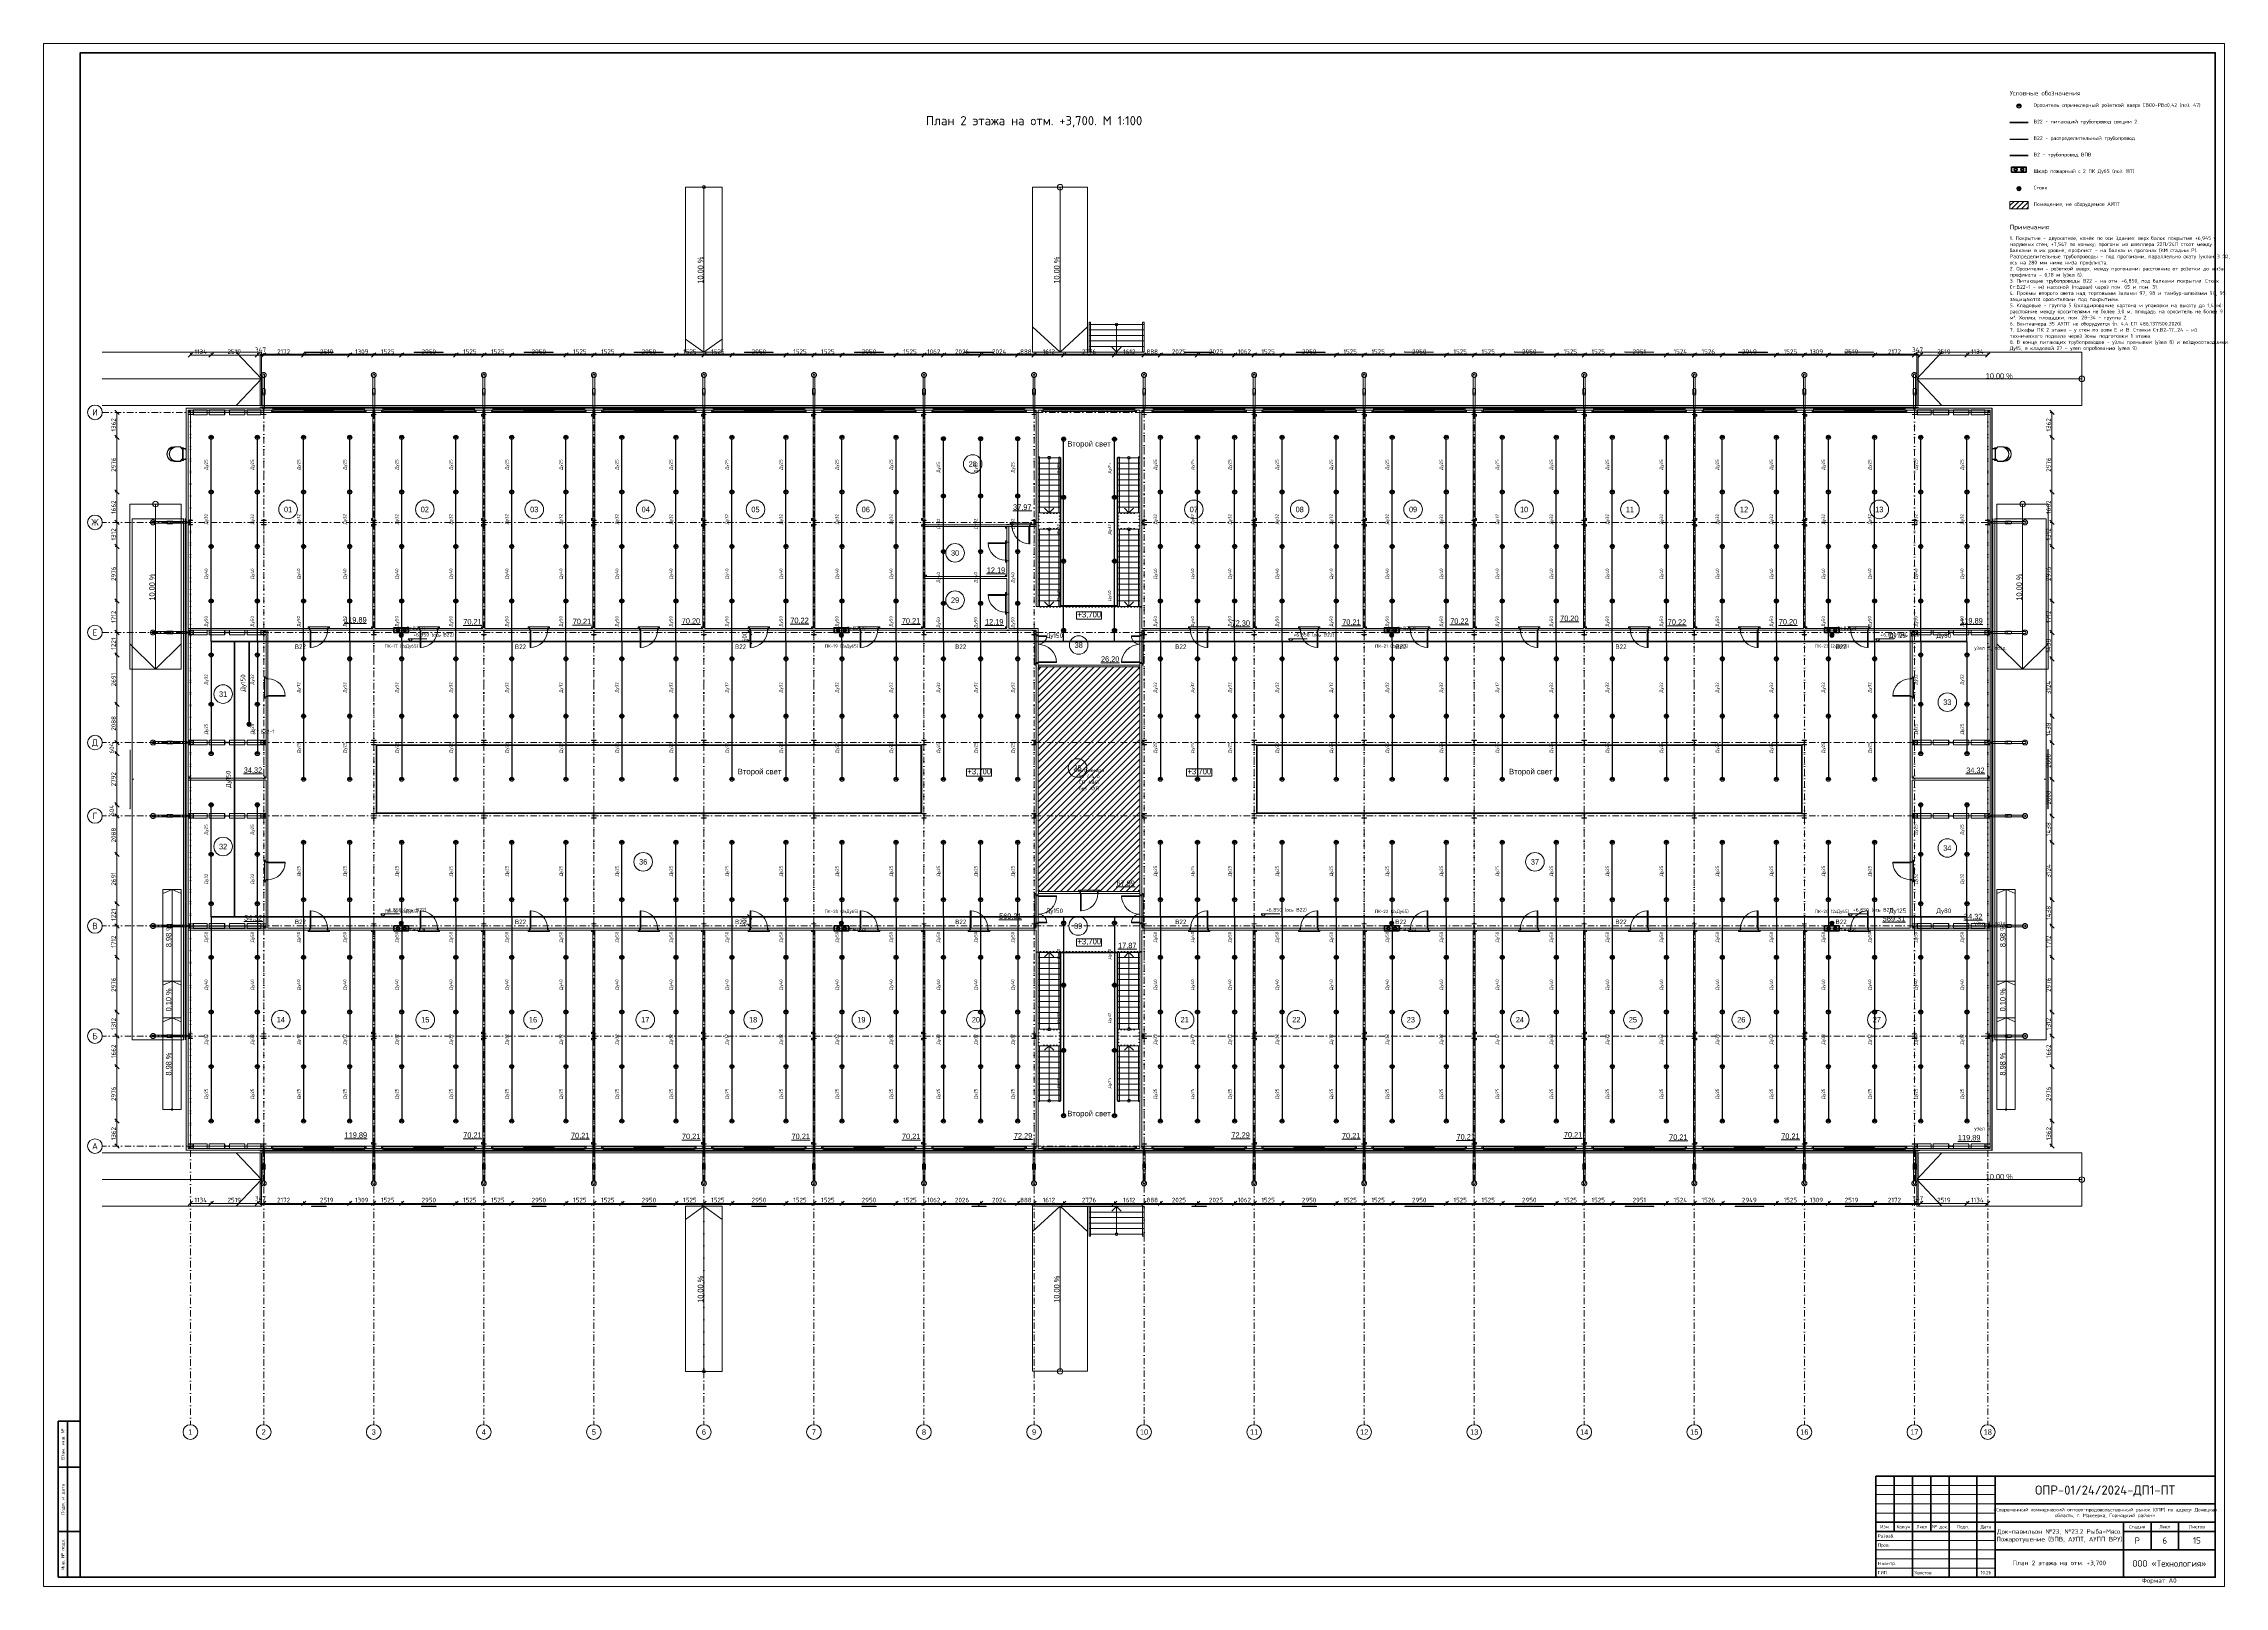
# Model space of a CAD drawing. Header units: millimetres. Extents: x 0 to 2118900, y -20000 to 84100.
# Drawn here: x 800000 to 918900, y 0 to 84100 of the extents above; entities that cross this region are included whole.
import ezdxf
from ezdxf.enums import TextEntityAlignment as Align

# ---------------------------------------------------------------- set-up
doc = ezdxf.new("R2010")
doc.units = ezdxf.units.MM
for name, pattern in [('Dot & Dashed', [670.277762, 352.777767, -176.388884, 0, -141.111112]), ('Крупный пунктир', [634.99999, 0, -634.99999]), ('Пунктирная', [176.388884, 0, -176.388884])]:
    doc.linetypes.add(name, pattern=pattern)
for name, color, linetype, lineweight in [('АР_подоснова', 8, 'Continuous', 13), ('ПТ_В2', 3, 'Continuous', 50), ('ПТ_В22', 6, 'Continuous', 50), ('ПТ_В22_расп', 6, 'Continuous', 30), ('ПТ_оросители', 7, 'Continuous', 25), ('ПТ_оси', 8, 'Continuous', 13), ('ПТ_ПК', 30, 'Continuous', 35), ('ПТ_размеры', 7, 'Continuous', 13), ('ПТ_рамка', 7, 'Continuous', 50), ('ПТ_рамка_тонк', 7, 'Continuous', 18), ('ПТ_текст', 7, 'Continuous', 18), ('ПТ_штриховка', 8, 'Continuous', 9)]:
    doc.layers.add(name, color=color, linetype=linetype, lineweight=lineweight)
doc.styles.add('АР_текст_1', font='arial.ttf')
doc.styles.add('АР_текст_2', font='ARIALN.TTF')
doc.styles.add('ПТ', font='isocpeur.ttf')
doc.styles.add('ПТ_загл', font='isocpeur.ttf')
doc.dimstyles.new('ПТ100', dxfattribs={"dimscale": 100, "dimtxt": 2.5, "dimasz": 1.2, "dimexe": 1, "dimexo": 0, "dimgap": 0.6, "dimtad": 1, "dimdec": 0, "dimtxsty": 'ПТ', "dimtsz": 1.2, "dimcen": 2.5, "dimclrd": 7, "dimclre": 7, "dimclrt": 7, "dimazin": 3, "dimtfac": 1, "dimtmove": 0, "dimatfit": 3, "dimlwd": 13, "dimlwe": 13, "dimarcsym": 0})

# ---------------------------------------------------------------- blocks, each defined once
blk = doc.blocks.new('Перекрытие_1101', base_point=(98125, 40125))
at = {"color": 0, "linetype": 'Continuous', "lineweight": -2, "flags": 128}
for points in [[(98125, 40125), (51875, 40125), (51875, 29425), (46123, 29425), (46123, 40125), (-125, 40125), (-125, -125), (46125, -125), (46125, 10575), (51875, 10575), (51875, -125), (98125, -125)], [(10125, 21875), (10125, 18125), (39875, 18125), (39875, 21875)], [(58125, 18125), (87875, 18125), (87875, 21875), (58125, 21875)]]:
    blk.add_lwpolyline(points, close=True, dxfattribs=at)
blk = doc.blocks.new('Стена_1101', base_point=(51875, 40125))
at = {"color": 0, "linetype": 'Continuous', "lineweight": -2, "flags": 128}
for points in [[(51775, 40125), (51775, 28225)], [(51875, 28225), (51875, 40125)]]:
    blk.add_lwpolyline(points, dxfattribs=at)
blk = doc.blocks.new('Стена_2101', base_point=(46125, -125))
at = {"color": 0, "linetype": 'Continuous', "lineweight": -2, "flags": 128}
for points in [[(46125, 11775), (46125, -125)], [(46225, -125), (46225, 11775)]]:
    blk.add_lwpolyline(points, dxfattribs=at)
blk = doc.blocks.new('Стена_3100', base_point=(76000, 11775))
at = {"color": 0, "linetype": 'Continuous', "lineweight": -2, "flags": 128}
for points in [[(75950, 11775), (75950, 6125)], [(76050, 6125), (76050, 11775)], [(75950, 6125), (76050, 6125)]]:
    blk.add_lwpolyline(points, dxfattribs=at)
blk = doc.blocks.new('Стена_417', base_point=(82000, 11775))
at = {"color": 0, "linetype": 'Continuous', "lineweight": -2, "flags": 128}
for points in [[(81950, 11775), (81950, 6125)], [(82050, 6125), (82050, 11775)], [(81950, 6125), (82050, 6125)]]:
    blk.add_lwpolyline(points, dxfattribs=at)
blk = doc.blocks.new('Стена_510', base_point=(51875, 11775))
at = {"color": 0, "linetype": 'Continuous', "lineweight": -2, "flags": 128}
for points in [[(51775, 11775), (51775, -125)], [(51875, -125), (51875, 11775)]]:
    blk.add_lwpolyline(points, dxfattribs=at)
blk = doc.blocks.new('Стена_610', base_point=(88000, 11775))
at = {"color": 0, "linetype": 'Continuous', "lineweight": -2, "flags": 128}
for points in [[(87950, 11775), (87950, 6125)], [(88050, 6125), (88050, 11775)], [(87950, 6125), (88050, 6125)]]:
    blk.add_lwpolyline(points, dxfattribs=at)
blk = doc.blocks.new('Однопольная Дверь 270')
at = {"color": 0, "linetype": 'Continuous', "lineweight": -2}
for p, q in [((-475, 0), (-505, 0)), ((-505, 0), (-505, -70)), ((-505, 0), (-505, -70)), ((-505, 0), (-505, -70)), ((-475, -40), (-475, 0)), ((435, 0), (435, 950)), ((435, 950), (475, 950)), ((475, 0), (435, 0)), ((475, 950), (475, 0)), ((505, 0), (475, 0)), ((475, 0), (475, -40)), ((505, -70), (505, 0)), ((505, 0), (505, -70)), ((505, 0), (505, -70)), ((-505, -70), (-465, -70)), ((-505, -70), (-505, -100)), ((-465, -40), (-475, -40)), ((-465, -70), (-465, -40)), ((475, -40), (465, -40)), ((465, -40), (465, -70)), ((465, -70), (505, -70)), ((505, -70), (505, -100))]:
    blk.add_line(p, q, dxfattribs=at)
blk.add_arc((475, 0), 950, 90, 180, dxfattribs=at)
blk = doc.blocks.new('Стена_710', base_point=(93825, 28225))
at = {"color": 0, "linetype": 'Continuous', "lineweight": -2}
for p, q in [((93775, 28125), (93775, 28115)), ((93775, 28115), (93875, 28115)), ((93875, 28115), (93875, 28125)), ((93775, 25505), (93845, 25505)), ((93845, 25505), (93875, 25505)), ((93775, 24495), (93845, 24495)), ((93845, 24495), (93875, 24495)), ((93775, 15505), (93845, 15505)), ((93845, 15505), (93875, 15505)), ((93775, 14495), (93845, 14495)), ((93845, 14495), (93875, 14495))]:
    blk.add_line(p, q, dxfattribs=at)
at = {"color": 0, "linetype": 'Continuous', "lineweight": -2, "flags": 128}
for points in [[(93875, 28125), (93775, 28125)], [(93775, 28115), (93775, 25505)], [(93875, 25505), (93875, 28115)], [(93775, 24495), (93775, 15505)], [(93875, 20050), (93875, 24495)], [(93875, 15505), (93875, 19950)], [(93775, 14495), (93775, 11875)], [(93875, 11875), (93875, 14495)]]:
    blk.add_lwpolyline(points, dxfattribs=at)
at = {"color": 0, "linetype": 'Continuous', "lineweight": -2, "xscale": -1, "zscale": 1000, "rotation": 90}
blk.add_blockref('Однопольная Дверь 270', (93775, 25000), dxfattribs=at)
at = {"color": 0, "linetype": 'Continuous', "lineweight": -2, "zscale": 1000, "rotation": 90}
blk.add_blockref('Однопольная Дверь 270', (93775, 15000), dxfattribs=at)
blk = doc.blocks.new('Стена_810', base_point=(70000, 11775))
at = {"color": 0, "linetype": 'Continuous', "lineweight": -2, "flags": 128}
for points in [[(69950, 11775), (69950, 6125)], [(70050, 6125), (70050, 11775)], [(69950, 6125), (70050, 6125)]]:
    blk.add_lwpolyline(points, dxfattribs=at)
blk = doc.blocks.new('Стена_910', base_point=(64000, 11775))
at = {"color": 0, "linetype": 'Continuous', "lineweight": -2, "flags": 128}
for points in [[(63950, 11775), (63950, 6125)], [(64050, 6125), (64050, 11775)], [(63950, 6125), (64050, 6125)]]:
    blk.add_lwpolyline(points, dxfattribs=at)
blk = doc.blocks.new('Стена_1010', base_point=(58000, 11775))
at = {"color": 0, "linetype": 'Continuous', "lineweight": -2, "flags": 128}
for points in [[(57950, 11775), (57950, 6125)], [(58050, 6125), (58050, 11775)], [(57950, 6125), (58050, 6125)]]:
    blk.add_lwpolyline(points, dxfattribs=at)
blk = doc.blocks.new('Стена_1111', base_point=(76000, 28125))
at = {"color": 0, "linetype": 'Continuous', "lineweight": -2}
for p, q in [((75955, 28115), (76050, 28115)), ((76050, 28115), (76050, 28125))]:
    blk.add_line(p, q, dxfattribs=at)
at = {"color": 0, "linetype": 'Continuous', "lineweight": -2, "flags": 128}
for points in [[(76050, 33875), (75950, 33875)], [(75950, 33875), (75950, 28225)], [(76050, 28225), (76050, 33875)], [(75950, 28125), (76050, 28125)]]:
    blk.add_lwpolyline(points, dxfattribs=at)
blk = doc.blocks.new('Стена_1210', base_point=(82000, 28125))
at = {"color": 0, "linetype": 'Continuous', "lineweight": -2}
for p, q in [((81955, 28115), (82050, 28115)), ((82050, 28115), (82050, 28125))]:
    blk.add_line(p, q, dxfattribs=at)
at = {"color": 0, "linetype": 'Continuous', "lineweight": -2, "flags": 128}
for points in [[(82050, 33875), (81950, 33875)], [(81950, 33875), (81950, 28225)], [(82050, 28225), (82050, 33875)], [(81950, 28125), (82050, 28125)]]:
    blk.add_lwpolyline(points, dxfattribs=at)
blk = doc.blocks.new('Стена_1310', base_point=(88000, 28125))
at = {"color": 0, "linetype": 'Continuous', "lineweight": -2}
for p, q in [((87955, 28115), (88050, 28115)), ((88050, 28115), (88050, 28125))]:
    blk.add_line(p, q, dxfattribs=at)
at = {"color": 0, "linetype": 'Continuous', "lineweight": -2, "flags": 128}
for points in [[(88050, 33875), (87950, 33875)], [(87950, 33875), (87950, 28225)], [(88050, 28225), (88050, 33875)], [(87950, 28125), (88050, 28125)]]:
    blk.add_lwpolyline(points, dxfattribs=at)
blk = doc.blocks.new('Стена_1410', base_point=(70000, 28125))
at = {"color": 0, "linetype": 'Continuous', "lineweight": -2}
for p, q in [((69955, 28115), (70050, 28115)), ((70050, 28115), (70050, 28125))]:
    blk.add_line(p, q, dxfattribs=at)
at = {"color": 0, "linetype": 'Continuous', "lineweight": -2, "flags": 128}
for points in [[(70050, 33875), (69950, 33875)], [(69950, 33875), (69950, 28225)], [(70050, 28225), (70050, 33875)], [(69950, 28125), (70050, 28125)]]:
    blk.add_lwpolyline(points, dxfattribs=at)
blk = doc.blocks.new('Стена_1510', base_point=(64000, 28125))
at = {"color": 0, "linetype": 'Continuous', "lineweight": -2}
for p, q in [((63955, 28115), (64050, 28115)), ((64050, 28115), (64050, 28125))]:
    blk.add_line(p, q, dxfattribs=at)
at = {"color": 0, "linetype": 'Continuous', "lineweight": -2, "flags": 128}
for points in [[(64050, 33875), (63950, 33875)], [(63950, 33875), (63950, 28225)], [(64050, 28225), (64050, 33875)], [(63950, 28125), (64050, 28125)]]:
    blk.add_lwpolyline(points, dxfattribs=at)
blk = doc.blocks.new('Стена_1610', base_point=(58000, 28125))
at = {"color": 0, "linetype": 'Continuous', "lineweight": -2}
for p, q in [((57955, 28115), (58050, 28115)), ((58050, 28115), (58050, 28125))]:
    blk.add_line(p, q, dxfattribs=at)
at = {"color": 0, "linetype": 'Continuous', "lineweight": -2, "flags": 128}
for points in [[(58050, 33875), (57950, 33875)], [(57950, 33875), (57950, 28225)], [(58050, 28225), (58050, 33875)], [(57950, 28125), (58050, 28125)]]:
    blk.add_lwpolyline(points, dxfattribs=at)
blk = doc.blocks.new('Стена_1710', base_point=(22000, 11775))
at = {"color": 0, "linetype": 'Continuous', "lineweight": -2, "flags": 128}
for points in [[(21950, 11775), (21950, 6125)], [(22050, 6125), (22050, 11775)], [(21950, 6125), (22050, 6125)]]:
    blk.add_lwpolyline(points, dxfattribs=at)
blk = doc.blocks.new('Стена_1810', base_point=(16000, 11775))
at = {"color": 0, "linetype": 'Continuous', "lineweight": -2, "flags": 128}
for points in [[(15950, 11775), (15950, 6125)], [(16050, 6125), (16050, 11775)], [(15950, 6125), (16050, 6125)]]:
    blk.add_lwpolyline(points, dxfattribs=at)
blk = doc.blocks.new('Стена_1910', base_point=(10000, 11775))
at = {"color": 0, "linetype": 'Continuous', "lineweight": -2, "flags": 128}
for points in [[(9950, 11775), (9950, 6125)], [(10050, 6125), (10050, 11775)], [(9950, 6125), (10050, 6125)]]:
    blk.add_lwpolyline(points, dxfattribs=at)
blk = doc.blocks.new('Стена_2010', base_point=(4175, 28225))
at = {"color": 0, "linetype": 'Continuous', "lineweight": -2}
for p, q in [((4125, 28125), (4125, 28115)), ((4225, 28115), (4225, 28125)), ((4155, 25505), (4125, 25505)), ((4225, 25505), (4155, 25505)), ((4155, 24495), (4125, 24495)), ((4225, 24495), (4155, 24495)), ((4155, 15505), (4125, 15505)), ((4225, 15505), (4155, 15505)), ((4155, 14495), (4125, 14495)), ((4225, 14495), (4155, 14495))]:
    blk.add_line(p, q, dxfattribs=at)
at = {"color": 0, "linetype": 'Continuous', "lineweight": -2, "flags": 128}
for points in [[(4225, 28125), (4125, 28125)], [(4125, 28115), (4125, 25505)], [(4225, 25505), (4225, 28115)], [(4125, 24495), (4125, 20050)], [(4225, 15505), (4225, 24495)], [(4125, 19950), (4125, 15505)], [(4125, 14495), (4125, 11875)], [(4225, 11875), (4225, 14495)]]:
    blk.add_lwpolyline(points, dxfattribs=at)
at = {"color": 0, "linetype": 'Continuous', "lineweight": -2, "zscale": 1000, "rotation": 270}
blk.add_blockref('Однопольная Дверь 270', (4225, 25000), dxfattribs=at)
at = {"color": 0, "linetype": 'Continuous', "lineweight": -2, "xscale": -1, "zscale": 1000, "rotation": 270}
blk.add_blockref('Однопольная Дверь 270', (4225, 15000), dxfattribs=at)
blk = doc.blocks.new('Стена_2110', base_point=(28000, 11775))
at = {"color": 0, "linetype": 'Continuous', "lineweight": -2, "flags": 128}
for points in [[(27950, 11775), (27950, 6125)], [(28050, 6125), (28050, 11775)], [(27950, 6125), (28050, 6125)]]:
    blk.add_lwpolyline(points, dxfattribs=at)
blk = doc.blocks.new('Стена_2210', base_point=(34000, 11775))
at = {"color": 0, "linetype": 'Continuous', "lineweight": -2, "flags": 128}
for points in [[(33950, 11775), (33950, 6125)], [(34050, 6125), (34050, 11775)], [(33950, 6125), (34050, 6125)]]:
    blk.add_lwpolyline(points, dxfattribs=at)
blk = doc.blocks.new('Стена_2310', base_point=(40000, 11775))
at = {"color": 0, "linetype": 'Continuous', "lineweight": -2, "flags": 128}
for points in [[(39950, 11775), (39950, 6125)], [(40050, 6125), (40050, 11775)], [(39950, 6125), (40050, 6125)]]:
    blk.add_lwpolyline(points, dxfattribs=at)
blk = doc.blocks.new('Стена_2410', base_point=(22000, 28125))
at = {"color": 0, "linetype": 'Continuous', "lineweight": -2}
for p, q in [((21950, 28125), (21950, 28115)), ((21950, 28115), (22045, 28115))]:
    blk.add_line(p, q, dxfattribs=at)
at = {"color": 0, "linetype": 'Continuous', "lineweight": -2, "flags": 128}
for points in [[(22050, 33875), (21950, 33875)], [(21950, 33875), (21950, 28225)], [(22050, 28225), (22050, 33875)], [(21950, 28125), (22050, 28125)]]:
    blk.add_lwpolyline(points, dxfattribs=at)
blk = doc.blocks.new('Стена_2510', base_point=(16000, 28125))
at = {"color": 0, "linetype": 'Continuous', "lineweight": -2}
for p, q in [((15950, 28125), (15950, 28115)), ((15950, 28115), (16045, 28115))]:
    blk.add_line(p, q, dxfattribs=at)
at = {"color": 0, "linetype": 'Continuous', "lineweight": -2, "flags": 128}
for points in [[(16050, 33875), (15950, 33875)], [(15950, 33875), (15950, 28225)], [(16050, 28225), (16050, 33875)], [(15950, 28125), (16050, 28125)]]:
    blk.add_lwpolyline(points, dxfattribs=at)
blk = doc.blocks.new('Стена_2610', base_point=(10000, 28125))
at = {"color": 0, "linetype": 'Continuous', "lineweight": -2}
for p, q in [((9950, 28125), (9950, 28115)), ((9950, 28115), (10045, 28115))]:
    blk.add_line(p, q, dxfattribs=at)
at = {"color": 0, "linetype": 'Continuous', "lineweight": -2, "flags": 128}
for points in [[(10050, 33875), (9950, 33875)], [(9950, 33875), (9950, 28225)], [(10050, 28225), (10050, 33875)], [(9950, 28125), (10050, 28125)]]:
    blk.add_lwpolyline(points, dxfattribs=at)
blk = doc.blocks.new('Стена_2710', base_point=(28000, 28125))
at = {"color": 0, "linetype": 'Continuous', "lineweight": -2}
for p, q in [((27950, 28125), (27950, 28115)), ((27950, 28115), (28045, 28115))]:
    blk.add_line(p, q, dxfattribs=at)
at = {"color": 0, "linetype": 'Continuous', "lineweight": -2, "flags": 128}
for points in [[(28050, 33875), (27950, 33875)], [(27950, 33875), (27950, 28225)], [(28050, 28225), (28050, 33875)], [(27950, 28125), (28050, 28125)]]:
    blk.add_lwpolyline(points, dxfattribs=at)
blk = doc.blocks.new('Стена_2810', base_point=(34000, 28125))
at = {"color": 0, "linetype": 'Continuous', "lineweight": -2}
for p, q in [((33950, 28125), (33950, 28115)), ((33950, 28115), (34045, 28115))]:
    blk.add_line(p, q, dxfattribs=at)
at = {"color": 0, "linetype": 'Continuous', "lineweight": -2, "flags": 128}
for points in [[(34050, 33875), (33950, 33875)], [(33950, 33875), (33950, 28225)], [(34050, 28225), (34050, 33875)], [(33950, 28125), (34050, 28125)]]:
    blk.add_lwpolyline(points, dxfattribs=at)
blk = doc.blocks.new('Стена_2910', base_point=(40000, 28125))
at = {"color": 0, "linetype": 'Continuous', "lineweight": -2}
for p, q in [((39950, 28125), (39950, 28115)), ((39950, 28115), (40045, 28115))]:
    blk.add_line(p, q, dxfattribs=at)
at = {"color": 0, "linetype": 'Continuous', "lineweight": -2, "flags": 128}
for points in [[(40050, 33875), (39950, 33875)], [(39950, 33875), (39950, 28225)], [(40050, 28225), (40050, 33875)], [(39950, 28125), (40050, 28125)]]:
    blk.add_lwpolyline(points, dxfattribs=at)
blk = doc.blocks.new('Стена_3010', base_point=(46125, 29425))
at = {"color": 0, "linetype": 'Continuous', "lineweight": -2, "flags": 128}
for points in [[(46125, 40125), (46125, 33885)], [(46225, 29425), (46225, 40125)], [(46125, 33775), (46125, 29425)], [(46125, 29425), (46225, 29425)]]:
    blk.add_lwpolyline(points, dxfattribs=at)
blk = doc.blocks.new('Стена_3110', base_point=(10000, 5875))
at = {"color": 0, "linetype": 'Continuous', "lineweight": -2, "flags": 128}
for points in [[(9950, 5875), (9950, 125)], [(10050, 5875), (9950, 5875)], [(10050, 125), (10050, 5875)], [(9950, 125), (10050, 125)]]:
    blk.add_lwpolyline(points, dxfattribs=at)
blk = doc.blocks.new('Стена_3210', base_point=(16000, 5875))
at = {"color": 0, "linetype": 'Continuous', "lineweight": -2, "flags": 128}
for points in [[(15950, 5875), (15950, 125)], [(16050, 5875), (15950, 5875)], [(16050, 125), (16050, 5875)], [(15950, 125), (16050, 125)]]:
    blk.add_lwpolyline(points, dxfattribs=at)
blk = doc.blocks.new('Стена_3310', base_point=(22000, 5875))
at = {"color": 0, "linetype": 'Continuous', "lineweight": -2, "flags": 128}
for points in [[(21950, 5875), (21950, 125)], [(22050, 5875), (21950, 5875)], [(22050, 125), (22050, 5875)], [(21950, 125), (22050, 125)]]:
    blk.add_lwpolyline(points, dxfattribs=at)
blk = doc.blocks.new('Стена_3410', base_point=(28000, 5875))
at = {"color": 0, "linetype": 'Continuous', "lineweight": -2, "flags": 128}
for points in [[(27950, 5875), (27950, 125)], [(28050, 5875), (27950, 5875)], [(28050, 125), (28050, 5875)], [(27950, 125), (28050, 125)]]:
    blk.add_lwpolyline(points, dxfattribs=at)
blk = doc.blocks.new('Стена_3510', base_point=(34000, 5875))
at = {"color": 0, "linetype": 'Continuous', "lineweight": -2, "flags": 128}
for points in [[(33950, 5875), (33950, 125)], [(34050, 5875), (33950, 5875)], [(34050, 125), (34050, 5875)], [(33950, 125), (34050, 125)]]:
    blk.add_lwpolyline(points, dxfattribs=at)
blk = doc.blocks.new('Стена_3610', base_point=(40000, 5875))
at = {"color": 0, "linetype": 'Continuous', "lineweight": -2, "flags": 128}
for points in [[(39950, 5875), (39950, 125)], [(40050, 5875), (39950, 5875)], [(40050, 125), (40050, 5875)], [(39950, 125), (40050, 125)]]:
    blk.add_lwpolyline(points, dxfattribs=at)
blk = doc.blocks.new('Стена_3710', base_point=(58000, 5875))
at = {"color": 0, "linetype": 'Continuous', "lineweight": -2, "flags": 128}
for points in [[(57950, 5875), (57950, 125)], [(58050, 5875), (57950, 5875)], [(58050, 125), (58050, 5875)], [(57950, 125), (58050, 125)]]:
    blk.add_lwpolyline(points, dxfattribs=at)
blk = doc.blocks.new('Стена_3810', base_point=(64000, 5875))
at = {"color": 0, "linetype": 'Continuous', "lineweight": -2, "flags": 128}
for points in [[(63950, 5875), (63950, 125)], [(64050, 5875), (63950, 5875)], [(64050, 125), (64050, 5875)], [(63950, 125), (64050, 125)]]:
    blk.add_lwpolyline(points, dxfattribs=at)
blk = doc.blocks.new('Стена_3910', base_point=(70000, 5875))
at = {"color": 0, "linetype": 'Continuous', "lineweight": -2, "flags": 128}
for points in [[(69950, 5875), (69950, 125)], [(70050, 5875), (69950, 5875)], [(70050, 125), (70050, 5875)], [(69950, 125), (70050, 125)]]:
    blk.add_lwpolyline(points, dxfattribs=at)
blk = doc.blocks.new('Стена_4010', base_point=(76000, 5875))
at = {"color": 0, "linetype": 'Continuous', "lineweight": -2, "flags": 128}
for points in [[(75950, 5875), (75950, 125)], [(76050, 5875), (75950, 5875)], [(76050, 125), (76050, 5875)], [(75950, 125), (76050, 125)]]:
    blk.add_lwpolyline(points, dxfattribs=at)
blk = doc.blocks.new('Стена_418', base_point=(82000, 5875))
at = {"color": 0, "linetype": 'Continuous', "lineweight": -2, "flags": 128}
for points in [[(81950, 5875), (81950, 125)], [(82050, 5875), (81950, 5875)], [(82050, 125), (82050, 5875)], [(81950, 125), (82050, 125)]]:
    blk.add_lwpolyline(points, dxfattribs=at)
blk = doc.blocks.new('Стена_420', base_point=(88000, 5875))
at = {"color": 0, "linetype": 'Continuous', "lineweight": -2, "flags": 128}
for points in [[(87950, 5875), (87950, 125)], [(88050, 5875), (87950, 5875)], [(88050, 125), (88050, 5875)], [(87950, 125), (88050, 125)]]:
    blk.add_lwpolyline(points, dxfattribs=at)
blk = doc.blocks.new('Стена_430', base_point=(76000, 34125))
at = {"color": 0, "linetype": 'Continuous', "lineweight": -2, "flags": 128}
for points in [[(76050, 39875), (75950, 39875)], [(75950, 39875), (75950, 34125)], [(76050, 34125), (76050, 39875)], [(75950, 34125), (76050, 34125)]]:
    blk.add_lwpolyline(points, dxfattribs=at)
blk = doc.blocks.new('Стена_440', base_point=(82000, 34125))
at = {"color": 0, "linetype": 'Continuous', "lineweight": -2, "flags": 128}
for points in [[(82050, 39875), (81950, 39875)], [(81950, 39875), (81950, 34125)], [(82050, 34125), (82050, 39875)], [(81950, 34125), (82050, 34125)]]:
    blk.add_lwpolyline(points, dxfattribs=at)
blk = doc.blocks.new('Стена_450', base_point=(58000, 34125))
at = {"color": 0, "linetype": 'Continuous', "lineweight": -2, "flags": 128}
for points in [[(58050, 39875), (57950, 39875)], [(57950, 39875), (57950, 34125)], [(58050, 34125), (58050, 39875)], [(57950, 34125), (58050, 34125)]]:
    blk.add_lwpolyline(points, dxfattribs=at)
blk = doc.blocks.new('Стена_460', base_point=(64000, 34125))
at = {"color": 0, "linetype": 'Continuous', "lineweight": -2, "flags": 128}
for points in [[(64050, 39875), (63950, 39875)], [(63950, 39875), (63950, 34125)], [(64050, 34125), (64050, 39875)], [(63950, 34125), (64050, 34125)]]:
    blk.add_lwpolyline(points, dxfattribs=at)
blk = doc.blocks.new('Стена_470', base_point=(70000, 34125))
at = {"color": 0, "linetype": 'Continuous', "lineweight": -2, "flags": 128}
for points in [[(70050, 39875), (69950, 39875)], [(69950, 39875), (69950, 34125)], [(70050, 34125), (70050, 39875)], [(69950, 34125), (70050, 34125)]]:
    blk.add_lwpolyline(points, dxfattribs=at)
blk = doc.blocks.new('Стена_480', base_point=(88000, 34125))
at = {"color": 0, "linetype": 'Continuous', "lineweight": -2, "flags": 128}
for points in [[(88050, 39875), (87950, 39875)], [(87950, 39875), (87950, 34125)], [(88050, 34125), (88050, 39875)], [(87950, 34125), (88050, 34125)]]:
    blk.add_lwpolyline(points, dxfattribs=at)
blk = doc.blocks.new('Стена_490', base_point=(22000, 34125))
at = {"color": 0, "linetype": 'Continuous', "lineweight": -2, "flags": 128}
for points in [[(22050, 39875), (21950, 39875)], [(21950, 39875), (21950, 34125)], [(22050, 34125), (22050, 39875)], [(21950, 34125), (22050, 34125)]]:
    blk.add_lwpolyline(points, dxfattribs=at)
blk = doc.blocks.new('Стена_501', base_point=(40000, 34125))
at = {"color": 0, "linetype": 'Continuous', "lineweight": -2, "flags": 128}
for points in [[(40050, 39875), (39950, 39875)], [(39950, 39875), (39950, 34125)], [(40050, 34125), (40050, 39875)], [(39950, 34125), (40050, 34125)]]:
    blk.add_lwpolyline(points, dxfattribs=at)
blk = doc.blocks.new('Стена_511', base_point=(34000, 34125))
at = {"color": 0, "linetype": 'Continuous', "lineweight": -2, "flags": 128}
for points in [[(34050, 39875), (33950, 39875)], [(33950, 39875), (33950, 34125)], [(34050, 34125), (34050, 39875)], [(33950, 34125), (34050, 34125)]]:
    blk.add_lwpolyline(points, dxfattribs=at)
blk = doc.blocks.new('Стена_520', base_point=(28000, 34125))
at = {"color": 0, "linetype": 'Continuous', "lineweight": -2, "flags": 128}
for points in [[(28050, 39875), (27950, 39875)], [(27950, 39875), (27950, 34125)], [(28050, 34125), (28050, 39875)], [(27950, 34125), (28050, 34125)]]:
    blk.add_lwpolyline(points, dxfattribs=at)
blk = doc.blocks.new('Стена_530', base_point=(10000, 34125))
at = {"color": 0, "linetype": 'Continuous', "lineweight": -2, "flags": 128}
for points in [[(10050, 39875), (9950, 39875)], [(9950, 39875), (9950, 34125)], [(10050, 34125), (10050, 39875)], [(9950, 34125), (10050, 34125)]]:
    blk.add_lwpolyline(points, dxfattribs=at)
blk = doc.blocks.new('Стена_540', base_point=(16000, 34125))
at = {"color": 0, "linetype": 'Continuous', "lineweight": -2, "flags": 128}
for points in [[(16050, 39875), (15950, 39875)], [(15950, 39875), (15950, 34125)], [(16050, 34125), (16050, 39875)], [(15950, 34125), (16050, 34125)]]:
    blk.add_lwpolyline(points, dxfattribs=at)
blk = doc.blocks.new('Лист Профилированный 27')
at = {"color": 0, "linetype": 'Continuous', "lineweight": -2}
blk.add_line((45198, 0), (45198, 100), dxfattribs=at)
at = {"color": 0, "linetype": 'Continuous', "lineweight": -2, "flags": 128}
blk.add_lwpolyline([(0, 200), (0, 0), (90395, 0), (90395, 200), (90395, 2610), (90395, 2809), (0, 2809), (0, 2610)], close=True, dxfattribs=at)
blk = doc.blocks.new('Конструктор Кровли 27')
at = {"color": 0, "linetype": 'Continuous', "lineweight": -2, "flags": 128}
for points in [[(0, 46123), (0, 0), (40000, 0), (40000, 46125), (29425, 46125), (29425, 51875), (40000, 51875), (40000, 98000), (0, 98000), (0, 51875), (10575, 51875), (10575, 46123)], [(18125, 87875), (21875, 87875), (21875, 58125), (18125, 58125)], [(18125, 39875), (21875, 39875), (21875, 10125), (18125, 10125)]]:
    blk.add_lwpolyline(points, close=True, dxfattribs=at)
blk = doc.blocks.new('Колонна SHS ГК 271')
at = {"color": 0, "linetype": 'Continuous', "lineweight": -2}
for p, q in [((40, 40), (-40, 40)), ((-40, 40), (-40, -40)), ((-36.4, -36.4), (-36.4, 36.4)), ((-36.4, 36.4), (36.4, 36.4)), ((36.4, 36.4), (36.4, -36.4)), ((40, -40), (40, 40)), ((-40, -40), (40, -40)), ((36.4, -36.4), (-36.4, -36.4))]:
    blk.add_line(p, q, dxfattribs=at)
blk = doc.blocks.new('Труба Квадратного Сечения ГК SHS 270')
at = {"color": 0, "linetype": 'Continuous', "lineweight": -2}
for p, q in [((505, 40), (0, 40)), ((0, 40), (0, 0)), ((0, 0), (0, -40)), ((1010, 40), (505, 40)), ((1010, 0), (1010, 40)), ((1010, -40), (1010, 0)), ((0, -40), (505, -40)), ((505, -40), (1010, -40))]:
    blk.add_line(p, q, dxfattribs=at)
blk = doc.blocks.new('Труба Квадратного Сечения ГК SHS 27_20')
at = {"color": 0, "linetype": 'Continuous', "lineweight": -2}
for p, q in [((785, 40), (0, 40)), ((0, 40), (0, 0)), ((0, 0), (0, -40)), ((1570, 40), (785, 40)), ((1570, 0), (1570, 40)), ((1570, -40), (1570, 0)), ((0, -40), (785, -40)), ((785, -40), (1570, -40))]:
    blk.add_line(p, q, dxfattribs=at)
blk = doc.blocks.new('Труба Квадратного Сечения ГК SHS 27_30')
at = {"color": 0, "linetype": 'Continuous', "lineweight": -2}
for p, q in [((2500, 40), (0, 40)), ((0, 40), (0, 0)), ((0, 0), (0, -40)), ((5000, 40), (2500, 40)), ((5000, 0), (5000, 40)), ((5000, -40), (5000, 0)), ((0, -40), (2500, -40)), ((2500, -40), (5000, -40))]:
    blk.add_line(p, q, dxfattribs=at)
blk = doc.blocks.new('Швеллеp 8240-89 27')
at = {"color": 0, "linetype": 'Пунктирная', "lineweight": -2}
blk.add_line((0, 0), (6000, 0), dxfattribs=at)
blk = doc.blocks.new('Швеллеp 8240-89 27_2')
at = {"color": 0, "linetype": 'Пунктирная', "lineweight": -2}
blk.add_line((0, 0), (1200, 0), dxfattribs=at)
blk = doc.blocks.new('Швеллеp 8240-89 27_3')
at = {"color": 0, "linetype": 'Пунктирная', "lineweight": -2}
blk.add_line((0, 0), (900, 0), dxfattribs=at)
blk = doc.blocks.new('Стена_550', base_point=(3803, 40236))
at = {"color": 0, "linetype": 'Continuous', "lineweight": -2}
blk.add_line((3803, 40237), (94198, 40237), dxfattribs=at)
at = {"color": 0, "linetype": 'Continuous', "lineweight": -2, "flags": 128}
for points in [[(94198, 40276), (3803, 40276)], [(3803, 40237), (3803, 40276)], [(3803, 40236), (3803, 40237)], [(3803, 40236), (94198, 40236)], [(94198, 40237), (94198, 40276)], [(94198, 40236), (94198, 40237)]]:
    blk.add_lwpolyline(points, dxfattribs=at)
blk = doc.blocks.new('Кладовая_01_1', base_point=(5026, 35021))
at = {"color": 0, "linetype": 'Continuous', "lineweight": -2}
blk.add_line((8385, 28489), (9612, 28489), dxfattribs=at)
for start, end in [(0, 180), (180, 0)]:
    blk.add_arc((5329, 34708), 506, start, end, dxfattribs=at)
at = {"color": 0, "lineweight": -2, "style": 'АР_текст_1'}
for tag, p in [('ROOM_NUMBER', (5329, 34706)), ('ROOM_AREA', (8998, 28689))]:
    blk.add_attdef(tag, text='', height=300, dxfattribs=at).set_placement(p, align=Align.MIDDLE_CENTER)
blk = doc.blocks.new('Кладовая_02_2', base_point=(12806, 34919))
at = {"color": 0, "linetype": 'Continuous', "lineweight": -2}
blk.add_line((14870, 28387), (15899, 28387), dxfattribs=at)
for start, end in [(0, 180), (180, 0)]:
    blk.add_arc((12785, 34708), 506, start, end, dxfattribs=at)
at = {"color": 0, "lineweight": -2, "style": 'АР_текст_1'}
for tag, p in [('ROOM_NUMBER', (12785, 34706)), ('ROOM_AREA', (15385, 28586))]:
    blk.add_attdef(tag, text='', height=300, dxfattribs=at).set_placement(p, align=Align.MIDDLE_CENTER)
blk = doc.blocks.new('Кладовая_03_3', base_point=(18903, 34807))
at = {"color": 0, "linetype": 'Continuous', "lineweight": -2}
blk.add_line((20838, 28404), (21867, 28404), dxfattribs=at)
for start, end in [(0, 180), (180, 0)]:
    blk.add_arc((18750, 34708), 506, start, end, dxfattribs=at)
at = {"color": 0, "lineweight": -2, "style": 'АР_текст_1'}
for tag, p in [('ROOM_NUMBER', (18750, 34706)), ('ROOM_AREA', (21353, 28604))]:
    blk.add_attdef(tag, text='', height=300, dxfattribs=at).set_placement(p, align=Align.MIDDLE_CENTER)
blk = doc.blocks.new('Кладовая_04_4', base_point=(24936, 34740))
at = {"color": 0, "linetype": 'Continuous', "lineweight": -2}
blk.add_line((26779, 28429), (27809, 28429), dxfattribs=at)
for start, end in [(0, 180), (180, 0)]:
    blk.add_arc((24828, 34708), 506, start, end, dxfattribs=at)
at = {"color": 0, "lineweight": -2, "style": 'АР_текст_1'}
for tag, p in [('ROOM_NUMBER', (24828, 34706)), ('ROOM_AREA', (27294, 28629))]:
    blk.add_attdef(tag, text='', height=300, dxfattribs=at).set_placement(p, align=Align.MIDDLE_CENTER)
blk = doc.blocks.new('Кладовая_05_5', base_point=(31104, 34830))
at = {"color": 0, "linetype": 'Continuous', "lineweight": -2}
blk.add_line((32700, 28457), (33729, 28457), dxfattribs=at)
for start, end in [(0, 180), (180, 0)]:
    blk.add_arc((30812, 34708), 506, start, end, dxfattribs=at)
at = {"color": 0, "lineweight": -2, "style": 'АР_текст_1'}
for tag, p in [('ROOM_NUMBER', (30812, 34706)), ('ROOM_AREA', (33214, 28657))]:
    blk.add_attdef(tag, text='', height=300, dxfattribs=at).set_placement(p, align=Align.MIDDLE_CENTER)
blk = doc.blocks.new('Кладовая_06_6', base_point=(36959, 34718))
at = {"color": 0, "linetype": 'Continuous', "lineweight": -2}
blk.add_line((38778, 28430), (39808, 28430), dxfattribs=at)
for start, end in [(0, 180), (180, 0)]:
    blk.add_arc((36826, 34708), 506, start, end, dxfattribs=at)
at = {"color": 0, "lineweight": -2, "style": 'АР_текст_1'}
for tag, p in [('ROOM_NUMBER', (36826, 34706)), ('ROOM_AREA', (39293, 28630))]:
    blk.add_attdef(tag, text='', height=300, dxfattribs=at).set_placement(p, align=Align.MIDDLE_CENTER)
blk = doc.blocks.new('Кладовая_07_7', base_point=(54844, 34842))
at = {"color": 0, "linetype": 'Continuous', "lineweight": -2}
blk.add_line((56758, 28310), (57788, 28310), dxfattribs=at)
for start, end in [(0, 180), (180, 0)]:
    blk.add_arc((54713, 34708), 506, start, end, dxfattribs=at)
at = {"color": 0, "lineweight": -2, "style": 'АР_текст_1'}
for tag, p in [('ROOM_NUMBER', (54713, 34706)), ('ROOM_AREA', (57273, 28510))]:
    blk.add_attdef(tag, text='', height=300, dxfattribs=at).set_placement(p, align=Align.MIDDLE_CENTER)
blk = doc.blocks.new('Кладовая_08_8', base_point=(60897, 34896))
at = {"color": 0, "linetype": 'Continuous', "lineweight": -2}
blk.add_line((62790, 28364), (63820, 28364), dxfattribs=at)
for start, end in [(0, 180), (180, 0)]:
    blk.add_arc((60483, 34708), 506, start, end, dxfattribs=at)
at = {"color": 0, "lineweight": -2, "style": 'АР_текст_1'}
for tag, p in [('ROOM_NUMBER', (60483, 34706)), ('ROOM_AREA', (63305, 28563))]:
    blk.add_attdef(tag, text='', height=300, dxfattribs=at).set_placement(p, align=Align.MIDDLE_CENTER)
blk = doc.blocks.new('Кладовая_09_9', base_point=(66931, 34815))
at = {"color": 0, "linetype": 'Continuous', "lineweight": -2}
blk.add_line((68675, 28418), (69705, 28418), dxfattribs=at)
for start, end in [(0, 180), (180, 0)]:
    blk.add_arc((66665, 34708), 506, start, end, dxfattribs=at)
at = {"color": 0, "lineweight": -2, "style": 'АР_текст_1'}
for tag, p in [('ROOM_NUMBER', (66665, 34706)), ('ROOM_AREA', (69190, 28617))]:
    blk.add_attdef(tag, text='', height=300, dxfattribs=at).set_placement(p, align=Align.MIDDLE_CENTER)
blk = doc.blocks.new('Кладовая_10_10', base_point=(73018, 34869))
at = {"color": 0, "linetype": 'Continuous', "lineweight": -2}
blk.add_line((74671, 28571), (75700, 28571), dxfattribs=at)
for start, end in [(0, 180), (180, 0)]:
    blk.add_arc((72720, 34708), 506, start, end, dxfattribs=at)
at = {"color": 0, "lineweight": -2, "style": 'АР_текст_1'}
for tag, p in [('ROOM_NUMBER', (72720, 34706)), ('ROOM_AREA', (75186, 28770))]:
    blk.add_attdef(tag, text='', height=300, dxfattribs=at).set_placement(p, align=Align.MIDDLE_CENTER)
blk = doc.blocks.new('Кладовая_11_11', base_point=(78917, 34896))
at = {"color": 0, "linetype": 'Continuous', "lineweight": -2}
blk.add_line((80537, 28364), (81566, 28364), dxfattribs=at)
for start, end in [(0, 180), (180, 0)]:
    blk.add_arc((78490, 34708), 506, start, end, dxfattribs=at)
at = {"color": 0, "lineweight": -2, "style": 'АР_текст_1'}
for tag, p in [('ROOM_NUMBER', (78490, 34708)), ('ROOM_AREA', (81052, 28563))]:
    blk.add_attdef(tag, text='', height=300, dxfattribs=at).set_placement(p, align=Align.MIDDLE_CENTER)
blk = doc.blocks.new('Кладовая_12_12', base_point=(85007, 34843))
at = {"color": 0, "linetype": 'Continuous', "lineweight": -2}
blk.add_line((86592, 28385), (87622, 28385), dxfattribs=at)
for start, end in [(0, 180), (180, 0)]:
    blk.add_arc((84712, 34708), 506, start, end, dxfattribs=at)
at = {"color": 0, "lineweight": -2, "style": 'АР_текст_1'}
for tag, p in [('ROOM_NUMBER', (84712, 34708)), ('ROOM_AREA', (87107, 28584))]:
    blk.add_attdef(tag, text='', height=300, dxfattribs=at).set_placement(p, align=Align.MIDDLE_CENTER)
blk = doc.blocks.new('Кладовая_13_13', base_point=(92645, 34680))
at = {"color": 0, "linetype": 'Continuous', "lineweight": -2}
blk.add_line((96498, 28437), (97726, 28437), dxfattribs=at)
for start, end in [(0, 180), (180, 0)]:
    blk.add_arc((92084, 34708), 506, start, end, dxfattribs=at)
at = {"color": 0, "lineweight": -2, "style": 'АР_текст_1'}
for tag, p in [('ROOM_NUMBER', (92084, 34706)), ('ROOM_AREA', (97112, 28637))]:
    blk.add_attdef(tag, text='', height=300, dxfattribs=at).set_placement(p, align=Align.MIDDLE_CENTER)
blk = doc.blocks.new('Кладовая_14_14', base_point=(4930, 7068))
at = {"color": 0, "linetype": 'Continuous', "lineweight": -2}
blk.add_line((8409, 402), (9637, 402), dxfattribs=at)
for start, end in [(0, 180), (180, 0)]:
    blk.add_arc((4930, 6893), 506, start, end, dxfattribs=at)
at = {"color": 0, "lineweight": -2, "style": 'АР_текст_1'}
for tag, p in [('ROOM_NUMBER', (4930, 6893)), ('ROOM_AREA', (9023, 602))]:
    blk.add_attdef(tag, text='', height=300, dxfattribs=at).set_placement(p, align=Align.MIDDLE_CENTER)
blk = doc.blocks.new('Кладовая_15_15', base_point=(12901, 6934))
at = {"color": 0, "linetype": 'Continuous', "lineweight": -2}
blk.add_line((14868, 402), (15897, 402), dxfattribs=at)
for start, end in [(0, 180), (180, 0)]:
    blk.add_arc((12808, 6893), 506, start, end, dxfattribs=at)
at = {"color": 0, "lineweight": -2, "style": 'АР_текст_1'}
for tag, p in [('ROOM_NUMBER', (12808, 6891)), ('ROOM_AREA', (15382, 602))]:
    blk.add_attdef(tag, text='', height=300, dxfattribs=at).set_placement(p, align=Align.MIDDLE_CENTER)
blk = doc.blocks.new('Кладовая_16_16', base_point=(18908, 6907))
at = {"color": 0, "linetype": 'Continuous', "lineweight": -2}
blk.add_line((20740, 375), (21770, 375), dxfattribs=at)
for start, end in [(0, 180), (180, 0)]:
    blk.add_arc((18686, 6893), 506, start, end, dxfattribs=at)
at = {"color": 0, "lineweight": -2, "style": 'АР_текст_1'}
for tag, p in [('ROOM_NUMBER', (18686, 6891)), ('ROOM_AREA', (21255, 575))]:
    blk.add_attdef(tag, text='', height=300, dxfattribs=at).set_placement(p, align=Align.MIDDLE_CENTER)
blk = doc.blocks.new('Кладовая_17_17', base_point=(24970, 6865))
at = {"color": 0, "linetype": 'Continuous', "lineweight": -2}
blk.add_line((26792, 333), (27822, 333), dxfattribs=at)
for start, end in [(0, 180), (180, 0)]:
    blk.add_arc((24802, 6893), 506, start, end, dxfattribs=at)
at = {"color": 0, "lineweight": -2, "style": 'АР_текст_1'}
for tag, p in [('ROOM_NUMBER', (24802, 6893)), ('ROOM_AREA', (27307, 533))]:
    blk.add_attdef(tag, text='', height=300, dxfattribs=at).set_placement(p, align=Align.MIDDLE_CENTER)
blk = doc.blocks.new('Кладовая_18_18', base_point=(31004, 6865))
at = {"color": 0, "linetype": 'Continuous', "lineweight": -2}
blk.add_line((32769, 333), (33798, 333), dxfattribs=at)
for start, end in [(0, 180), (180, 0)]:
    blk.add_arc((30684, 6893), 506, start, end, dxfattribs=at)
at = {"color": 0, "lineweight": -2, "style": 'АР_текст_1'}
for tag, p in [('ROOM_NUMBER', (30684, 6891)), ('ROOM_AREA', (33283, 533))]:
    blk.add_attdef(tag, text='', height=300, dxfattribs=at).set_placement(p, align=Align.MIDDLE_CENTER)
blk = doc.blocks.new('Кладовая_19_19', base_point=(37037, 6865))
at = {"color": 0, "linetype": 'Continuous', "lineweight": -2}
blk.add_line((38787, 333), (39817, 333), dxfattribs=at)
for start, end in [(0, 180), (180, 0)]:
    blk.add_arc((36586, 6893), 506, start, end, dxfattribs=at)
at = {"color": 0, "lineweight": -2, "style": 'АР_текст_1'}
for tag, p in [('ROOM_NUMBER', (36586, 6891)), ('ROOM_AREA', (39302, 533))]:
    blk.add_attdef(tag, text='', height=300, dxfattribs=at).set_placement(p, align=Align.MIDDLE_CENTER)
blk = doc.blocks.new('Кладовая_20_20', base_point=(43198, 6892))
at = {"color": 0, "linetype": 'Continuous', "lineweight": -2}
blk.add_line((44884, 360), (45913, 360), dxfattribs=at)
for start, end in [(0, 180), (180, 0)]:
    blk.add_arc((42830, 6893), 506, start, end, dxfattribs=at)
at = {"color": 0, "lineweight": -2, "style": 'АР_текст_1'}
for tag, p in [('ROOM_NUMBER', (42830, 6891)), ('ROOM_AREA', (45399, 559))]:
    blk.add_attdef(tag, text='', height=300, dxfattribs=at).set_placement(p, align=Align.MIDDLE_CENTER)
blk = doc.blocks.new('Кладовая_21_21', base_point=(54687, 6934))
at = {"color": 0, "linetype": 'Continuous', "lineweight": -2}
blk.add_line((56750, 402), (57780, 402), dxfattribs=at)
for start, end in [(0, 180), (180, 0)]:
    blk.add_arc((54213, 6893), 506, start, end, dxfattribs=at)
at = {"color": 0, "lineweight": -2, "style": 'АР_текст_1'}
for tag, p in [('ROOM_NUMBER', (54213, 6893)), ('ROOM_AREA', (57265, 602))]:
    blk.add_attdef(tag, text='', height=300, dxfattribs=at).set_placement(p, align=Align.MIDDLE_CENTER)
blk = doc.blocks.new('Кладовая_22_22', base_point=(60713, 6902))
at = {"color": 0, "linetype": 'Continuous', "lineweight": -2}
blk.add_line((62777, 370), (63807, 370), dxfattribs=at)
for start, end in [(0, 180), (180, 0)]:
    blk.add_arc((60300, 6893), 506, start, end, dxfattribs=at)
at = {"color": 0, "lineweight": -2, "style": 'АР_текст_1'}
for tag, p in [('ROOM_NUMBER', (60300, 6893)), ('ROOM_AREA', (63292, 570))]:
    blk.add_attdef(tag, text='', height=300, dxfattribs=at).set_placement(p, align=Align.MIDDLE_CENTER)
blk = doc.blocks.new('Кладовая_23_23', base_point=(66956, 6838))
at = {"color": 0, "linetype": 'Continuous', "lineweight": -2}
blk.add_line((69020, 306), (70049, 306), dxfattribs=at)
for start, end in [(0, 180), (180, 0)]:
    blk.add_arc((66545, 6893), 506, start, end, dxfattribs=at)
at = {"color": 0, "lineweight": -2, "style": 'АР_текст_1'}
for tag, p in [('ROOM_NUMBER', (66545, 6891)), ('ROOM_AREA', (69534, 505))]:
    blk.add_attdef(tag, text='', height=300, dxfattribs=at).set_placement(p, align=Align.MIDDLE_CENTER)
blk = doc.blocks.new('Кладовая_24_24', base_point=(72809, 6953))
at = {"color": 0, "linetype": 'Continuous', "lineweight": -2}
blk.add_line((74873, 421), (75903, 421), dxfattribs=at)
for start, end in [(0, 180), (180, 0)]:
    blk.add_arc((72490, 6893), 506, start, end, dxfattribs=at)
at = {"color": 0, "lineweight": -2, "style": 'АР_текст_1'}
for tag, p in [('ROOM_NUMBER', (72490, 6893)), ('ROOM_AREA', (75388, 620))]:
    blk.add_attdef(tag, text='', height=300, dxfattribs=at).set_placement(p, align=Align.MIDDLE_CENTER)
blk = doc.blocks.new('Кладовая_25_25', base_point=(78548, 6819))
at = {"color": 0, "linetype": 'Continuous', "lineweight": -2}
blk.add_line((80612, 287), (81641, 287), dxfattribs=at)
for start, end in [(0, 180), (180, 0)]:
    blk.add_arc((78652, 6893), 506, start, end, dxfattribs=at)
at = {"color": 0, "lineweight": -2, "style": 'АР_текст_1'}
for tag, p in [('ROOM_NUMBER', (78652, 6891)), ('ROOM_AREA', (81127, 486))]:
    blk.add_attdef(tag, text='', height=300, dxfattribs=at).set_placement(p, align=Align.MIDDLE_CENTER)
blk = doc.blocks.new('Кладовая_26_26', base_point=(84662, 6873))
at = {"color": 0, "linetype": 'Continuous', "lineweight": -2}
blk.add_line((86726, 341), (87755, 341), dxfattribs=at)
for start, end in [(0, 180), (180, 0)]:
    blk.add_arc((84558, 6893), 506, start, end, dxfattribs=at)
at = {"color": 0, "lineweight": -2, "style": 'АР_текст_1'}
for tag, p in [('ROOM_NUMBER', (84558, 6891)), ('ROOM_AREA', (87241, 540))]:
    blk.add_attdef(tag, text='', height=300, dxfattribs=at).set_placement(p, align=Align.MIDDLE_CENTER)
blk = doc.blocks.new('Кладовая_27_27', base_point=(92338, 6792))
at = {"color": 0, "linetype": 'Continuous', "lineweight": -2}
blk.add_line((96372, 260), (97600, 260), dxfattribs=at)
for start, end in [(0, 180), (180, 0)]:
    blk.add_arc((91952, 6893), 506, start, end, dxfattribs=at)
at = {"color": 0, "lineweight": -2, "style": 'АР_текст_1'}
for tag, p in [('ROOM_NUMBER', (91952, 6893)), ('ROOM_AREA', (96986, 460))]:
    blk.add_attdef(tag, text='', height=300, dxfattribs=at).set_placement(p, align=Align.MIDDLE_CENTER)
blk = doc.blocks.new('Техническое помещение_30_28', base_point=(42137, 32584))
at = {"color": 0, "linetype": 'Continuous', "lineweight": -2}
blk.add_line((43410, 31197), (44439, 31197), dxfattribs=at)
for start, end in [(0, 180), (180, 0)]:
    blk.add_arc((41695, 32339), 506, start, end, dxfattribs=at)
at = {"color": 0, "lineweight": -2, "style": 'АР_текст_1'}
for tag, p in [('ROOM_NUMBER', (41695, 32336)), ('ROOM_AREA', (43925, 31396))]:
    blk.add_attdef(tag, text='', height=300, dxfattribs=at).set_placement(p, align=Align.MIDDLE_CENTER)
blk = doc.blocks.new('Кладовая уборочного инвентаря_29_29', base_point=(42137, 29822))
at = {"color": 0, "linetype": 'Continuous', "lineweight": -2}
blk.add_line((43316, 28381), (44345, 28381), dxfattribs=at)
for start, end in [(0, 180), (180, 0)]:
    blk.add_arc((41695, 29764), 506, start, end, dxfattribs=at)
at = {"color": 0, "lineweight": -2, "style": 'АР_текст_1'}
for tag, p in [('ROOM_NUMBER', (41695, 29761)), ('ROOM_AREA', (43831, 28580))]:
    blk.add_attdef(tag, text='', height=300, dxfattribs=at).set_placement(p, align=Align.MIDDLE_CENTER)
blk = doc.blocks.new('Рабочий кабинет_28_30', base_point=(42989, 37418))
at = {"color": 0, "linetype": 'Continuous', "lineweight": -2}
blk.add_line((44843, 34634), (45872, 34634), dxfattribs=at)
for start, end in [(0, 180), (180, 0)]:
    blk.add_arc((42656, 37186), 506, start, end, dxfattribs=at)
at = {"color": 0, "lineweight": -2, "style": 'АР_текст_1'}
for tag, p in [('ROOM_NUMBER', (42656, 37184)), ('ROOM_AREA', (45358, 34834))]:
    blk.add_attdef(tag, text='', height=300, dxfattribs=at).set_placement(p, align=Align.MIDDLE_CENTER)
blk = doc.blocks.new('Техническое помещение_31_31', base_point=(1930, 24467))
at = {"color": 0, "linetype": 'Continuous', "lineweight": -2}
blk.add_line((2898, 20294), (3928, 20294), dxfattribs=at)
for start, end in [(0, 180), (180, 0)]:
    blk.add_arc((1786, 24642), 506, start, end, dxfattribs=at)
at = {"color": 0, "lineweight": -2, "style": 'АР_текст_1'}
for tag, p in [('ROOM_NUMBER', (1786, 24640)), ('ROOM_AREA', (3413, 20493))]:
    blk.add_attdef(tag, text='', height=300, dxfattribs=at).set_placement(p, align=Align.MIDDLE_CENTER)
blk = doc.blocks.new('Техническое помещение_32_32', base_point=(1930, 15886))
at = {"color": 0, "linetype": 'Continuous', "lineweight": -2}
blk.add_line((2914, 12242), (3944, 12242), dxfattribs=at)
for start, end in [(0, 180), (180, 0)]:
    blk.add_arc((1786, 16332), 506, start, end, dxfattribs=at)
at = {"color": 0, "lineweight": -2, "style": 'АР_текст_1'}
for tag, p in [('ROOM_NUMBER', (1786, 16329)), ('ROOM_AREA', (3429, 12441))]:
    blk.add_attdef(tag, text='', height=300, dxfattribs=at).set_placement(p, align=Align.MIDDLE_CENTER)
blk = doc.blocks.new('Техническое помещение_33_33', base_point=(95882, 24432))
at = {"color": 0, "linetype": 'Continuous', "lineweight": -2}
blk.add_line((96812, 20286), (97841, 20286), dxfattribs=at)
for start, end in [(0, 180), (180, 0)]:
    blk.add_arc((95792, 24202), 506, start, end, dxfattribs=at)
at = {"color": 0, "lineweight": -2, "style": 'АР_текст_1'}
for tag, p in [('ROOM_NUMBER', (95792, 24200)), ('ROOM_AREA', (97326, 20486))]:
    blk.add_attdef(tag, text='', height=300, dxfattribs=at).set_placement(p, align=Align.MIDDLE_CENTER)
blk = doc.blocks.new('Техническое помещение_34_34', base_point=(95908, 16000))
at = {"color": 0, "linetype": 'Continuous', "lineweight": -2}
blk.add_line((96690, 12314), (97720, 12314), dxfattribs=at)
for start, end in [(0, 180), (180, 0)]:
    blk.add_arc((95792, 16253), 506, start, end, dxfattribs=at)
at = {"color": 0, "lineweight": -2, "style": 'АР_текст_1'}
for tag, p in [('ROOM_NUMBER', (95792, 16251)), ('ROOM_AREA', (97205, 12514))]:
    blk.add_attdef(tag, text='', height=300, dxfattribs=at).set_placement(p, align=Align.MIDDLE_CENTER)
blk = doc.blocks.new('Вент-камера_35_35', base_point=(49000, 20000))
at = {"color": 0, "linetype": 'Continuous', "lineweight": -2}
blk.add_line((50481, 14126), (51511, 14126), dxfattribs=at)
for start, end in [(0, 180), (180, 0)]:
    blk.add_arc((48368, 20612), 506, start, end, dxfattribs=at)
at = {"color": 0, "lineweight": -2, "style": 'АР_текст_1'}
for tag, p in [('ROOM_NUMBER', (48368, 20609)), ('ROOM_AREA', (50996, 14326))]:
    blk.add_attdef(tag, text='', height=300, dxfattribs=at).set_placement(p, align=Align.MIDDLE_CENTER)
blk = doc.blocks.new('Лестничная площадка_39_36', base_point=(49000, 12160))
at = {"color": 0, "linetype": 'Continuous', "lineweight": -2}
blk.add_line((50567, 10734), (51597, 10734), dxfattribs=at)
for start, end in [(0, 180), (180, 0)]:
    blk.add_arc((48406, 12000), 506, start, end, dxfattribs=at)
at = {"color": 0, "lineweight": -2, "style": 'АР_текст_1'}
for tag, p in [('ROOM_NUMBER', (48406, 11997)), ('ROOM_AREA', (51082, 10933))]:
    blk.add_attdef(tag, text='', height=300, dxfattribs=at).set_placement(p, align=Align.MIDDLE_CENTER)
blk = doc.blocks.new('Лестничная площадка_38_37', base_point=(48884, 28076))
at = {"color": 0, "linetype": 'Continuous', "lineweight": -2}
blk.add_line((49636, 26347), (50665, 26347), dxfattribs=at)
for start, end in [(0, 180), (180, 0)]:
    blk.add_arc((48435, 27315), 506, start, end, dxfattribs=at)
at = {"color": 0, "lineweight": -2, "style": 'АР_текст_1'}
for tag, p in [('ROOM_NUMBER', (48435, 27313)), ('ROOM_AREA', (50151, 26547))]:
    blk.add_attdef(tag, text='', height=300, dxfattribs=at).set_placement(p, align=Align.MIDDLE_CENTER)
blk = doc.blocks.new('Холл_36_38', base_point=(24690, 16745))
at = {"color": 0, "linetype": 'Continuous', "lineweight": -2}
blk.add_line((44081, 12334), (45339, 12334), dxfattribs=at)
for start, end in [(0, 180), (180, 0)]:
    blk.add_arc((24690, 15499), 506, start, end, dxfattribs=at)
at = {"color": 0, "lineweight": -2, "style": 'АР_текст_1'}
for tag, p in [('ROOM_NUMBER', (24690, 15496)), ('ROOM_AREA', (44710, 12533))]:
    blk.add_attdef(tag, text='', height=300, dxfattribs=at).set_placement(p, align=Align.MIDDLE_CENTER)
blk = doc.blocks.new('Холл_37_39', base_point=(73310, 16745))
at = {"color": 0, "linetype": 'Continuous', "lineweight": -2}
blk.add_line((92256, 12203), (93514, 12203), dxfattribs=at)
for start, end in [(0, 180), (180, 0)]:
    blk.add_arc((73310, 15499), 506, start, end, dxfattribs=at)
at = {"color": 0, "lineweight": -2, "style": 'АР_текст_1'}
for tag, p in [('ROOM_NUMBER', (73310, 15496)), ('ROOM_AREA', (92885, 12402))]:
    blk.add_attdef(tag, text='', height=300, dxfattribs=at).set_placement(p, align=Align.MIDDLE_CENTER)
blk = doc.blocks.new('Перекрытие_295', base_point=(46225, 13875))
at = {"color": 0, "linetype": 'Continuous', "lineweight": -2, "flags": 128}
blk.add_lwpolyline([(46225, 13875), (51775, 13875), (51775, 26125), (46225, 26125)], close=True, dxfattribs=at)
blk = doc.blocks.new('Перекрытие_312', base_point=(95650, 22004))
at = {"color": 0, "linetype": 'Continuous', "lineweight": -2, "flags": 128}
blk.add_lwpolyline([(95650, 22004), (96350, 22004), (96350, 21996), (95650, 21996)], close=True, dxfattribs=at)
blk = doc.blocks.new('Перекрытие_412', base_point=(94030, 21996))
at = {"color": 0, "linetype": 'Continuous', "lineweight": -2, "flags": 128}
blk.add_lwpolyline([(94030, 21996), (94380, 21996), (94380, 22004), (94030, 22004)], close=True, dxfattribs=at)
blk = doc.blocks.new('Перекрытие_512', base_point=(97620, 21996))
at = {"color": 0, "linetype": 'Continuous', "lineweight": -2, "flags": 128}
blk.add_lwpolyline([(97620, 21996), (97970, 21996), (97970, 22004), (97620, 22004)], close=True, dxfattribs=at)
blk = doc.blocks.new('Морф_1100')
at = {"color": 0, "linetype": 'Continuous', "lineweight": -2, "flags": 128}
for points in [[(96734, 22004), (96734, 21996)], [(97321, 22004), (96734, 22004)], [(96734, 21996), (97321, 21996)], [(97321, 21996), (97321, 22004)]]:
    blk.add_lwpolyline(points, dxfattribs=at)
blk = doc.blocks.new('Морф_2100')
at = {"color": 0, "linetype": 'Continuous', "lineweight": -2, "flags": 128}
for points in [[(94679, 22004), (95266, 22004)], [(94679, 21996), (94679, 22004)], [(95266, 21996), (94679, 21996)], [(95266, 22004), (95266, 21996)]]:
    blk.add_lwpolyline(points, dxfattribs=at)
blk = doc.blocks.new('Перекрытие_612', base_point=(95650, 28004))
at = {"color": 0, "linetype": 'Continuous', "lineweight": -2, "flags": 128}
blk.add_lwpolyline([(95650, 28004), (96350, 28004), (96350, 27996), (95650, 27996)], close=True, dxfattribs=at)
blk = doc.blocks.new('Перекрытие_712', base_point=(94030, 27996))
at = {"color": 0, "linetype": 'Continuous', "lineweight": -2, "flags": 128}
blk.add_lwpolyline([(94030, 27996), (94380, 27996), (94380, 28004), (94030, 28004)], close=True, dxfattribs=at)
blk = doc.blocks.new('Перекрытие_812', base_point=(97620, 27996))
at = {"color": 0, "linetype": 'Continuous', "lineweight": -2, "flags": 128}
blk.add_lwpolyline([(97620, 27996), (97970, 27996), (97970, 28004), (97620, 28004)], close=True, dxfattribs=at)
blk = doc.blocks.new('Морф_3100')
at = {"color": 0, "linetype": 'Continuous', "lineweight": -2, "flags": 128}
for points in [[(96734, 28004), (96734, 27996)], [(97321, 28004), (96734, 28004)], [(96734, 27996), (97321, 27996)], [(97321, 27996), (97321, 28004)]]:
    blk.add_lwpolyline(points, dxfattribs=at)
blk = doc.blocks.new('Морф_471')
at = {"color": 0, "linetype": 'Continuous', "lineweight": -2, "flags": 128}
for points in [[(94679, 28004), (95266, 28004)], [(94679, 27996), (94679, 28004)], [(95266, 27996), (94679, 27996)], [(95266, 28004), (95266, 27996)]]:
    blk.add_lwpolyline(points, dxfattribs=at)
blk = doc.blocks.new('Перекрытие_912', base_point=(95650, 40004))
at = {"color": 0, "linetype": 'Continuous', "lineweight": -2, "flags": 128}
blk.add_lwpolyline([(95650, 40004), (96350, 40004), (96350, 39996), (95650, 39996)], close=True, dxfattribs=at)
blk = doc.blocks.new('Перекрытие_1012', base_point=(94030, 39996))
at = {"color": 0, "linetype": 'Continuous', "lineweight": -2, "flags": 128}
blk.add_lwpolyline([(94030, 39996), (94380, 39996), (94380, 40004), (94030, 40004)], close=True, dxfattribs=at)
blk = doc.blocks.new('Перекрытие_1111', base_point=(97620, 39996))
at = {"color": 0, "linetype": 'Continuous', "lineweight": -2, "flags": 128}
blk.add_lwpolyline([(97620, 39996), (97970, 39996), (97970, 40004), (97620, 40004)], close=True, dxfattribs=at)
blk = doc.blocks.new('Морф_510')
at = {"color": 0, "linetype": 'Continuous', "lineweight": -2, "flags": 128}
for points in [[(96734, 40004), (96734, 39996)], [(97321, 40004), (96734, 40004)], [(96734, 39996), (97321, 39996)], [(97321, 39996), (97321, 40004)]]:
    blk.add_lwpolyline(points, dxfattribs=at)
blk = doc.blocks.new('Морф_610')
at = {"color": 0, "linetype": 'Continuous', "lineweight": -2, "flags": 128}
for points in [[(94679, 40004), (95265, 40004)], [(94679, 39996), (94679, 40004)], [(95265, 39996), (94679, 39996)], [(95265, 40004), (95265, 39996)]]:
    blk.add_lwpolyline(points, dxfattribs=at)
blk = doc.blocks.new('Перекрытие_1211', base_point=(95650, 17996))
at = {"color": 0, "linetype": 'Continuous', "lineweight": -2, "flags": 128}
blk.add_lwpolyline([(95650, 17996), (96350, 17996), (96350, 18004), (95650, 18004)], close=True, dxfattribs=at)
blk = doc.blocks.new('Перекрытие_1311', base_point=(94030, 18004))
at = {"color": 0, "linetype": 'Continuous', "lineweight": -2, "flags": 128}
blk.add_lwpolyline([(94030, 18004), (94380, 18004), (94380, 17996), (94030, 17996)], close=True, dxfattribs=at)
blk = doc.blocks.new('Перекрытие_1411', base_point=(97620, 18004))
at = {"color": 0, "linetype": 'Continuous', "lineweight": -2, "flags": 128}
blk.add_lwpolyline([(97620, 18004), (97970, 18004), (97970, 17996), (97620, 17996)], close=True, dxfattribs=at)
blk = doc.blocks.new('Морф_710')
at = {"color": 0, "linetype": 'Continuous', "lineweight": -2, "flags": 128}
for points in [[(96734, 17996), (96734, 18004)], [(96734, 18004), (97321, 18004)], [(97321, 17996), (96734, 17996)], [(97321, 18004), (97321, 17996)]]:
    blk.add_lwpolyline(points, dxfattribs=at)
blk = doc.blocks.new('Морф_810')
at = {"color": 0, "linetype": 'Continuous', "lineweight": -2, "flags": 128}
for points in [[(95266, 18004), (94679, 18004)], [(94679, 18004), (94679, 17996)], [(94679, 17996), (95266, 17996)], [(95266, 17996), (95266, 18004)]]:
    blk.add_lwpolyline(points, dxfattribs=at)
blk = doc.blocks.new('Морф_910')
at = {"color": 0, "linetype": 'Continuous', "lineweight": -2, "flags": 128}
for points in [[(95266, 12004), (94679, 12004)], [(94679, 12004), (94679, 11996)], [(94679, 11996), (95266, 11996)], [(95266, 11996), (95266, 12004)]]:
    blk.add_lwpolyline(points, dxfattribs=at)
blk = doc.blocks.new('Перекрытие_1511', base_point=(95650, -4))
at = {"color": 0, "linetype": 'Continuous', "lineweight": -2, "flags": 128}
blk.add_lwpolyline([(95650, -4), (96350, -4), (96350, 4), (95650, 4)], close=True, dxfattribs=at)
blk = doc.blocks.new('Перекрытие_1611', base_point=(94030, 4))
at = {"color": 0, "linetype": 'Continuous', "lineweight": -2, "flags": 128}
blk.add_lwpolyline([(94030, 4), (94380, 4), (94380, -4), (94030, -4)], close=True, dxfattribs=at)
blk = doc.blocks.new('Перекрытие_1711', base_point=(97620, 4))
at = {"color": 0, "linetype": 'Continuous', "lineweight": -2, "flags": 128}
blk.add_lwpolyline([(97620, 4), (97970, 4), (97970, -4), (97620, -4)], close=True, dxfattribs=at)
blk = doc.blocks.new('Морф_1010')
at = {"color": 0, "linetype": 'Continuous', "lineweight": -2, "flags": 128}
for points in [[(96734, -4), (96734, 4)], [(96734, 4), (97321, 4)], [(97321, 4), (97321, -4)], [(97321, -4), (96734, -4)]]:
    blk.add_lwpolyline(points, dxfattribs=at)
blk = doc.blocks.new('Морф_1110')
at = {"color": 0, "linetype": 'Continuous', "lineweight": -2, "flags": 128}
for points in [[(95265, 4), (94679, 4)], [(94679, 4), (94679, -4)], [(95265, -4), (95265, 4)], [(94679, -4), (95265, -4)]]:
    blk.add_lwpolyline(points, dxfattribs=at)
blk = doc.blocks.new('Перекрытие_1811', base_point=(2350, 22004))
at = {"color": 0, "linetype": 'Continuous', "lineweight": -2, "flags": 128}
blk.add_lwpolyline([(2350, 22004), (1650, 22004), (1650, 21996), (2350, 21996)], close=True, dxfattribs=at)
blk = doc.blocks.new('Перекрытие_1911', base_point=(3970, 21996))
at = {"color": 0, "linetype": 'Continuous', "lineweight": -2, "flags": 128}
blk.add_lwpolyline([(3970, 21996), (3620, 21996), (3620, 22004), (3970, 22004)], close=True, dxfattribs=at)
blk = doc.blocks.new('Перекрытие_2011', base_point=(380, 21996))
at = {"color": 0, "linetype": 'Continuous', "lineweight": -2, "flags": 128}
blk.add_lwpolyline([(380, 21996), (30, 21996), (30, 22004), (380, 22004)], close=True, dxfattribs=at)
blk = doc.blocks.new('Морф_1210')
at = {"color": 0, "linetype": 'Continuous', "lineweight": -2, "flags": 128}
for points in [[(679, 22004), (1266, 22004)], [(679, 21996), (679, 22004)], [(1266, 21996), (679, 21996)], [(1266, 22004), (1266, 21996)]]:
    blk.add_lwpolyline(points, dxfattribs=at)
blk = doc.blocks.new('Морф_1310')
at = {"color": 0, "linetype": 'Continuous', "lineweight": -2, "flags": 128}
for points in [[(2734, 22004), (2734, 21996)], [(3321, 22004), (2734, 22004)], [(2734, 21996), (3321, 21996)], [(3321, 21996), (3321, 22004)]]:
    blk.add_lwpolyline(points, dxfattribs=at)
blk = doc.blocks.new('Морф_1410')
at = {"color": 0, "linetype": 'Continuous', "lineweight": -2, "flags": 128}
for points in [[(2734, 28004), (2734, 27996)], [(3321, 28004), (2734, 28004)], [(2734, 27996), (3321, 27996)], [(3321, 27996), (3321, 28004)]]:
    blk.add_lwpolyline(points, dxfattribs=at)
blk = doc.blocks.new('Морф_1510')
at = {"color": 0, "linetype": 'Continuous', "lineweight": -2, "flags": 128}
for points in [[(2735, 40004), (2735, 39996)], [(3321, 40004), (2735, 40004)], [(2735, 39996), (3321, 39996)], [(3321, 39996), (3321, 40004)]]:
    blk.add_lwpolyline(points, dxfattribs=at)
blk = doc.blocks.new('Морф_1610')
at = {"color": 0, "linetype": 'Continuous', "lineweight": -2, "flags": 128}
for points in [[(2734, 17996), (2734, 18004)], [(2734, 18004), (3321, 18004)], [(3321, 17996), (2734, 17996)], [(3321, 18004), (3321, 17996)]]:
    blk.add_lwpolyline(points, dxfattribs=at)
blk = doc.blocks.new('Морф_1710')
at = {"color": 0, "linetype": 'Continuous', "lineweight": -2, "flags": 128}
for points in [[(2734, 11996), (2734, 12004)], [(2734, 12004), (3321, 12004)], [(3321, 11996), (2734, 11996)], [(3321, 12004), (3321, 11996)]]:
    blk.add_lwpolyline(points, dxfattribs=at)
blk = doc.blocks.new('Морф_1810')
at = {"color": 0, "linetype": 'Continuous', "lineweight": -2, "flags": 128}
for points in [[(2735, -4), (2735, 4)], [(2735, 4), (3321, 4)], [(3321, 4), (3321, -4)], [(3321, -4), (2735, -4)]]:
    blk.add_lwpolyline(points, dxfattribs=at)
blk = doc.blocks.new('Перекрытие_2111', base_point=(46225, 33625))
at = {"color": 0, "linetype": 'Continuous', "lineweight": -2, "flags": 128}
blk.add_lwpolyline([(46225, 33625), (47425, 33625), (47425, 34525), (46225, 34525)], close=True, dxfattribs=at)
blk = doc.blocks.new('Перекрытие_2211', base_point=(51775, 33625))
at = {"color": 0, "linetype": 'Continuous', "lineweight": -2, "flags": 128}
blk.add_lwpolyline([(51775, 33625), (50575, 33625), (50575, 34525), (51775, 34525)], close=True, dxfattribs=at)
blk = doc.blocks.new('Перекрытие_2311', base_point=(46225, 6375))
at = {"color": 0, "linetype": 'Continuous', "lineweight": -2, "flags": 128}
blk.add_lwpolyline([(46225, 6375), (47425, 6375), (47425, 5475), (46225, 5475)], close=True, dxfattribs=at)
blk = doc.blocks.new('Перекрытие_2411', base_point=(51775, 6375))
at = {"color": 0, "linetype": 'Continuous', "lineweight": -2, "flags": 128}
blk.add_lwpolyline([(51775, 6375), (50575, 6375), (50575, 5475), (51775, 5475)], close=True, dxfattribs=at)
blk = doc.blocks.new('Лестница_11')
at = {"color": 0, "linetype": 'Continuous', "lineweight": -2}
for p, q in [((52000, -3275), (49000, -3275)), ((49000, -3275), (49000, -3295)), ((49080, -3295), (49000, -3295)), ((49000, -3295), (49000, -4795)), ((49000, -3295), (49000, -3595)), ((49080, -4795), (49080, -3295)), ((50250, -3545), (50500, -3295)), ((50500, -3595), (50500, -3295)), ((50500, -3295), (50750, -3545)), ((52000, -3295), (51920, -3295)), ((51920, -3295), (51920, -4795)), ((52000, -3295), (52000, -3275)), ((52000, -4795), (52000, -3295)), ((52000, -3595), (52000, -3295)), ((52000, -3595), (49000, -3595)), ((49000, -3595), (49000, -3895)), ((49000, -3595), (52000, -3595)), ((52000, -3895), (49000, -3895)), ((49000, -3895), (49000, -4195)), ((49000, -3895), (52000, -3895)), ((52000, -4195), (49000, -4195)), ((49000, -4195), (49000, -4495)), ((49000, -4195), (52000, -4195)), ((52000, -4495), (49000, -4495)), ((49000, -4495), (49000, -4795)), ((49000, -4495), (52000, -4495)), ((50500, -4495), (50500, -3595)), ((50500, -4795), (50500, -4495)), ((52000, -3895), (52000, -3595)), ((52000, -4195), (52000, -3895)), ((52000, -4495), (52000, -4195)), ((52000, -4795), (52000, -4495)), ((49000, -4795), (49000, -4915)), ((49000, -4795), (52000, -4795)), ((49000, -4915), (49080, -4915)), ((49080, -4915), (49080, -4795)), ((51920, -4795), (51920, -4915)), ((51920, -4915), (52000, -4915)), ((52000, -4915), (52000, -4795))]:
    blk.add_line(p, q, dxfattribs=at)
for start, end in [(0, 180), (180, 0)]:
    blk.add_arc((50500, -4795), 75, start, end, dxfattribs=at)
blk = doc.blocks.new('Лестница_21')
at = {"color": 0, "linetype": 'Continuous', "lineweight": -2}
for p, q in [((49000, 44795), (49000, 44915)), ((49000, 44915), (49080, 44915)), ((49000, 43295), (49000, 44795)), ((49000, 44795), (52000, 44795)), ((49000, 44495), (49000, 44795)), ((52000, 44495), (49000, 44495)), ((49000, 44495), (52000, 44495)), ((49000, 44195), (49000, 44495)), ((52000, 44195), (49000, 44195)), ((49000, 44195), (52000, 44195)), ((49000, 43895), (49000, 44195)), ((49080, 44915), (49080, 44795)), ((49080, 44795), (49080, 43295)), ((50500, 44795), (50500, 44495)), ((50500, 44495), (50500, 43595)), ((51920, 44795), (51920, 44915)), ((51920, 44915), (52000, 44915)), ((51920, 43295), (51920, 44795)), ((52000, 44915), (52000, 44795)), ((52000, 44795), (52000, 43295)), ((52000, 44795), (52000, 44495)), ((52000, 44495), (52000, 44195)), ((52000, 44195), (52000, 43895)), ((52000, 43895), (49000, 43895)), ((49000, 43895), (52000, 43895)), ((49000, 43595), (49000, 43895)), ((52000, 43595), (49000, 43595)), ((49000, 43595), (52000, 43595)), ((49000, 43295), (49000, 43595)), ((49080, 43295), (49000, 43295)), ((49000, 43275), (49000, 43295)), ((52000, 43275), (49000, 43275)), ((50250, 43545), (50500, 43295)), ((50500, 43595), (50500, 43295)), ((50500, 43295), (50750, 43545)), ((52000, 43295), (51920, 43295)), ((52000, 43895), (52000, 43595)), ((52000, 43595), (52000, 43295)), ((52000, 43295), (52000, 43275))]:
    blk.add_line(p, q, dxfattribs=at)
for start, end in [(0, 180), (180, 0)]:
    blk.add_arc((50500, 44795), 75, start, end, dxfattribs=at)
blk = doc.blocks.new('Лестница_30')
at = {"color": 0, "linetype": 'Continuous', "lineweight": -2}
for p, q in [((46225, 37525), (46224, 34525)), ((46225, 37566), (46225, 37525)), ((46305, 37566), (46225, 37566)), ((47425, 37525), (46225, 37525)), ((46225, 37525), (46225, 37225)), ((46225, 37225), (47425, 37225)), ((47425, 37225), (46225, 37225)), ((46225, 37225), (46225, 36925)), ((46225, 36925), (47425, 36925)), ((47425, 36925), (46225, 36925)), ((46225, 36925), (46225, 36625)), ((46304, 34525), (46305, 37525)), ((46305, 37525), (46305, 37566)), ((46825, 37225), (46824, 34825)), ((46825, 37525), (46825, 37225)), ((47345, 37525), (47344, 34525)), ((47345, 37565), (47345, 37525)), ((47425, 37565), (47345, 37565)), ((47345, 37525), (47345, 37525)), ((47424, 34525), (47425, 37525)), ((47425, 37525), (47425, 37565)), ((47425, 37525), (47425, 37525)), ((47425, 37225), (47425, 37525)), ((47425, 37525), (47425, 37525)), ((47425, 36925), (47425, 37225)), ((47425, 36625), (47425, 36925)), ((46225, 35725), (46224, 35425)), ((46225, 36625), (47425, 36625)), ((47425, 36625), (46225, 36625)), ((46225, 36625), (46225, 36325)), ((46225, 36325), (47425, 36325)), ((47425, 36325), (46225, 36325)), ((46225, 36325), (46225, 36025)), ((46225, 36025), (47425, 36025)), ((47425, 36025), (46225, 36025)), ((46225, 36025), (46225, 35725)), ((46225, 35725), (47425, 35725)), ((47425, 35725), (46225, 35725)), ((47424, 35425), (47425, 35725)), ((47425, 36325), (47425, 36625)), ((47425, 36025), (47425, 36325)), ((47425, 35725), (47425, 36025)), ((46224, 35425), (47424, 35425)), ((47424, 35425), (46224, 35425)), ((46224, 35425), (46224, 35125)), ((46224, 35125), (47424, 35125)), ((47424, 35125), (46224, 35125)), ((46224, 35125), (46224, 34825)), ((46224, 34825), (47424, 34825)), ((47424, 34825), (46224, 34825)), ((46224, 34825), (46224, 34525)), ((46224, 34525), (46304, 34525)), ((46224, 34525), (47424, 34525)), ((46824, 34525), (46574, 34775)), ((46824, 34825), (46824, 34525)), ((47074, 34775), (46824, 34525)), ((47344, 34525), (47424, 34525)), ((47424, 35125), (47424, 35425)), ((47424, 34825), (47424, 35125)), ((47424, 34525), (47424, 34825))]:
    blk.add_line(p, q, dxfattribs=at)
for start, end in [(359.99131, 179.99131), (179.99131, 359.99131)]:
    blk.add_arc((46825, 37525), 75, start, end, dxfattribs=at)
blk = doc.blocks.new('Лестница_40')
at = {"color": 0, "linetype": 'Continuous', "lineweight": -2}
for p, q in [((46225, 33624), (46224, 29425)), ((47425, 33625), (46225, 33625)), ((46225, 33625), (46225, 33325)), ((46305, 33624), (46225, 33624)), ((46225, 33325), (47425, 33325)), ((47425, 33325), (46225, 33325)), ((46225, 33325), (46225, 33025)), ((46304, 29425), (46305, 33624)), ((46825, 33325), (46824, 29725)), ((46825, 33625), (46825, 33325)), ((47345, 33624), (47344, 29425)), ((47425, 33624), (47345, 33624)), ((47424, 29425), (47425, 33624)), ((47425, 33325), (47425, 33625)), ((47425, 33625), (47425, 33625)), ((47425, 33025), (47425, 33325)), ((46225, 33025), (47425, 33025)), ((47425, 33025), (46225, 33025)), ((46225, 33025), (46225, 32725)), ((46225, 32725), (47425, 32725)), ((47425, 32725), (46225, 32725)), ((46225, 32725), (46225, 32425)), ((46225, 32425), (47425, 32425)), ((47425, 32425), (46225, 32425)), ((46225, 32425), (46225, 32125)), ((46225, 32125), (47425, 32125)), ((47425, 32125), (46225, 32125)), ((46225, 32125), (46225, 31825)), ((47425, 32725), (47425, 33025)), ((47425, 32425), (47425, 32725)), ((47425, 32125), (47425, 32425)), ((47425, 31825), (47425, 32125)), ((46225, 31825), (46224, 31525)), ((46224, 31525), (47424, 31525)), ((47424, 31525), (46224, 31525)), ((46224, 31525), (46224, 31225)), ((46224, 31225), (47424, 31225)), ((47424, 31225), (46224, 31225)), ((46224, 31225), (46224, 30925)), ((46224, 30925), (47424, 30925)), ((47424, 30925), (46224, 30925)), ((46224, 30925), (46224, 30625)), ((46225, 31825), (47425, 31825)), ((47425, 31825), (46225, 31825)), ((47424, 31525), (47425, 31825)), ((47424, 31225), (47424, 31525)), ((47424, 30925), (47424, 31225)), ((47424, 30625), (47424, 30925)), ((46224, 30625), (47424, 30625)), ((47424, 30625), (46224, 30625)), ((46224, 30625), (46224, 30325)), ((46224, 30325), (47424, 30325)), ((47424, 30325), (46224, 30325)), ((46224, 30325), (46224, 30025)), ((46224, 30025), (47424, 30025)), ((47424, 30025), (46224, 30025)), ((46224, 30025), (46224, 29725)), ((46224, 29725), (47424, 29725)), ((47424, 29725), (46224, 29725)), ((46224, 29725), (46224, 29425)), ((47424, 30325), (47424, 30625)), ((47424, 30025), (47424, 30325)), ((47424, 29725), (47424, 30025)), ((46224, 29425), (46304, 29425)), ((46224, 29425), (47424, 29425)), ((46824, 29425), (46574, 29675)), ((46824, 29725), (46824, 29425)), ((47074, 29675), (46824, 29425)), ((47344, 29425), (47424, 29425)), ((47424, 29425), (47424, 29725))]:
    blk.add_line(p, q, dxfattribs=at)
for start, end in [(359.99131, 179.99131), (179.99131, 359.99131)]:
    blk.add_arc((46825, 33625), 75, start, end, dxfattribs=at)
blk = doc.blocks.new('Лестница_50')
at = {"color": 0, "linetype": 'Continuous', "lineweight": -2}
for p, q in [((50575, 37525), (50575, 37565)), ((50575, 37565), (50655, 37565)), ((50576, 34525), (50575, 37525)), ((50575, 37525), (50575, 37525)), ((50575, 37225), (50575, 37525)), ((50575, 37525), (50575, 37525)), ((50575, 37525), (51775, 37525)), ((51775, 37225), (50575, 37225)), ((50575, 36925), (50575, 37225)), ((50575, 37225), (51775, 37225)), ((51775, 36925), (50575, 36925)), ((50575, 36625), (50575, 36925)), ((50575, 36925), (51775, 36925)), ((50655, 37565), (50655, 37525)), ((50655, 37525), (50655, 37525)), ((50655, 37525), (50656, 34525)), ((51175, 37525), (51175, 37225)), ((51175, 37225), (51176, 34825)), ((51695, 37525), (51695, 37566)), ((51695, 37566), (51775, 37566)), ((51696, 34525), (51695, 37525)), ((51775, 37566), (51775, 37525)), ((51775, 37525), (51776, 34525)), ((51775, 37525), (51775, 37225)), ((51775, 37225), (51775, 36925)), ((51775, 36925), (51775, 36625)), ((51775, 36625), (50575, 36625)), ((50575, 36325), (50575, 36625)), ((50575, 36625), (51775, 36625)), ((51775, 36325), (50575, 36325)), ((50575, 36025), (50575, 36325)), ((50575, 36325), (51775, 36325)), ((51775, 36025), (50575, 36025)), ((50575, 35725), (50575, 36025)), ((50575, 36025), (51775, 36025)), ((51775, 35725), (50575, 35725)), ((50576, 35425), (50575, 35725)), ((50575, 35725), (51775, 35725)), ((51775, 36625), (51775, 36325)), ((51775, 36325), (51775, 36025)), ((51775, 36025), (51775, 35725)), ((51775, 35725), (51776, 35425)), ((51776, 35425), (50576, 35425)), ((50576, 35125), (50576, 35425)), ((50576, 35425), (51776, 35425)), ((51776, 35125), (50576, 35125)), ((50576, 34825), (50576, 35125)), ((50576, 35125), (51776, 35125)), ((51776, 34825), (50576, 34825)), ((50576, 34825), (51776, 34825)), ((50576, 34525), (50576, 34825)), ((50656, 34525), (50576, 34525)), ((51776, 34525), (50576, 34525)), ((50926, 34775), (51176, 34525)), ((51176, 34825), (51176, 34525)), ((51176, 34525), (51426, 34775)), ((51776, 34525), (51696, 34525)), ((51776, 35425), (51776, 35125)), ((51776, 35125), (51776, 34825)), ((51776, 34825), (51776, 34525))]:
    blk.add_line(p, q, dxfattribs=at)
for start, end in [(0.00869, 180.00869), (180.00869, 0.00869)]:
    blk.add_arc((51175, 37525), 75, start, end, dxfattribs=at)
blk = doc.blocks.new('Лестница_60')
at = {"color": 0, "linetype": 'Continuous', "lineweight": -2}
for p, q in [((50575, 33325), (50575, 33625)), ((50575, 33625), (50575, 33625)), ((50575, 33625), (51775, 33625)), ((50576, 29425), (50575, 33624)), ((50575, 33624), (50655, 33624)), ((51775, 33325), (50575, 33325)), ((50575, 33025), (50575, 33325)), ((50575, 33325), (51775, 33325)), ((50655, 33624), (50656, 29425)), ((51175, 33625), (51175, 33325)), ((51175, 33325), (51176, 29725)), ((51696, 29425), (51695, 33624)), ((51695, 33624), (51775, 33624)), ((51775, 33625), (51775, 33325)), ((51775, 33624), (51776, 29425)), ((51775, 33325), (51775, 33025)), ((51775, 33025), (50575, 33025)), ((50575, 32725), (50575, 33025)), ((50575, 33025), (51775, 33025)), ((51775, 32725), (50575, 32725)), ((50575, 32425), (50575, 32725)), ((50575, 32725), (51775, 32725)), ((51775, 32425), (50575, 32425)), ((50575, 32125), (50575, 32425)), ((50575, 32425), (51775, 32425)), ((51775, 32125), (50575, 32125)), ((50575, 31825), (50575, 32125)), ((50575, 32125), (51775, 32125)), ((51775, 33025), (51775, 32725)), ((51775, 32725), (51775, 32425)), ((51775, 32425), (51775, 32125)), ((51775, 32125), (51775, 31825)), ((51775, 31825), (50575, 31825)), ((50576, 31525), (50575, 31825)), ((50575, 31825), (51775, 31825)), ((51776, 31525), (50576, 31525)), ((50576, 31225), (50576, 31525)), ((50576, 31525), (51776, 31525)), ((51776, 31225), (50576, 31225)), ((50576, 30925), (50576, 31225)), ((50576, 31225), (51776, 31225)), ((51776, 30925), (50576, 30925)), ((50576, 30625), (50576, 30925)), ((50576, 30925), (51776, 30925)), ((51775, 31825), (51776, 31525)), ((51776, 31525), (51776, 31225)), ((51776, 31225), (51776, 30925)), ((51776, 30925), (51776, 30625)), ((51776, 30625), (50576, 30625)), ((50576, 30325), (50576, 30625)), ((50576, 30625), (51776, 30625)), ((51776, 30325), (50576, 30325)), ((50576, 30025), (50576, 30325)), ((50576, 30325), (51776, 30325)), ((51776, 30025), (50576, 30025)), ((50576, 29725), (50576, 30025)), ((50576, 30025), (51776, 30025)), ((51776, 29725), (50576, 29725)), ((50576, 29725), (51776, 29725)), ((51776, 30625), (51776, 30325)), ((51776, 30325), (51776, 30025)), ((51776, 30025), (51776, 29725)), ((51776, 29725), (51776, 29425)), ((50576, 29425), (50576, 29725)), ((50656, 29425), (50576, 29425)), ((51776, 29425), (50576, 29425)), ((50926, 29675), (51176, 29425)), ((51176, 29725), (51176, 29425)), ((51176, 29425), (51426, 29675)), ((51776, 29425), (51696, 29425))]:
    blk.add_line(p, q, dxfattribs=at)
for start, end in [(0.00869, 180.00869), (180.00869, 0.00869)]:
    blk.add_arc((51175, 33625), 75, start, end, dxfattribs=at)
blk = doc.blocks.new('Лестница_70')
at = {"color": 0, "linetype": 'Continuous', "lineweight": -2}
for p, q in [((46225, 2475), (46224, 5475)), ((46224, 5475), (46304, 5475)), ((46224, 5175), (46224, 5475)), ((46224, 5475), (47424, 5475)), ((46224, 5175), (47424, 5175)), ((46224, 4875), (46224, 5175)), ((47424, 5175), (46224, 5175)), ((46224, 4875), (47424, 4875)), ((46224, 4575), (46224, 4875)), ((47424, 4875), (46224, 4875)), ((46304, 5475), (46305, 2475)), ((46824, 5475), (46574, 5225)), ((46824, 5175), (46824, 5475)), ((47074, 5225), (46824, 5475)), ((46825, 2775), (46824, 5175)), ((47345, 2475), (47344, 5475)), ((47344, 5475), (47424, 5475)), ((47424, 5475), (47425, 2475)), ((47424, 5475), (47424, 5175)), ((47424, 5175), (47424, 4875)), ((47424, 4875), (47424, 4575)), ((46224, 4575), (47424, 4575)), ((46225, 4275), (46224, 4575)), ((47424, 4575), (46224, 4575)), ((46225, 4275), (47425, 4275)), ((46225, 3975), (46225, 4275)), ((47425, 4275), (46225, 4275)), ((46225, 3975), (47425, 3975)), ((46225, 3675), (46225, 3975)), ((47425, 3975), (46225, 3975)), ((46225, 3675), (47425, 3675)), ((46225, 3375), (46225, 3675)), ((47425, 3675), (46225, 3675)), ((47424, 4575), (47425, 4275)), ((47425, 4275), (47425, 3975)), ((47425, 3975), (47425, 3675)), ((47425, 3675), (47425, 3375)), ((46225, 3375), (47425, 3375)), ((46225, 3075), (46225, 3375)), ((47425, 3375), (46225, 3375)), ((46225, 3075), (47425, 3075)), ((46225, 2775), (46225, 3075)), ((47425, 3075), (46225, 3075)), ((46225, 2775), (47425, 2775)), ((46225, 2475), (46225, 2775)), ((47425, 2775), (46225, 2775)), ((46225, 2434), (46225, 2475)), ((47425, 2475), (46225, 2475)), ((46305, 2434), (46225, 2434)), ((46305, 2475), (46305, 2434)), ((46825, 2475), (46825, 2775)), ((47345, 2435), (47345, 2475)), ((47345, 2475), (47345, 2475)), ((47425, 2435), (47345, 2435)), ((47425, 3375), (47425, 3075)), ((47425, 3075), (47425, 2775)), ((47425, 2775), (47425, 2475)), ((47425, 2475), (47425, 2475)), ((47425, 2475), (47425, 2435)), ((47425, 2475), (47425, 2475))]:
    blk.add_line(p, q, dxfattribs=at)
for start, end in [(0.00869, 180.00869), (180.00869, 0.00869)]:
    blk.add_arc((46825, 2475), 75, start, end, dxfattribs=at)
blk = doc.blocks.new('Лестница_80')
at = {"color": 0, "linetype": 'Continuous', "lineweight": -2}
for p, q in [((46225, 6376), (46224, 10575)), ((46224, 10575), (46304, 10575)), ((46224, 10275), (46224, 10575)), ((46224, 10575), (47424, 10575)), ((46224, 10275), (47424, 10275)), ((46224, 9975), (46224, 10275)), ((47424, 10275), (46224, 10275)), ((46224, 9975), (47424, 9975)), ((46224, 9675), (46224, 9975)), ((47424, 9975), (46224, 9975)), ((46224, 9675), (47424, 9675)), ((46224, 9375), (46224, 9675)), ((47424, 9675), (46224, 9675)), ((46304, 10575), (46305, 6376)), ((46824, 10575), (46574, 10325)), ((46824, 10275), (46824, 10575)), ((47074, 10325), (46824, 10575)), ((46825, 6675), (46824, 10275)), ((47345, 6376), (47344, 10575)), ((47344, 10575), (47424, 10575)), ((47424, 10575), (47425, 6376)), ((47424, 10575), (47424, 10275)), ((47424, 10275), (47424, 9975)), ((47424, 9975), (47424, 9675)), ((47424, 9675), (47424, 9375)), ((46224, 9375), (47424, 9375)), ((46224, 9075), (46224, 9375)), ((47424, 9375), (46224, 9375)), ((46224, 9075), (47424, 9075)), ((46224, 8775), (46224, 9075)), ((47424, 9075), (46224, 9075)), ((46224, 8775), (47424, 8775)), ((46224, 8475), (46224, 8775)), ((47424, 8775), (46224, 8775)), ((46224, 8475), (47424, 8475)), ((46225, 8175), (46224, 8475)), ((47424, 8475), (46224, 8475)), ((47424, 9375), (47424, 9075)), ((47424, 9075), (47424, 8775)), ((47424, 8775), (47424, 8475)), ((47424, 8475), (47425, 8175)), ((46225, 8175), (47425, 8175)), ((46225, 7875), (46225, 8175)), ((47425, 8175), (46225, 8175)), ((46225, 7875), (47425, 7875)), ((46225, 7575), (46225, 7875)), ((47425, 7875), (46225, 7875)), ((46225, 7575), (47425, 7575)), ((46225, 7275), (46225, 7575)), ((47425, 7575), (46225, 7575)), ((46225, 7275), (47425, 7275)), ((46225, 6975), (46225, 7275)), ((47425, 7275), (46225, 7275)), ((47425, 8175), (47425, 7875)), ((47425, 7875), (47425, 7575)), ((47425, 7575), (47425, 7275)), ((47425, 7275), (47425, 6975)), ((46225, 6975), (47425, 6975)), ((46225, 6675), (46225, 6975)), ((47425, 6975), (46225, 6975)), ((46225, 6675), (47425, 6675)), ((46225, 6375), (46225, 6675)), ((47425, 6675), (46225, 6675)), ((46305, 6376), (46225, 6376)), ((47425, 6375), (46225, 6375)), ((46825, 6375), (46825, 6675)), ((47425, 6376), (47345, 6376)), ((47425, 6975), (47425, 6675)), ((47425, 6675), (47425, 6375)), ((47425, 6375), (47425, 6375))]:
    blk.add_line(p, q, dxfattribs=at)
for start, end in [(0.00869, 180.00869), (180.00869, 0.00869)]:
    blk.add_arc((46825, 6375), 75, start, end, dxfattribs=at)
blk = doc.blocks.new('Лестница_90')
at = {"color": 0, "linetype": 'Continuous', "lineweight": -2}
for p, q in [((50576, 5475), (50575, 2475)), ((50656, 5475), (50576, 5475)), ((51776, 5475), (50576, 5475)), ((50576, 5475), (50576, 5175)), ((51776, 5175), (50576, 5175)), ((50576, 5175), (50576, 4875)), ((50576, 5175), (51776, 5175)), ((51776, 4875), (50576, 4875)), ((50576, 4875), (50576, 4575)), ((50576, 4875), (51776, 4875)), ((50655, 2475), (50656, 5475)), ((50926, 5225), (51176, 5475)), ((51175, 2775), (51176, 5175)), ((51176, 5175), (51176, 5475)), ((51176, 5475), (51426, 5225)), ((51696, 5475), (51695, 2475)), ((51776, 5475), (51696, 5475)), ((51775, 2475), (51776, 5475)), ((51776, 5175), (51776, 5475)), ((51776, 4875), (51776, 5175)), ((51776, 4575), (51776, 4875)), ((50576, 4575), (50575, 4275)), ((51775, 4275), (50575, 4275)), ((50575, 4275), (50575, 3975)), ((50575, 4275), (51775, 4275)), ((51775, 3975), (50575, 3975)), ((50575, 3975), (50575, 3675)), ((50575, 3975), (51775, 3975)), ((51775, 3675), (50575, 3675)), ((50575, 3675), (50575, 3375)), ((50575, 3675), (51775, 3675)), ((51776, 4575), (50576, 4575)), ((50576, 4575), (51776, 4575)), ((51775, 4275), (51776, 4575)), ((51775, 3975), (51775, 4275)), ((51775, 3675), (51775, 3975)), ((51775, 3375), (51775, 3675)), ((51775, 3375), (50575, 3375)), ((50575, 3375), (50575, 3075)), ((50575, 3375), (51775, 3375)), ((51775, 3075), (50575, 3075)), ((50575, 3075), (50575, 2775)), ((50575, 3075), (51775, 3075)), ((51775, 2775), (50575, 2775)), ((50575, 2775), (50575, 2475)), ((50575, 2775), (51775, 2775)), ((50575, 2475), (50575, 2475)), ((50575, 2475), (50575, 2435)), ((50575, 2475), (50575, 2475)), ((50575, 2475), (51775, 2475)), ((50575, 2435), (50655, 2435)), ((50655, 2435), (50655, 2475)), ((50655, 2475), (50655, 2475)), ((51175, 2475), (51175, 2775)), ((51695, 2475), (51695, 2434)), ((51695, 2434), (51775, 2434)), ((51775, 3075), (51775, 3375)), ((51775, 2775), (51775, 3075)), ((51775, 2475), (51775, 2775)), ((51775, 2434), (51775, 2475))]:
    blk.add_line(p, q, dxfattribs=at)
for start, end in [(359.99131, 179.99131), (179.99131, 359.99131)]:
    blk.add_arc((51175, 2475), 75, start, end, dxfattribs=at)
blk = doc.blocks.new('Лестница_100')
at = {"color": 0, "linetype": 'Continuous', "lineweight": -2}
for p, q in [((50576, 10575), (50575, 6376)), ((50656, 10575), (50576, 10575)), ((51776, 10575), (50576, 10575)), ((50576, 10575), (50576, 10275)), ((51776, 10275), (50576, 10275)), ((50576, 10275), (50576, 9975)), ((50576, 10275), (51776, 10275)), ((51776, 9975), (50576, 9975)), ((50576, 9975), (50576, 9675)), ((50576, 9975), (51776, 9975)), ((51776, 9675), (50576, 9675)), ((50576, 9675), (50576, 9375)), ((50576, 9675), (51776, 9675)), ((50655, 6376), (50656, 10575)), ((50926, 10325), (51176, 10575)), ((51175, 6675), (51176, 10275)), ((51176, 10275), (51176, 10575)), ((51176, 10575), (51426, 10325)), ((51696, 10575), (51695, 6376)), ((51776, 10575), (51696, 10575)), ((51775, 6376), (51776, 10575)), ((51776, 10275), (51776, 10575)), ((51776, 9975), (51776, 10275)), ((51776, 9675), (51776, 9975)), ((51776, 9375), (51776, 9675)), ((50576, 8475), (50575, 8175)), ((51776, 9375), (50576, 9375)), ((50576, 9375), (50576, 9075)), ((50576, 9375), (51776, 9375)), ((51776, 9075), (50576, 9075)), ((50576, 9075), (50576, 8775)), ((50576, 9075), (51776, 9075)), ((51776, 8775), (50576, 8775)), ((50576, 8775), (50576, 8475)), ((50576, 8775), (51776, 8775)), ((51776, 8475), (50576, 8475)), ((50576, 8475), (51776, 8475)), ((51775, 8175), (51776, 8475)), ((51776, 9075), (51776, 9375)), ((51776, 8775), (51776, 9075)), ((51776, 8475), (51776, 8775)), ((51775, 8175), (50575, 8175)), ((50575, 8175), (50575, 7875)), ((50575, 8175), (51775, 8175)), ((51775, 7875), (50575, 7875)), ((50575, 7875), (50575, 7575)), ((50575, 7875), (51775, 7875)), ((51775, 7575), (50575, 7575)), ((50575, 7575), (50575, 7275)), ((50575, 7575), (51775, 7575)), ((51775, 7275), (50575, 7275)), ((50575, 7275), (50575, 6975)), ((50575, 7275), (51775, 7275)), ((51775, 7875), (51775, 8175)), ((51775, 7575), (51775, 7875)), ((51775, 7275), (51775, 7575)), ((51775, 6975), (51775, 7275)), ((51775, 6975), (50575, 6975)), ((50575, 6975), (50575, 6675)), ((50575, 6975), (51775, 6975)), ((51775, 6675), (50575, 6675)), ((50575, 6675), (50575, 6375)), ((50575, 6675), (51775, 6675)), ((50575, 6376), (50655, 6376)), ((50575, 6375), (50575, 6375)), ((50575, 6375), (51775, 6375)), ((51175, 6375), (51175, 6675)), ((51695, 6376), (51775, 6376)), ((51775, 6675), (51775, 6975)), ((51775, 6375), (51775, 6675))]:
    blk.add_line(p, q, dxfattribs=at)
for start, end in [(359.99131, 179.99131), (179.99131, 359.99131)]:
    blk.add_arc((51175, 6375), 75, start, end, dxfattribs=at)
blk = doc.blocks.new('Стена_560', base_point=(-225, 5997))
at = {"color": 0, "linetype": 'Continuous', "lineweight": -2, "flags": 128}
for points in [[(-235, 5997), (-235, -225)], [(-225, 5997), (-235, 5997)], [(-225, -225), (-225, 5997)], [(-235, -225), (-225, -225)]]:
    blk.add_lwpolyline(points, dxfattribs=at)
blk = doc.blocks.new('Стена_570', base_point=(-225, 5997))
at = {"color": 0, "linetype": 'Continuous', "lineweight": -2, "flags": 128}
for points in [[(-235, 5997), (-235, -235)], [(-225, 5997), (-235, 5997)], [(-225, -235), (-225, 5997)], [(-235, -235), (-225, -235)]]:
    blk.add_lwpolyline(points, dxfattribs=at)
blk = doc.blocks.new('Стена_580', base_point=(-225, 6002))
at = {"color": 0, "linetype": 'Continuous', "lineweight": -2, "flags": 128}
for points in [[(-225, 11998), (-235, 11998)], [(-235, 11998), (-235, 6002)], [(-225, 6002), (-225, 11998)], [(-235, 6002), (-225, 6002)]]:
    blk.add_lwpolyline(points, dxfattribs=at)
blk = doc.blocks.new('Стена_590', base_point=(-225, 6002))
at = {"color": 0, "linetype": 'Continuous', "lineweight": -2, "flags": 128}
for points in [[(-225, 11998), (-235, 11998)], [(-235, 11998), (-235, 6002)], [(-225, 6002), (-225, 11998)], [(-235, 6002), (-225, 6002)]]:
    blk.add_lwpolyline(points, dxfattribs=at)
blk = doc.blocks.new('Стена_601', base_point=(-225, 17998))
at = {"color": 0, "linetype": 'Continuous', "lineweight": -2, "flags": 128}
for points in [[(-235, 17998), (-235, 12002)], [(-225, 17998), (-235, 17998)], [(-225, 12002), (-225, 17998)], [(-235, 12002), (-225, 12002)]]:
    blk.add_lwpolyline(points, dxfattribs=at)
blk = doc.blocks.new('Стена_611', base_point=(-225, 17998))
at = {"color": 0, "linetype": 'Continuous', "lineweight": -2, "flags": 128}
for points in [[(-235, 17998), (-235, 12002)], [(-225, 17998), (-235, 17998)], [(-225, 12002), (-225, 17998)], [(-235, 12002), (-225, 12002)]]:
    blk.add_lwpolyline(points, dxfattribs=at)
blk = doc.blocks.new('Стена_620', base_point=(-225, 34003))
at = {"color": 0, "linetype": 'Continuous', "lineweight": -2, "flags": 128}
for points in [[(-225, 40225), (-235, 40225)], [(-235, 40225), (-235, 34003)], [(-225, 34003), (-225, 40225)], [(-235, 34003), (-225, 34003)]]:
    blk.add_lwpolyline(points, dxfattribs=at)
blk = doc.blocks.new('Стена_630', base_point=(-225, 34003))
at = {"color": 0, "linetype": 'Continuous', "lineweight": -2, "flags": 128}
for points in [[(-225, 40235), (-235, 40235)], [(-235, 40235), (-235, 34003)], [(-225, 34003), (-225, 40235)], [(-235, 34003), (-225, 34003)]]:
    blk.add_lwpolyline(points, dxfattribs=at)
blk = doc.blocks.new('Стена_640', base_point=(-225, 33998))
at = {"color": 0, "linetype": 'Continuous', "lineweight": -2, "flags": 128}
for points in [[(-235, 33998), (-235, 28003)], [(-225, 33998), (-235, 33998)], [(-225, 28003), (-225, 33998)], [(-235, 28003), (-225, 28003)]]:
    blk.add_lwpolyline(points, dxfattribs=at)
blk = doc.blocks.new('Стена_650', base_point=(-225, 33998))
at = {"color": 0, "linetype": 'Continuous', "lineweight": -2, "flags": 128}
for points in [[(-235, 33998), (-235, 28003)], [(-225, 33998), (-235, 33998)], [(-225, 28003), (-225, 33998)], [(-235, 28003), (-225, 28003)]]:
    blk.add_lwpolyline(points, dxfattribs=at)
blk = doc.blocks.new('Стена_660', base_point=(-225, 22003))
at = {"color": 0, "linetype": 'Continuous', "lineweight": -2, "flags": 128}
for points in [[(-225, 27998), (-235, 27998)], [(-235, 27998), (-235, 22003)], [(-225, 22003), (-225, 27998)], [(-235, 22003), (-225, 22003)]]:
    blk.add_lwpolyline(points, dxfattribs=at)
blk = doc.blocks.new('Стена_670', base_point=(-225, 22003))
at = {"color": 0, "linetype": 'Continuous', "lineweight": -2, "flags": 128}
for points in [[(-225, 27998), (-235, 27998)], [(-235, 27998), (-235, 22003)], [(-225, 22003), (-225, 27998)], [(-235, 22003), (-225, 22003)]]:
    blk.add_lwpolyline(points, dxfattribs=at)
blk = doc.blocks.new('Стена_680', base_point=(-225, 18002))
at = {"color": 0, "linetype": 'Continuous', "lineweight": -2, "flags": 128}
for points in [[(-225, 21998), (-235, 21998)], [(-235, 21998), (-235, 18002)], [(-225, 18002), (-225, 21998)], [(-235, 18002), (-225, 18002)]]:
    blk.add_lwpolyline(points, dxfattribs=at)
blk = doc.blocks.new('Стена_690', base_point=(-225, 18002))
at = {"color": 0, "linetype": 'Continuous', "lineweight": -2, "flags": 128}
for points in [[(-225, 21998), (-235, 21998)], [(-235, 21998), (-235, 18002)], [(-225, 18002), (-225, 21998)], [(-235, 18002), (-225, 18002)]]:
    blk.add_lwpolyline(points, dxfattribs=at)
blk = doc.blocks.new('Стена_701', base_point=(98225, 5997))
at = {"color": 0, "linetype": 'Continuous', "lineweight": -2, "flags": 128}
for points in [[(98225, 5997), (98225, -225)], [(98235, 5997), (98225, 5997)], [(98235, -225), (98235, 5997)], [(98225, -225), (98235, -225)]]:
    blk.add_lwpolyline(points, dxfattribs=at)
blk = doc.blocks.new('Стена_711', base_point=(98225, 5997))
at = {"color": 0, "linetype": 'Continuous', "lineweight": -2, "flags": 128}
for points in [[(98225, 5997), (98225, -235)], [(98235, 5997), (98225, 5997)], [(98235, -235), (98235, 5997)], [(98225, -235), (98235, -235)]]:
    blk.add_lwpolyline(points, dxfattribs=at)
blk = doc.blocks.new('Стена_720', base_point=(98225, 6002))
at = {"color": 0, "linetype": 'Continuous', "lineweight": -2, "flags": 128}
for points in [[(98235, 11998), (98225, 11998)], [(98225, 11998), (98225, 6002)], [(98235, 6002), (98235, 11998)], [(98225, 6002), (98235, 6002)]]:
    blk.add_lwpolyline(points, dxfattribs=at)
blk = doc.blocks.new('Стена_730', base_point=(98225, 6002))
at = {"color": 0, "linetype": 'Continuous', "lineweight": -2, "flags": 128}
for points in [[(98235, 11998), (98225, 11998)], [(98225, 11998), (98225, 6002)], [(98235, 6002), (98235, 11998)], [(98225, 6002), (98235, 6002)]]:
    blk.add_lwpolyline(points, dxfattribs=at)
blk = doc.blocks.new('Стена_740', base_point=(98225, 17998))
at = {"color": 0, "linetype": 'Continuous', "lineweight": -2, "flags": 128}
for points in [[(98225, 17998), (98225, 12002)], [(98235, 17998), (98225, 17998)], [(98235, 12002), (98235, 17998)], [(98225, 12002), (98235, 12002)]]:
    blk.add_lwpolyline(points, dxfattribs=at)
blk = doc.blocks.new('Стена_750', base_point=(98225, 17998))
at = {"color": 0, "linetype": 'Continuous', "lineweight": -2, "flags": 128}
for points in [[(98225, 17998), (98225, 12002)], [(98235, 17998), (98225, 17998)], [(98235, 12002), (98235, 17998)], [(98225, 12002), (98235, 12002)]]:
    blk.add_lwpolyline(points, dxfattribs=at)
blk = doc.blocks.new('Стена_760', base_point=(98225, 34003))
at = {"color": 0, "linetype": 'Continuous', "lineweight": -2, "flags": 128}
for points in [[(98235, 40225), (98225, 40225)], [(98225, 40225), (98225, 34003)], [(98235, 34003), (98235, 40225)], [(98225, 34003), (98235, 34003)]]:
    blk.add_lwpolyline(points, dxfattribs=at)
blk = doc.blocks.new('Стена_770', base_point=(98225, 34003))
at = {"color": 0, "linetype": 'Continuous', "lineweight": -2, "flags": 128}
for points in [[(98235, 40235), (98225, 40235)], [(98225, 40235), (98225, 34003)], [(98235, 34003), (98235, 40235)], [(98225, 34003), (98235, 34003)]]:
    blk.add_lwpolyline(points, dxfattribs=at)
blk = doc.blocks.new('Стена_780', base_point=(98225, 33998))
at = {"color": 0, "linetype": 'Continuous', "lineweight": -2, "flags": 128}
for points in [[(98225, 33998), (98225, 28003)], [(98235, 33998), (98225, 33998)], [(98235, 28003), (98235, 33998)], [(98225, 28003), (98235, 28003)]]:
    blk.add_lwpolyline(points, dxfattribs=at)
blk = doc.blocks.new('Стена_790', base_point=(98225, 33998))
at = {"color": 0, "linetype": 'Continuous', "lineweight": -2, "flags": 128}
for points in [[(98225, 33998), (98225, 28003)], [(98235, 33998), (98225, 33998)], [(98235, 28003), (98235, 33998)], [(98225, 28003), (98235, 28003)]]:
    blk.add_lwpolyline(points, dxfattribs=at)
blk = doc.blocks.new('Стена_801', base_point=(98225, 22003))
at = {"color": 0, "linetype": 'Continuous', "lineweight": -2, "flags": 128}
for points in [[(98235, 27998), (98225, 27998)], [(98225, 27998), (98225, 22003)], [(98235, 22003), (98235, 27998)], [(98225, 22003), (98235, 22003)]]:
    blk.add_lwpolyline(points, dxfattribs=at)
blk = doc.blocks.new('Стена_811', base_point=(98225, 22003))
at = {"color": 0, "linetype": 'Continuous', "lineweight": -2, "flags": 128}
for points in [[(98235, 27998), (98225, 27998)], [(98225, 27998), (98225, 22003)], [(98235, 22003), (98235, 27998)], [(98225, 22003), (98235, 22003)]]:
    blk.add_lwpolyline(points, dxfattribs=at)
blk = doc.blocks.new('Стена_820', base_point=(98225, 18002))
at = {"color": 0, "linetype": 'Continuous', "lineweight": -2, "flags": 128}
for points in [[(98235, 21998), (98225, 21998)], [(98225, 21998), (98225, 18002)], [(98235, 18002), (98235, 21998)], [(98225, 18002), (98235, 18002)]]:
    blk.add_lwpolyline(points, dxfattribs=at)
blk = doc.blocks.new('Стена_830', base_point=(98225, 18002))
at = {"color": 0, "linetype": 'Continuous', "lineweight": -2, "flags": 128}
for points in [[(98235, 21998), (98225, 21998)], [(98225, 21998), (98225, 18002)], [(98235, 18002), (98235, 21998)], [(98225, 18002), (98235, 18002)]]:
    blk.add_lwpolyline(points, dxfattribs=at)
blk = doc.blocks.new('Стена_840', base_point=(51775, 11775))
at = {"color": 0, "linetype": 'Continuous', "lineweight": -2}
for p, q in [((54495, 11875), (54495, 11805)), ((54495, 11805), (54495, 11775)), ((55505, 11875), (55505, 11805)), ((55505, 11805), (55505, 11775)), ((60495, 11875), (60495, 11805)), ((60495, 11805), (60495, 11775)), ((61505, 11875), (61505, 11805)), ((61505, 11805), (61505, 11775)), ((66495, 11875), (66495, 11805)), ((66495, 11805), (66495, 11775)), ((67505, 11875), (67505, 11805)), ((67505, 11805), (67505, 11775)), ((72495, 11875), (72495, 11805)), ((72495, 11805), (72495, 11775)), ((73505, 11875), (73505, 11805)), ((73505, 11805), (73505, 11775)), ((78495, 11875), (78495, 11805)), ((78495, 11805), (78495, 11775)), ((79505, 11875), (79505, 11805)), ((79505, 11805), (79505, 11775)), ((84495, 11875), (84495, 11805)), ((84495, 11805), (84495, 11775)), ((85505, 11875), (85505, 11805)), ((85505, 11805), (85505, 11775)), ((90495, 11875), (90495, 11805)), ((90495, 11805), (90495, 11775)), ((91505, 11875), (91505, 11805)), ((91505, 11805), (91505, 11775))]:
    blk.add_line(p, q, dxfattribs=at)
at = {"color": 0, "linetype": 'Continuous', "lineweight": -2, "flags": 128}
for points in [[(51775, 11875), (51775, 11775)], [(54495, 11875), (51875, 11875)], [(51875, 11775), (54495, 11775)], [(60495, 11875), (55505, 11875)], [(55505, 11775), (57950, 11775)], [(58050, 11775), (60495, 11775)], [(66495, 11875), (61505, 11875)], [(61505, 11775), (63950, 11775)], [(64050, 11775), (66495, 11775)], [(72495, 11875), (67505, 11875)], [(67505, 11775), (69950, 11775)], [(70050, 11775), (72495, 11775)], [(78495, 11875), (73505, 11875)], [(73505, 11775), (75950, 11775)], [(76050, 11775), (78495, 11775)], [(84495, 11875), (79505, 11875)], [(79505, 11775), (81950, 11775)], [(82050, 11775), (84495, 11775)], [(90495, 11875), (85505, 11875)], [(85505, 11775), (87950, 11775)], [(88050, 11775), (90495, 11775)], [(93775, 11875), (91505, 11875)], [(91505, 11775), (98125, 11775)], [(98125, 11875), (93875, 11875)]]:
    blk.add_lwpolyline(points, dxfattribs=at)
at = {"color": 0, "linetype": 'Continuous', "lineweight": -2, "zscale": 1000}
for p in [(55000, 11875), (61000, 11875), (67000, 11875), (73000, 11875), (79000, 11875), (85000, 11875), (91000, 11875)]:
    blk.add_blockref('Однопольная Дверь 270', p, dxfattribs=at)
blk = doc.blocks.new('Металлическая Двупольная дверь 270')
at = {"color": 0, "linetype": 'Continuous', "lineweight": -2}
for p, q in [((-735, 0), (-785, 0)), ((-785, 0), (-785, -100)), ((-785, 0), (-785, -100)), ((-785, 0), (-785, -100)), ((-735, 470), (-735, 390)), ((-695, 470), (-735, 470)), ((-735, 390), (-695, 390)), ((-695, 80), (-735, 80)), ((-735, 80), (-735, 0)), ((-735, -100), (-735, 0)), ((-735, 0), (-695, 0)), ((-715, 390), (-715, 80)), ((-695, 390), (-695, 470)), ((-695, 0), (-695, 80)), ((695, 920), (695, 1000)), ((695, 1000), (735, 1000)), ((735, 920), (695, 920)), ((695, 0), (695, 80)), ((695, 80), (735, 80)), ((735, 0), (695, 0)), ((715, 920), (715, 80)), ((735, 1000), (735, 920)), ((735, 80), (735, 0)), ((785, 0), (735, 0)), ((735, 0), (735, -100)), ((785, -100), (785, 0)), ((785, 0), (785, -100)), ((785, 0), (785, -100)), ((-785, -100), (-735, -100)), ((735, -100), (785, -100))]:
    blk.add_line(p, q, dxfattribs=at)
at = {"color": 0, "linetype": 'Continuous', "lineweight": -2, "flags": 128}
for points in [[(-735, 390), (-735, 80), (-715, 80), (-715, 390)], [(-715, 390), (-715, 80), (-695, 80), (-695, 390)], [(715, 920), (715, 80), (695, 80), (695, 920)], [(735, 920), (735, 80), (715, 80), (715, 920)]]:
    blk.add_lwpolyline(points, close=True, dxfattribs=at)
at = {"color": 0, "linetype": 'Continuous', "lineweight": -2}
for centre, radius, start, end in [((-735, 0), 470, 0, 90), ((735, 0), 1000, 90, 180)]:
    blk.add_arc(centre, radius, start, end, dxfattribs=at)
blk = doc.blocks.new('Стена_850', base_point=(51875, 11775))
at = {"color": 0, "linetype": 'Continuous', "lineweight": -2}
for p, q in [((51775, 27875), (51875, 27875)), ((51775, 26305), (51875, 26305)), ((51775, 13695), (51875, 13695)), ((51775, 12125), (51875, 12125))]:
    blk.add_line(p, q, dxfattribs=at)
at = {"color": 0, "linetype": 'Continuous', "lineweight": -2, "flags": 128}
for points in [[(51775, 28225), (51775, 27875)], [(51875, 27875), (51875, 28125)], [(51775, 26305), (51775, 26225)], [(51875, 13695), (51875, 26305)], [(51775, 26125), (51775, 13875)], [(51775, 13775), (51775, 13695)], [(51775, 12125), (51775, 11875)], [(51875, 11875), (51875, 12125)]]:
    blk.add_lwpolyline(points, dxfattribs=at)
at = {"color": 0, "linetype": 'Continuous', "lineweight": -2, "xscale": -1, "zscale": 1000, "rotation": 90}
blk.add_blockref('Металлическая Двупольная дверь 270', (51775, 27090), dxfattribs=at)
at = {"color": 0, "linetype": 'Continuous', "lineweight": -2, "zscale": 1000, "rotation": 90}
blk.add_blockref('Металлическая Двупольная дверь 270', (51775, 12910), dxfattribs=at)
blk = doc.blocks.new('Стена_860', base_point=(93825, 20000))
at = {"color": 0, "linetype": 'Continuous', "lineweight": -2, "flags": 128}
for points in [[(98125, 20050), (93875, 20050)], [(93875, 19950), (98125, 19950)]]:
    blk.add_lwpolyline(points, dxfattribs=at)
blk = doc.blocks.new('Стена_870', base_point=(51875, 28225))
at = {"color": 0, "linetype": 'Continuous', "lineweight": -2}
for p, q in [((54495, 28195), (54495, 28225)), ((54495, 28125), (54495, 28195)), ((55505, 28195), (55505, 28225)), ((55505, 28125), (55505, 28195)), ((60495, 28195), (60495, 28225)), ((60495, 28125), (60495, 28195)), ((61505, 28195), (61505, 28225)), ((61505, 28125), (61505, 28195)), ((66495, 28195), (66495, 28225)), ((66495, 28125), (66495, 28195)), ((67505, 28195), (67505, 28225)), ((67505, 28125), (67505, 28195)), ((72495, 28195), (72495, 28225)), ((72495, 28125), (72495, 28195)), ((73505, 28195), (73505, 28225)), ((73505, 28125), (73505, 28195)), ((78495, 28195), (78495, 28225)), ((78495, 28125), (78495, 28195)), ((79505, 28195), (79505, 28225)), ((79505, 28125), (79505, 28195)), ((84495, 28195), (84495, 28225)), ((84495, 28125), (84495, 28195)), ((85505, 28195), (85505, 28225)), ((85505, 28125), (85505, 28195)), ((90495, 28195), (90495, 28225)), ((90495, 28125), (90495, 28195)), ((91505, 28195), (91505, 28225)), ((91505, 28125), (91505, 28195))]:
    blk.add_line(p, q, dxfattribs=at)
at = {"color": 0, "linetype": 'Continuous', "lineweight": -2, "flags": 128}
for points in [[(54495, 28225), (51875, 28225)], [(51875, 28125), (54495, 28125)], [(57950, 28225), (55505, 28225)], [(55505, 28125), (57950, 28125)], [(60495, 28225), (58050, 28225)], [(58050, 28125), (60495, 28125)], [(63950, 28225), (61505, 28225)], [(61505, 28125), (63950, 28125)], [(66495, 28225), (64050, 28225)], [(64050, 28125), (66495, 28125)], [(69950, 28225), (67505, 28225)], [(67505, 28125), (69950, 28125)], [(72495, 28225), (70050, 28225)], [(70050, 28125), (72495, 28125)], [(75950, 28225), (73505, 28225)], [(73505, 28125), (75950, 28125)], [(78495, 28225), (76050, 28225)], [(76050, 28125), (78495, 28125)], [(81950, 28225), (79505, 28225)], [(79505, 28125), (81950, 28125)], [(84495, 28225), (82050, 28225)], [(82050, 28125), (84495, 28125)], [(87950, 28225), (85505, 28225)], [(85505, 28125), (87950, 28125)], [(90495, 28225), (88050, 28225)], [(88050, 28125), (90495, 28125)], [(98125, 28225), (91505, 28225)], [(91505, 28125), (93775, 28125)], [(93875, 28125), (98125, 28125)]]:
    blk.add_lwpolyline(points, dxfattribs=at)
at = {"color": 0, "linetype": 'Continuous', "lineweight": -2, "xscale": -1, "zscale": 1000, "rotation": 180}
for p in [(55000, 28125), (61000, 28125), (67000, 28125), (73000, 28125), (79000, 28125), (85000, 28125), (91000, 28125)]:
    blk.add_blockref('Однопольная Дверь 270', p, dxfattribs=at)
blk = doc.blocks.new('Стена_880', base_point=(46225, 11775))
at = {"color": 0, "linetype": 'Continuous', "lineweight": -2}
for p, q in [((6495, 11875), (6495, 11805)), ((6495, 11805), (6495, 11775)), ((7505, 11875), (7505, 11805)), ((7505, 11805), (7505, 11775)), ((12495, 11875), (12495, 11805)), ((12495, 11805), (12495, 11775)), ((13505, 11875), (13505, 11805)), ((13505, 11805), (13505, 11775)), ((18495, 11875), (18495, 11805)), ((18495, 11805), (18495, 11775)), ((19505, 11875), (19505, 11805)), ((19505, 11805), (19505, 11775)), ((24495, 11875), (24495, 11805)), ((24495, 11805), (24495, 11775)), ((25505, 11875), (25505, 11805)), ((25505, 11805), (25505, 11775)), ((30495, 11875), (30495, 11805)), ((30495, 11805), (30495, 11775)), ((31505, 11875), (31505, 11805)), ((31505, 11805), (31505, 11775)), ((36495, 11875), (36495, 11805)), ((36495, 11805), (36495, 11775)), ((37505, 11875), (37505, 11805)), ((37505, 11805), (37505, 11775)), ((42495, 11875), (42495, 11805)), ((42495, 11805), (42495, 11775)), ((43505, 11875), (43505, 11805)), ((43505, 11805), (43505, 11775))]:
    blk.add_line(p, q, dxfattribs=at)
at = {"color": 0, "linetype": 'Continuous', "lineweight": -2, "flags": 128}
for points in [[(4125, 11875), (-125, 11875)], [(-125, 11775), (6495, 11775)], [(6495, 11875), (4225, 11875)], [(12495, 11875), (7505, 11875)], [(7505, 11775), (9950, 11775)], [(10050, 11775), (12495, 11775)], [(18495, 11875), (13505, 11875)], [(13505, 11775), (15950, 11775)], [(16050, 11775), (18495, 11775)], [(24495, 11875), (19505, 11875)], [(19505, 11775), (21950, 11775)], [(22050, 11775), (24495, 11775)], [(30495, 11875), (25505, 11875)], [(25505, 11775), (27950, 11775)], [(28050, 11775), (30495, 11775)], [(36495, 11875), (31505, 11875)], [(31505, 11775), (33950, 11775)], [(34050, 11775), (36495, 11775)], [(42495, 11875), (37505, 11875)], [(37505, 11775), (39950, 11775)], [(40050, 11775), (42495, 11775)], [(46125, 11875), (43505, 11875)], [(43505, 11775), (46125, 11775)], [(46225, 11775), (46225, 11875)]]:
    blk.add_lwpolyline(points, dxfattribs=at)
at = {"color": 0, "linetype": 'Continuous', "lineweight": -2, "xscale": -1, "zscale": 1000}
for p in [(7000, 11875), (13000, 11875), (19000, 11875), (25000, 11875), (31000, 11875), (37000, 11875), (43000, 11875)]:
    blk.add_blockref('Однопольная Дверь 270', p, dxfattribs=at)
blk = doc.blocks.new('Стена_890', base_point=(46125, 11775))
at = {"color": 0, "linetype": 'Continuous', "lineweight": -2}
for p, q in [((46225, 27875), (46125, 27875)), ((46225, 26305), (46125, 26305)), ((46225, 13695), (46125, 13695)), ((46225, 12125), (46125, 12125))]:
    blk.add_line(p, q, dxfattribs=at)
at = {"color": 0, "linetype": 'Continuous', "lineweight": -2, "flags": 128}
for points in [[(46225, 28225), (46125, 28225)], [(46125, 28125), (46125, 27875)], [(46225, 27875), (46225, 28225)], [(46125, 26305), (46125, 13695)], [(46225, 26225), (46225, 26305)], [(46225, 13875), (46225, 26125)], [(46225, 13695), (46225, 13775)], [(46125, 12125), (46125, 11875)], [(46225, 11875), (46225, 12125)]]:
    blk.add_lwpolyline(points, dxfattribs=at)
at = {"color": 0, "linetype": 'Continuous', "lineweight": -2, "zscale": 1000, "rotation": 270}
blk.add_blockref('Металлическая Двупольная дверь 270', (46225, 27090), dxfattribs=at)
at = {"color": 0, "linetype": 'Continuous', "lineweight": -2, "xscale": -1, "zscale": 1000, "rotation": 270}
blk.add_blockref('Металлическая Двупольная дверь 270', (46225, 12910), dxfattribs=at)
blk = doc.blocks.new('Стена_901', base_point=(46125, 28225))
at = {"color": 0, "linetype": 'Continuous', "lineweight": -2}
for p, q in [((6495, 28195), (6495, 28225)), ((6495, 28125), (6495, 28195)), ((7505, 28195), (7505, 28225)), ((7505, 28125), (7505, 28195)), ((12495, 28195), (12495, 28225)), ((12495, 28125), (12495, 28195)), ((13505, 28195), (13505, 28225)), ((13505, 28125), (13505, 28195)), ((18495, 28195), (18495, 28225)), ((18495, 28125), (18495, 28195)), ((19505, 28195), (19505, 28225)), ((19505, 28125), (19505, 28195)), ((24495, 28195), (24495, 28225)), ((24495, 28125), (24495, 28195)), ((25505, 28195), (25505, 28225)), ((25505, 28125), (25505, 28195)), ((30495, 28195), (30495, 28225)), ((30495, 28125), (30495, 28195)), ((31505, 28195), (31505, 28225)), ((31505, 28125), (31505, 28195)), ((36495, 28195), (36495, 28225)), ((36495, 28125), (36495, 28195)), ((37505, 28195), (37505, 28225)), ((37505, 28125), (37505, 28195))]:
    blk.add_line(p, q, dxfattribs=at)
at = {"color": 0, "linetype": 'Continuous', "lineweight": -2, "flags": 128}
for points in [[(6495, 28225), (-125, 28225)], [(-125, 28125), (4125, 28125)], [(4225, 28125), (6495, 28125)], [(9950, 28225), (7505, 28225)], [(7505, 28125), (9950, 28125)], [(12495, 28225), (10050, 28225)], [(10050, 28125), (12495, 28125)], [(15950, 28225), (13505, 28225)], [(13505, 28125), (15950, 28125)], [(18495, 28225), (16050, 28225)], [(16050, 28125), (18495, 28125)], [(21950, 28225), (19505, 28225)], [(19505, 28125), (21950, 28125)], [(24495, 28225), (22050, 28225)], [(22050, 28125), (24495, 28125)], [(27950, 28225), (25505, 28225)], [(25505, 28125), (27950, 28125)], [(30495, 28225), (28050, 28225)], [(28050, 28125), (30495, 28125)], [(33950, 28225), (31505, 28225)], [(31505, 28125), (33950, 28125)], [(36495, 28225), (34050, 28225)], [(34050, 28125), (36495, 28125)], [(39950, 28225), (37505, 28225)], [(37505, 28125), (39950, 28125)], [(44525, 28225), (40050, 28225)], [(40050, 28125), (44525, 28125)], [(44625, 28125), (46125, 28125)], [(46125, 28225), (44635, 28225)]]:
    blk.add_lwpolyline(points, dxfattribs=at)
at = {"color": 0, "linetype": 'Continuous', "lineweight": -2, "zscale": 1000, "rotation": 180}
for p in [(7000, 28125), (13000, 28125), (19000, 28125), (25000, 28125), (31000, 28125), (37000, 28125)]:
    blk.add_blockref('Однопольная Дверь 270', p, dxfattribs=at)
blk = doc.blocks.new('Стена_911', base_point=(46125, 26125))
at = {"color": 0, "linetype": 'Continuous', "lineweight": -2}
for p, q in [((46235, 26225), (46225, 26225)), ((46235, 26225), (46235, 26125)), ((51775, 26225), (51765, 26225)), ((51765, 26225), (51765, 26125)), ((46225, 26125), (46235, 26125)), ((51765, 26125), (51775, 26125))]:
    blk.add_line(p, q, dxfattribs=at)
at = {"color": 0, "linetype": 'Continuous', "lineweight": -2, "flags": 128}
for points in [[(51765, 26225), (46235, 26225)], [(46235, 26125), (51765, 26125)]]:
    blk.add_lwpolyline(points, dxfattribs=at)
blk = doc.blocks.new('Стена_920', base_point=(51875, 13875))
at = {"color": 0, "linetype": 'Continuous', "lineweight": -2}
for p, q in [((46235, 13875), (46225, 13875)), ((46225, 13775), (46235, 13775)), ((46235, 13775), (46235, 13875)), ((48495, 13845), (48495, 13875)), ((48495, 13775), (48495, 13845)), ((49505, 13845), (49505, 13875)), ((49505, 13775), (49505, 13845)), ((51775, 13875), (51765, 13875)), ((51765, 13775), (51765, 13875)), ((51765, 13775), (51775, 13775))]:
    blk.add_line(p, q, dxfattribs=at)
at = {"color": 0, "linetype": 'Continuous', "lineweight": -2, "flags": 128}
for points in [[(48495, 13875), (46235, 13875)], [(46235, 13775), (48495, 13775)], [(51765, 13875), (49505, 13875)], [(49505, 13775), (51765, 13775)], [(51775, 13775), (51775, 13875)]]:
    blk.add_lwpolyline(points, dxfattribs=at)
at = {"color": 0, "linetype": 'Continuous', "lineweight": -2, "zscale": 1000, "rotation": 180}
blk.add_blockref('Однопольная Дверь 270', (49000, 13775), dxfattribs=at)
blk = doc.blocks.new('Стена_930', base_point=(40050, 33875))
at = {"color": 0, "linetype": 'Continuous', "lineweight": -2}
for p, q in [((44785, 33845), (44785, 33875)), ((44785, 33775), (44785, 33845)), ((45795, 33845), (45795, 33875)), ((45795, 33775), (45795, 33845))]:
    blk.add_line(p, q, dxfattribs=at)
at = {"color": 0, "linetype": 'Continuous', "lineweight": -2, "flags": 128}
for points in [[(44785, 33875), (40050, 33875)], [(40050, 33875), (40050, 33775)], [(40050, 33775), (44525, 33775)], [(44625, 33775), (44785, 33775)], [(46125, 33875), (45795, 33875)], [(45795, 33775), (46125, 33775)]]:
    blk.add_lwpolyline(points, dxfattribs=at)
at = {"color": 0, "linetype": 'Continuous', "lineweight": -2, "xscale": -1, "zscale": 1000, "rotation": 180}
blk.add_blockref('Однопольная Дверь 270', (45290, 33775), dxfattribs=at)
blk = doc.blocks.new('Стена_940', base_point=(40050, 31050))
at = {"color": 0, "linetype": 'Continuous', "lineweight": -2, "flags": 128}
for points in [[(44525, 31050), (40050, 31050)], [(40050, 31050), (40050, 30950)], [(40050, 30950), (44525, 30950)]]:
    blk.add_lwpolyline(points, dxfattribs=at)
blk = doc.blocks.new('Однопольная Дверь 27_20')
at = {"color": 0, "linetype": 'Continuous', "lineweight": -2}
for p, q in [((-475, 0), (-505, 0)), ((-505, 0), (-505, -70)), ((-475, -40), (-475, 0)), ((435, 0), (435, 950)), ((435, 950), (475, 950)), ((475, 0), (435, 0)), ((475, 950), (475, 0)), ((505, 0), (475, 0)), ((475, 0), (475, -40)), ((505, -70), (505, 0)), ((-505, -70), (-465, -70)), ((-505, -70), (-505, -170)), ((-465, -40), (-475, -40)), ((-465, -70), (-465, -40)), ((475, -40), (465, -40)), ((465, -40), (465, -70)), ((465, -70), (505, -70)), ((505, -70), (505, -170))]:
    blk.add_line(p, q, dxfattribs=at)
blk.add_arc((475, 0), 950, 90, 180, dxfattribs=at)
for p in [(-505, -70), (-505, -70), (-505, -70), (505, -70), (505, -70), (505, -70)]:
    blk.add_point(p, dxfattribs=at)
blk = doc.blocks.new('Стена_950', base_point=(44525, 28125))
at = {"color": 0, "linetype": 'Continuous', "lineweight": -2}
for p, q in [((44525, 33885), (44525, 33875)), ((44625, 33885), (44525, 33885)), ((44625, 33875), (44625, 33885)), ((44525, 32917), (44625, 32917)), ((44525, 31907), (44625, 31907)), ((44525, 30092), (44625, 30092)), ((44525, 29082), (44625, 29082)), ((44525, 28125), (44525, 28115)), ((44525, 28115), (44625, 28115)), ((44625, 28115), (44625, 28125))]:
    blk.add_line(p, q, dxfattribs=at)
at = {"color": 0, "linetype": 'Continuous', "lineweight": -2, "flags": 128}
for points in [[(44625, 33775), (44525, 33775)], [(44525, 33775), (44525, 32917)], [(44625, 32917), (44625, 33775)], [(44525, 31907), (44525, 31060)], [(44525, 30950), (44525, 30092)], [(44625, 30092), (44625, 31907)], [(44525, 29082), (44525, 28225)], [(44625, 28225), (44625, 29082)], [(44525, 28125), (44625, 28125)]]:
    blk.add_lwpolyline(points, dxfattribs=at)
at = {"color": 0, "linetype": 'Continuous', "lineweight": -2}
for p in [(44525, 32917), (44525, 32917), (44525, 31907), (44525, 31907), (44525, 30092), (44525, 30092), (44525, 29082), (44525, 29082)]:
    blk.add_point(p, dxfattribs=at)
at = {"color": 0, "linetype": 'Continuous', "lineweight": -2, "zscale": 1000, "rotation": 90}
for p in [(44455, 32412), (44455, 29587)]:
    blk.add_blockref('Однопольная Дверь 27_20', p, dxfattribs=at)
blk = doc.blocks.new('Стена_960', base_point=(4175, 20000))
at = {"color": 0, "linetype": 'Continuous', "lineweight": -2, "flags": 128}
for points in [[(4125, 20050), (-125, 20050)], [(-125, 19950), (4125, 19950)]]:
    blk.add_lwpolyline(points, dxfattribs=at)
blk = doc.blocks.new('Ограждение_18')
at = {"color": 0, "linetype": 'Continuous', "lineweight": -2}
for p, q in [((87875, 21875), (58125, 21875)), ((87875, 21875), (58125, 21875)), ((58125, 21875), (58125, 18125)), ((58125, 21875), (58125, 18125)), ((87875, 21875), (58125, 21875)), ((58125, 21875), (58125, 18125)), ((87875, 21875), (58125, 21875)), ((87875, 21875), (58125, 21875)), ((58125, 21875), (58125, 18125)), ((58125, 21875), (58125, 18125)), ((58165, 21835), (87835, 21835)), ((58165, 21835), (87835, 21835)), ((58165, 18165), (58165, 21835)), ((58165, 18165), (58165, 21835)), ((58165, 21835), (87835, 21835)), ((58165, 18165), (58165, 21835)), ((58165, 21835), (87835, 21835)), ((58165, 21835), (87835, 21835)), ((58165, 18165), (58165, 21835)), ((58165, 18165), (58165, 21835)), ((87835, 21835), (87835, 18125)), ((87835, 21835), (87835, 18125)), ((87835, 21835), (87835, 18125)), ((87835, 21835), (87835, 18125)), ((87835, 21835), (87835, 18125)), ((87875, 18125), (87875, 21875)), ((87875, 18125), (87875, 21875)), ((87875, 18125), (87875, 21875)), ((87875, 18125), (87875, 21875)), ((87875, 18125), (87875, 21875)), ((58125, 18125), (87875, 18125)), ((58125, 18125), (87875, 18125)), ((58125, 18125), (87875, 18125)), ((58125, 18125), (87875, 18125)), ((58125, 18125), (87875, 18125)), ((87875, 18165), (58165, 18165)), ((87875, 18165), (58165, 18165)), ((87875, 18165), (58165, 18165)), ((87875, 18165), (58165, 18165)), ((87875, 18165), (58165, 18165)), ((87835, 18125), (87875, 18125)), ((87835, 18125), (87875, 18125)), ((87835, 18125), (87875, 18125)), ((87835, 18125), (87875, 18125)), ((87835, 18125), (87875, 18125)), ((87875, 18125), (87875, 18165)), ((87875, 18125), (87875, 18165)), ((87875, 18125), (87875, 18165)), ((87875, 18125), (87875, 18165)), ((87875, 18125), (87875, 18165))]:
    blk.add_line(p, q, dxfattribs=at)
at = {"color": 0, "linetype": 'Continuous', "lineweight": -2, "flags": 128}
for points in [[(58145, 21875), (58143, 21875), (58142, 21874), (58140, 21872), (58139, 21870), (58137, 21868), (58136, 21865), (58136, 21862), (58135, 21858), (58135, 21855), (58135, 21852), (58136, 21848), (58136, 21845), (58137, 21842), (58139, 21840), (58140, 21838), (58142, 21836), (58143, 21835), (58145, 21835), (58147, 21835), (58148, 21836), (58150, 21838), (58151, 21840), (58153, 21842), (58154, 21845), (58154, 21848), (58155, 21852), (58155, 21855), (58155, 21858), (58154, 21862), (58154, 21865), (58153, 21868), (58151, 21870), (58150, 21872), (58148, 21874), (58147, 21875)], [(59145, 21835), (59145, 21875), (59125, 21875), (59125, 21835)], [(60136, 21835), (60136, 21875), (60116, 21875), (60116, 21835)], [(61126, 21835), (61126, 21875), (61106, 21875), (61106, 21835)], [(62116, 21835), (62116, 21875), (62096, 21875), (62096, 21835)], [(63107, 21835), (63107, 21875), (63087, 21875), (63087, 21835)], [(64097, 21835), (64097, 21875), (64077, 21875), (64077, 21835)], [(65087, 21835), (65087, 21875), (65067, 21875), (65067, 21835)], [(66078, 21835), (66078, 21875), (66058, 21875), (66058, 21835)], [(67068, 21835), (67068, 21875), (67048, 21875), (67048, 21835)], [(68058, 21835), (68058, 21875), (68038, 21875), (68038, 21835)], [(69049, 21835), (69049, 21875), (69029, 21875), (69029, 21835)], [(70039, 21835), (70039, 21875), (70019, 21875), (70019, 21835)], [(71029, 21835), (71029, 21875), (71009, 21875), (71009, 21835)], [(72020, 21835), (72020, 21875), (72000, 21875), (72000, 21835)], [(73010, 21835), (73010, 21875), (72990, 21875), (72990, 21835)], [(74000, 21835), (74000, 21875), (73980, 21875), (73980, 21835)], [(74991, 21835), (74991, 21875), (74971, 21875), (74971, 21835)], [(75981, 21835), (75981, 21875), (75961, 21875), (75961, 21835)], [(76971, 21835), (76971, 21875), (76951, 21875), (76951, 21835)], [(77962, 21835), (77962, 21875), (77942, 21875), (77942, 21835)], [(78952, 21835), (78952, 21875), (78932, 21875), (78932, 21835)], [(79942, 21835), (79942, 21875), (79922, 21875), (79922, 21835)], [(80933, 21835), (80933, 21875), (80913, 21875), (80913, 21835)], [(81923, 21835), (81923, 21875), (81903, 21875), (81903, 21835)], [(82913, 21835), (82913, 21875), (82893, 21875), (82893, 21835)], [(83904, 21835), (83904, 21875), (83884, 21875), (83884, 21835)], [(84894, 21835), (84894, 21875), (84874, 21875), (84874, 21835)], [(85884, 21835), (85884, 21875), (85864, 21875), (85864, 21835)], [(86875, 21835), (86875, 21875), (86855, 21875), (86855, 21835)], [(87875, 21855), (87875, 21857), (87874, 21858), (87872, 21860), (87870, 21861), (87868, 21863), (87865, 21864), (87862, 21864), (87858, 21865), (87855, 21865), (87852, 21865), (87848, 21864), (87845, 21864), (87842, 21863), (87840, 21861), (87838, 21860), (87836, 21858), (87835, 21857), (87835, 21855), (87835, 21853), (87836, 21852), (87838, 21850), (87840, 21849), (87842, 21847), (87845, 21846), (87848, 21846), (87852, 21845), (87855, 21845), (87858, 21845), (87862, 21846), (87865, 21846), (87868, 21847), (87870, 21849), (87872, 21850), (87874, 21852), (87875, 21853)], [(58165, 20938), (58125, 20938), (58125, 20918), (58165, 20918)], [(87835, 20913), (87875, 20913), (87875, 20933), (87835, 20933)], [(58165, 20010), (58125, 20010), (58125, 19990), (58165, 19990)], [(58165, 19083), (58125, 19083), (58125, 19063), (58165, 19063)], [(87835, 19980), (87875, 19980), (87875, 20000), (87835, 20000)], [(87835, 19048), (87875, 19048), (87875, 19068), (87835, 19068)], [(58125, 18145), (58125, 18143), (58126, 18142), (58128, 18140), (58130, 18139), (58132, 18137), (58135, 18136), (58138, 18136), (58142, 18135), (58145, 18135), (58149, 18135), (58152, 18136), (58155, 18136), (58158, 18137), (58160, 18139), (58162, 18140), (58164, 18142), (58165, 18143), (58165, 18145), (58165, 18147), (58164, 18148), (58162, 18150), (58160, 18151), (58158, 18153), (58155, 18154), (58152, 18154), (58149, 18155), (58145, 18155), (58142, 18155), (58138, 18154), (58135, 18154), (58132, 18153), (58130, 18151), (58128, 18150), (58126, 18148), (58125, 18147)], [(59126, 18165), (59126, 18125), (59146, 18125), (59146, 18165)], [(60117, 18165), (60117, 18125), (60137, 18125), (60137, 18165)], [(61108, 18165), (61108, 18125), (61128, 18125), (61128, 18165)], [(62099, 18165), (62099, 18125), (62119, 18125), (62119, 18165)], [(63090, 18165), (63090, 18125), (63110, 18125), (63110, 18165)], [(64081, 18165), (64081, 18125), (64101, 18125), (64101, 18165)], [(65072, 18165), (65072, 18125), (65092, 18125), (65092, 18165)], [(66063, 18165), (66063, 18125), (66083, 18125), (66083, 18165)], [(67054, 18165), (67054, 18125), (67074, 18125), (67074, 18165)], [(68045, 18165), (68045, 18125), (68065, 18125), (68065, 18165)], [(69036, 18165), (69036, 18125), (69056, 18125), (69056, 18165)], [(70027, 18165), (70027, 18125), (70047, 18125), (70047, 18165)], [(71018, 18165), (71018, 18125), (71038, 18125), (71038, 18165)], [(72009, 18165), (72009, 18125), (72029, 18125), (72029, 18165)], [(73000, 18165), (73000, 18125), (73020, 18125), (73020, 18165)], [(73991, 18165), (73991, 18125), (74011, 18125), (74011, 18165)], [(74982, 18165), (74982, 18125), (75002, 18125), (75002, 18165)], [(75973, 18165), (75973, 18125), (75993, 18125), (75993, 18165)], [(76964, 18165), (76964, 18125), (76984, 18125), (76984, 18165)], [(77955, 18165), (77955, 18125), (77975, 18125), (77975, 18165)], [(78946, 18165), (78946, 18125), (78966, 18125), (78966, 18165)], [(79937, 18165), (79937, 18125), (79957, 18125), (79957, 18165)], [(80928, 18165), (80928, 18125), (80948, 18125), (80948, 18165)], [(81919, 18165), (81919, 18125), (81939, 18125), (81939, 18165)], [(82910, 18165), (82910, 18125), (82930, 18125), (82930, 18165)], [(83901, 18165), (83901, 18125), (83921, 18125), (83921, 18165)], [(84892, 18165), (84892, 18125), (84912, 18125), (84912, 18165)], [(85883, 18165), (85883, 18125), (85903, 18125), (85903, 18165)], [(86874, 18165), (86874, 18125), (86894, 18125), (86894, 18165)], [(87875, 18125), (87875, 18127), (87874, 18128), (87872, 18130), (87870, 18131), (87868, 18133), (87865, 18134), (87862, 18134), (87858, 18135), (87855, 18135), (87852, 18135), (87848, 18134), (87845, 18134), (87842, 18133), (87840, 18131), (87838, 18130), (87836, 18128), (87835, 18127), (87835, 18125), (87835, 18123), (87836, 18122), (87838, 18120), (87840, 18119), (87842, 18117), (87845, 18116), (87848, 18116), (87852, 18115), (87855, 18115), (87858, 18115), (87862, 18116), (87865, 18116), (87868, 18117), (87870, 18119), (87872, 18120), (87874, 18122), (87875, 18123)], [(87875, 18125), (87877, 18125), (87878, 18126), (87880, 18128), (87881, 18130), (87883, 18132), (87884, 18135), (87884, 18138), (87885, 18142), (87885, 18145), (87885, 18149), (87884, 18152), (87884, 18155), (87883, 18158), (87881, 18160), (87880, 18162), (87878, 18164), (87877, 18165), (87875, 18165), (87873, 18165), (87872, 18164), (87870, 18162), (87869, 18160), (87867, 18158), (87866, 18155), (87866, 18152), (87865, 18149), (87865, 18145), (87865, 18142), (87866, 18138), (87866, 18135), (87867, 18132), (87869, 18130), (87870, 18128), (87872, 18126), (87873, 18125)]]:
    blk.add_lwpolyline(points, close=True, dxfattribs=at)
blk = doc.blocks.new('Ограждение_20')
at = {"color": 0, "linetype": 'Continuous', "lineweight": -2}
for p, q in [((10125, 21875), (10125, 18125)), ((10125, 21875), (10125, 18125)), ((39875, 21875), (10125, 21875)), ((39875, 21875), (10125, 21875)), ((10125, 21875), (10125, 18125)), ((39875, 21875), (10125, 21875)), ((10125, 21875), (10125, 18125)), ((10125, 21875), (10125, 18125)), ((39875, 21875), (10125, 21875)), ((39875, 21875), (10125, 21875)), ((10165, 18125), (10165, 21835)), ((10165, 18125), (10165, 21835)), ((10165, 21835), (39835, 21835)), ((10165, 21835), (39835, 21835)), ((10165, 18125), (10165, 21835)), ((10165, 21835), (39835, 21835)), ((10165, 18125), (10165, 21835)), ((10165, 18125), (10165, 21835)), ((10165, 21835), (39835, 21835)), ((10165, 21835), (39835, 21835)), ((39835, 21835), (39835, 18165)), ((39835, 21835), (39835, 18165)), ((39835, 21835), (39835, 18165)), ((39835, 21835), (39835, 18165)), ((39835, 21835), (39835, 18165)), ((39875, 18125), (39875, 21875)), ((39875, 18125), (39875, 21875)), ((39875, 18125), (39875, 21875)), ((39875, 18125), (39875, 21875)), ((39875, 18125), (39875, 21875)), ((39835, 18165), (10125, 18165)), ((10125, 18165), (10125, 18125)), ((39835, 18165), (10125, 18165)), ((10125, 18165), (10125, 18125)), ((39835, 18165), (10125, 18165)), ((10125, 18165), (10125, 18125)), ((39835, 18165), (10125, 18165)), ((10125, 18165), (10125, 18125)), ((39835, 18165), (10125, 18165)), ((10125, 18165), (10125, 18125)), ((10125, 18125), (10165, 18125)), ((10125, 18125), (10165, 18125)), ((10125, 18125), (39875, 18125)), ((10125, 18125), (39875, 18125)), ((10125, 18125), (10165, 18125)), ((10125, 18125), (39875, 18125)), ((10125, 18125), (10165, 18125)), ((10125, 18125), (10165, 18125)), ((10125, 18125), (39875, 18125)), ((10125, 18125), (39875, 18125))]:
    blk.add_line(p, q, dxfattribs=at)
at = {"color": 0, "linetype": 'Continuous', "lineweight": -2, "flags": 128}
for points in [[(10165, 21855), (10165, 21857), (10164, 21858), (10162, 21860), (10160, 21861), (10158, 21863), (10155, 21864), (10152, 21864), (10148, 21865), (10145, 21865), (10142, 21865), (10138, 21864), (10135, 21864), (10132, 21863), (10130, 21861), (10128, 21860), (10126, 21858), (10125, 21857), (10125, 21855), (10125, 21853), (10126, 21852), (10128, 21850), (10130, 21849), (10132, 21847), (10135, 21846), (10138, 21846), (10142, 21845), (10145, 21845), (10148, 21845), (10152, 21846), (10155, 21846), (10158, 21847), (10160, 21849), (10162, 21850), (10164, 21852), (10165, 21853)], [(11125, 21875), (11125, 21835), (11145, 21835), (11145, 21875)], [(12116, 21875), (12116, 21835), (12136, 21835), (12136, 21875)], [(13106, 21875), (13106, 21835), (13126, 21835), (13126, 21875)], [(14096, 21875), (14096, 21835), (14116, 21835), (14116, 21875)], [(15087, 21875), (15087, 21835), (15107, 21835), (15107, 21875)], [(16077, 21875), (16077, 21835), (16097, 21835), (16097, 21875)], [(17067, 21875), (17067, 21835), (17087, 21835), (17087, 21875)], [(18058, 21875), (18058, 21835), (18078, 21835), (18078, 21875)], [(19048, 21875), (19048, 21835), (19068, 21835), (19068, 21875)], [(20038, 21875), (20038, 21835), (20058, 21835), (20058, 21875)], [(21029, 21875), (21029, 21835), (21049, 21835), (21049, 21875)], [(22019, 21875), (22019, 21835), (22039, 21835), (22039, 21875)], [(23009, 21875), (23009, 21835), (23029, 21835), (23029, 21875)], [(24000, 21875), (24000, 21835), (24020, 21835), (24020, 21875)], [(24990, 21875), (24990, 21835), (25010, 21835), (25010, 21875)], [(25980, 21875), (25980, 21835), (26000, 21835), (26000, 21875)], [(26971, 21875), (26971, 21835), (26991, 21835), (26991, 21875)], [(27961, 21875), (27961, 21835), (27981, 21835), (27981, 21875)], [(28951, 21875), (28951, 21835), (28971, 21835), (28971, 21875)], [(29942, 21875), (29942, 21835), (29962, 21835), (29962, 21875)], [(30932, 21875), (30932, 21835), (30952, 21835), (30952, 21875)], [(31922, 21875), (31922, 21835), (31942, 21835), (31942, 21875)], [(32913, 21875), (32913, 21835), (32933, 21835), (32933, 21875)], [(33903, 21875), (33903, 21835), (33923, 21835), (33923, 21875)], [(34893, 21875), (34893, 21835), (34913, 21835), (34913, 21875)], [(35884, 21875), (35884, 21835), (35904, 21835), (35904, 21875)], [(36874, 21875), (36874, 21835), (36894, 21835), (36894, 21875)], [(37864, 21875), (37864, 21835), (37884, 21835), (37884, 21875)], [(38855, 21875), (38855, 21835), (38875, 21835), (38875, 21875)], [(39855, 21835), (39857, 21835), (39858, 21836), (39860, 21838), (39861, 21840), (39863, 21842), (39864, 21845), (39864, 21848), (39865, 21852), (39865, 21855), (39865, 21858), (39864, 21862), (39864, 21865), (39863, 21868), (39861, 21870), (39860, 21872), (39858, 21874), (39857, 21875), (39855, 21875), (39853, 21875), (39852, 21874), (39850, 21872), (39849, 21870), (39847, 21868), (39846, 21865), (39846, 21862), (39845, 21858), (39845, 21855), (39845, 21852), (39846, 21848), (39846, 21845), (39847, 21842), (39849, 21840), (39850, 21838), (39852, 21836), (39853, 21835)], [(10125, 20913), (10165, 20913), (10165, 20933), (10125, 20933)], [(39875, 20938), (39835, 20938), (39835, 20918), (39875, 20918)], [(10125, 19980), (10165, 19980), (10165, 20000), (10125, 20000)], [(10125, 19048), (10165, 19048), (10165, 19068), (10125, 19068)], [(39875, 20010), (39835, 20010), (39835, 19990), (39875, 19990)], [(39875, 19083), (39835, 19083), (39835, 19063), (39875, 19063)], [(10125, 18165), (10123, 18165), (10122, 18164), (10120, 18162), (10119, 18160), (10117, 18158), (10116, 18155), (10116, 18152), (10115, 18149), (10115, 18145), (10115, 18142), (10116, 18138), (10116, 18135), (10117, 18132), (10119, 18130), (10120, 18128), (10122, 18126), (10123, 18125), (10125, 18125), (10127, 18125), (10128, 18126), (10130, 18128), (10131, 18130), (10133, 18132), (10134, 18135), (10134, 18138), (10135, 18142), (10135, 18145), (10135, 18149), (10134, 18152), (10134, 18155), (10133, 18158), (10131, 18160), (10130, 18162), (10128, 18164), (10127, 18165)], [(10165, 18125), (10165, 18127), (10164, 18128), (10162, 18130), (10160, 18131), (10158, 18133), (10155, 18134), (10152, 18134), (10148, 18135), (10145, 18135), (10142, 18135), (10138, 18134), (10135, 18134), (10132, 18133), (10130, 18131), (10128, 18130), (10126, 18128), (10125, 18127), (10125, 18125), (10125, 18123), (10126, 18122), (10128, 18120), (10130, 18119), (10132, 18117), (10135, 18116), (10138, 18116), (10142, 18115), (10145, 18115), (10148, 18115), (10152, 18116), (10155, 18116), (10158, 18117), (10160, 18119), (10162, 18120), (10164, 18122), (10165, 18123)], [(11126, 18125), (11126, 18165), (11106, 18165), (11106, 18125)], [(12117, 18125), (12117, 18165), (12097, 18165), (12097, 18125)], [(13108, 18125), (13108, 18165), (13088, 18165), (13088, 18125)], [(14099, 18125), (14099, 18165), (14079, 18165), (14079, 18125)], [(15090, 18125), (15090, 18165), (15070, 18165), (15070, 18125)], [(16081, 18125), (16081, 18165), (16061, 18165), (16061, 18125)], [(17072, 18125), (17072, 18165), (17052, 18165), (17052, 18125)], [(18063, 18125), (18063, 18165), (18043, 18165), (18043, 18125)], [(19054, 18125), (19054, 18165), (19034, 18165), (19034, 18125)], [(20045, 18125), (20045, 18165), (20025, 18165), (20025, 18125)], [(21036, 18125), (21036, 18165), (21016, 18165), (21016, 18125)], [(22027, 18125), (22027, 18165), (22007, 18165), (22007, 18125)], [(23018, 18125), (23018, 18165), (22998, 18165), (22998, 18125)], [(24009, 18125), (24009, 18165), (23989, 18165), (23989, 18125)], [(25000, 18125), (25000, 18165), (24980, 18165), (24980, 18125)], [(25991, 18125), (25991, 18165), (25971, 18165), (25971, 18125)], [(26982, 18125), (26982, 18165), (26962, 18165), (26962, 18125)], [(27973, 18125), (27973, 18165), (27953, 18165), (27953, 18125)], [(28964, 18125), (28964, 18165), (28944, 18165), (28944, 18125)], [(29955, 18125), (29955, 18165), (29935, 18165), (29935, 18125)], [(30946, 18125), (30946, 18165), (30926, 18165), (30926, 18125)], [(31937, 18125), (31937, 18165), (31917, 18165), (31917, 18125)], [(32928, 18125), (32928, 18165), (32908, 18165), (32908, 18125)], [(33919, 18125), (33919, 18165), (33899, 18165), (33899, 18125)], [(34910, 18125), (34910, 18165), (34890, 18165), (34890, 18125)], [(35901, 18125), (35901, 18165), (35881, 18165), (35881, 18125)], [(36892, 18125), (36892, 18165), (36872, 18165), (36872, 18125)], [(37883, 18125), (37883, 18165), (37863, 18165), (37863, 18125)], [(38874, 18125), (38874, 18165), (38854, 18165), (38854, 18125)], [(39835, 18145), (39835, 18143), (39836, 18142), (39838, 18140), (39840, 18139), (39842, 18137), (39845, 18136), (39848, 18136), (39851, 18135), (39855, 18135), (39858, 18135), (39862, 18136), (39865, 18136), (39868, 18137), (39870, 18139), (39872, 18140), (39874, 18142), (39875, 18143), (39875, 18145), (39875, 18147), (39874, 18148), (39872, 18150), (39870, 18151), (39868, 18153), (39865, 18154), (39862, 18154), (39858, 18155), (39855, 18155), (39851, 18155), (39848, 18154), (39845, 18154), (39842, 18153), (39840, 18151), (39838, 18150), (39836, 18148), (39835, 18147)]]:
    blk.add_lwpolyline(points, close=True, dxfattribs=at)
blk = doc.blocks.new('Ограждение_37')
at = {"color": 0, "linetype": 'Continuous', "lineweight": -2}
for p, q in [((50575, 10575), (47424, 10575)), ((50575, 10575), (47424, 10575)), ((47424, 10575), (47425, 6095)), ((47424, 10575), (47425, 6095)), ((50575, 10575), (47424, 10575)), ((47424, 10575), (47425, 6095)), ((50575, 10575), (47424, 10575)), ((50575, 10575), (47424, 10575)), ((47424, 10575), (47425, 6095)), ((47424, 10575), (47425, 6095)), ((47464, 10535), (50535, 10535)), ((47464, 10535), (50535, 10535)), ((47465, 6095), (47464, 10535)), ((47465, 6095), (47464, 10535)), ((47464, 10535), (50535, 10535)), ((47465, 6095), (47464, 10535)), ((47464, 10535), (50535, 10535)), ((47464, 10535), (50535, 10535)), ((47465, 6095), (47464, 10535)), ((47465, 6095), (47464, 10535)), ((50535, 10535), (50535, 6095)), ((50535, 10535), (50535, 6095)), ((50535, 10535), (50535, 6095)), ((50535, 10535), (50535, 6095)), ((50535, 10535), (50535, 6095)), ((50575, 6095), (50575, 10575)), ((50575, 6095), (50575, 10575)), ((50575, 6095), (50575, 10575)), ((50575, 6095), (50575, 10575)), ((50575, 6095), (50575, 10575)), ((47425, 6095), (47425, 5185)), ((47425, 6095), (47425, 5185)), ((47425, 6095), (47425, 5185)), ((47425, 6095), (47425, 5185)), ((47425, 6095), (47425, 5185)), ((47465, 5185), (47465, 6095)), ((47465, 5185), (47465, 6095)), ((47465, 5185), (47465, 6095)), ((47465, 5185), (47465, 6095)), ((47465, 5185), (47465, 6095)), ((50535, 6095), (50535, 5185)), ((50535, 6095), (50535, 5185)), ((50535, 6095), (50535, 5185)), ((50535, 6095), (50535, 5185)), ((50535, 6095), (50535, 5185)), ((50575, 5185), (50575, 6095)), ((50575, 5185), (50575, 6095)), ((50575, 5185), (50575, 6095)), ((50575, 5185), (50575, 6095)), ((50575, 5185), (50575, 6095)), ((47425, 5185), (47425, 2485)), ((47425, 5185), (47425, 2485)), ((47425, 5185), (47425, 2485)), ((47425, 5185), (47425, 2485)), ((47425, 5185), (47425, 2485)), ((47465, 2485), (47465, 5185)), ((47465, 2485), (47465, 5185)), ((47465, 2485), (47465, 5185)), ((47465, 2485), (47465, 5185)), ((47465, 2485), (47465, 5185)), ((50535, 5185), (50535, 2485)), ((50535, 5185), (50535, 2485)), ((50535, 5185), (50535, 2485)), ((50535, 5185), (50535, 2485)), ((50535, 5185), (50535, 2485)), ((50575, 2485), (50575, 5185)), ((50575, 2485), (50575, 5185)), ((50575, 2485), (50575, 5185)), ((50575, 2485), (50575, 5185)), ((50575, 2485), (50575, 5185)), ((47425, 2485), (47465, 2485)), ((47425, 2485), (47465, 2485)), ((47425, 2485), (47465, 2485)), ((47425, 2485), (47465, 2485)), ((47425, 2485), (47465, 2485)), ((50535, 2485), (50575, 2485)), ((50535, 2485), (50575, 2485)), ((50535, 2485), (50575, 2485)), ((50535, 2485), (50575, 2485)), ((50535, 2485), (50575, 2485))]:
    blk.add_line(p, q, dxfattribs=at)
at = {"color": 0, "linetype": 'Continuous', "lineweight": -2, "flags": 128}
for points in [[(47464, 9673), (47424, 9673), (47424, 9653), (47464, 9653)], [(47444, 10575), (47443, 10575), (47441, 10574), (47439, 10572), (47438, 10570), (47437, 10568), (47436, 10565), (47435, 10562), (47435, 10558), (47434, 10555), (47435, 10552), (47435, 10548), (47436, 10545), (47437, 10542), (47438, 10540), (47439, 10538), (47441, 10536), (47443, 10535), (47444, 10535), (47446, 10535), (47448, 10536), (47449, 10538), (47451, 10540), (47452, 10542), (47453, 10545), (47454, 10548), (47454, 10552), (47454, 10555), (47454, 10558), (47454, 10562), (47453, 10565), (47452, 10568), (47451, 10570), (47449, 10572), (47448, 10574), (47446, 10575)], [(48232, 10535), (48232, 10575), (48212, 10575), (48212, 10535)], [(49010, 10535), (49010, 10575), (48990, 10575), (48990, 10535)], [(49787, 10535), (49787, 10575), (49767, 10575), (49767, 10535)], [(50575, 10555), (50575, 10557), (50574, 10558), (50572, 10560), (50570, 10561), (50568, 10563), (50565, 10564), (50562, 10564), (50558, 10565), (50555, 10565), (50552, 10565), (50548, 10564), (50545, 10564), (50542, 10563), (50540, 10561), (50538, 10560), (50536, 10558), (50535, 10557), (50535, 10555), (50535, 10553), (50536, 10552), (50538, 10550), (50540, 10549), (50542, 10547), (50545, 10546), (50548, 10546), (50552, 10545), (50555, 10545), (50558, 10545), (50562, 10546), (50565, 10546), (50568, 10547), (50570, 10549), (50572, 10550), (50574, 10552), (50575, 10553)], [(50535, 9653), (50575, 9653), (50575, 9673), (50535, 9673)], [(47465, 8781), (47425, 8781), (47425, 8761), (47465, 8761)], [(50535, 8761), (50575, 8761), (50575, 8781), (50535, 8781)], [(47465, 7889), (47425, 7889), (47425, 7869), (47465, 7869)], [(50535, 7869), (50575, 7869), (50575, 7889), (50535, 7889)], [(47465, 6997), (47425, 6997), (47425, 6977), (47465, 6977)], [(47425, 6095), (47425, 6093), (47426, 6091), (47427, 6090), (47429, 6088), (47432, 6087), (47435, 6086), (47438, 6085), (47441, 6085), (47445, 6085), (47448, 6085), (47452, 6085), (47455, 6086), (47458, 6087), (47460, 6088), (47462, 6090), (47464, 6091), (47464, 6093), (47465, 6095), (47464, 6097), (47464, 6098), (47462, 6100), (47460, 6101), (47458, 6103), (47455, 6104), (47452, 6104), (47448, 6105), (47445, 6105), (47441, 6105), (47438, 6104), (47435, 6104), (47432, 6103), (47429, 6101), (47427, 6100), (47426, 6098), (47425, 6097)], [(50535, 6977), (50575, 6977), (50575, 6997), (50535, 6997)], [(50535, 6085), (50575, 6085), (50575, 6105), (50535, 6105)], [(47425, 5185), (47425, 5184), (47426, 5182), (47427, 5180), (47429, 5179), (47432, 5178), (47435, 5177), (47438, 5176), (47441, 5176), (47445, 5175), (47448, 5176), (47452, 5176), (47455, 5177), (47458, 5178), (47460, 5179), (47462, 5180), (47464, 5182), (47464, 5184), (47465, 5185), (47464, 5187), (47464, 5189), (47462, 5190), (47460, 5192), (47458, 5193), (47455, 5194), (47452, 5195), (47448, 5195), (47445, 5195), (47441, 5195), (47438, 5195), (47435, 5194), (47432, 5193), (47429, 5192), (47427, 5190), (47426, 5189), (47425, 5187)], [(50535, 5175), (50575, 5175), (50575, 5195), (50535, 5195)], [(47465, 4295), (47425, 4295), (47425, 4275), (47465, 4275)], [(50535, 4275), (50575, 4275), (50575, 4295), (50535, 4295)], [(47465, 3395), (47425, 3395), (47425, 3375), (47465, 3375)], [(47425, 2485), (47425, 2484), (47426, 2482), (47428, 2480), (47430, 2479), (47432, 2478), (47435, 2477), (47438, 2476), (47442, 2476), (47445, 2475), (47449, 2476), (47452, 2476), (47455, 2477), (47458, 2478), (47460, 2479), (47462, 2480), (47464, 2482), (47465, 2484), (47465, 2485), (47465, 2487), (47464, 2489), (47462, 2490), (47460, 2492), (47458, 2493), (47455, 2494), (47452, 2495), (47449, 2495), (47445, 2495), (47442, 2495), (47438, 2495), (47435, 2494), (47432, 2493), (47430, 2492), (47428, 2490), (47426, 2489), (47425, 2487)], [(50535, 3375), (50575, 3375), (50575, 3395), (50535, 3395)], [(50575, 2485), (50575, 2487), (50574, 2489), (50572, 2490), (50570, 2492), (50568, 2493), (50565, 2494), (50562, 2495), (50558, 2495), (50555, 2495), (50552, 2495), (50548, 2495), (50545, 2494), (50542, 2493), (50540, 2492), (50538, 2490), (50536, 2489), (50535, 2487), (50535, 2485), (50535, 2484), (50536, 2482), (50538, 2480), (50540, 2479), (50542, 2478), (50545, 2477), (50548, 2476), (50552, 2476), (50555, 2475), (50558, 2476), (50562, 2476), (50565, 2477), (50568, 2478), (50570, 2479), (50572, 2480), (50574, 2482), (50575, 2484)]]:
    blk.add_lwpolyline(points, close=True, dxfattribs=at)
blk = doc.blocks.new('Ограждение_410')
at = {"color": 0, "linetype": 'Continuous', "lineweight": -2}
for p, q in [((47465, 37515), (47425, 37515)), ((47425, 37515), (47425, 34815)), ((47465, 37515), (47425, 37515)), ((47425, 37515), (47425, 34815)), ((47465, 37515), (47425, 37515)), ((47425, 37515), (47425, 34815)), ((47465, 37515), (47425, 37515)), ((47425, 37515), (47425, 34815)), ((47465, 37515), (47425, 37515)), ((47425, 37515), (47425, 34815)), ((47465, 34815), (47465, 37515)), ((47465, 34815), (47465, 37515)), ((47465, 34815), (47465, 37515)), ((47465, 34815), (47465, 37515)), ((47465, 34815), (47465, 37515)), ((50575, 37515), (50535, 37515)), ((50535, 37515), (50535, 34815)), ((50575, 37515), (50535, 37515)), ((50535, 37515), (50535, 34815)), ((50575, 37515), (50535, 37515)), ((50535, 37515), (50535, 34815)), ((50575, 37515), (50535, 37515)), ((50535, 37515), (50535, 34815)), ((50575, 37515), (50535, 37515)), ((50535, 37515), (50535, 34815)), ((50575, 34815), (50575, 37515)), ((50575, 34815), (50575, 37515)), ((50575, 34815), (50575, 37515)), ((50575, 34815), (50575, 37515)), ((50575, 34815), (50575, 37515)), ((47425, 34815), (47425, 33905)), ((47425, 34815), (47425, 33905)), ((47425, 34815), (47425, 33905)), ((47425, 34815), (47425, 33905)), ((47425, 34815), (47425, 33905)), ((47465, 33905), (47465, 34815)), ((47465, 33905), (47465, 34815)), ((47465, 33905), (47465, 34815)), ((47465, 33905), (47465, 34815)), ((47465, 33905), (47465, 34815)), ((50535, 34815), (50535, 33905)), ((50535, 34815), (50535, 33905)), ((50535, 34815), (50535, 33905)), ((50535, 34815), (50535, 33905)), ((50535, 34815), (50535, 33905)), ((50575, 33905), (50575, 34815)), ((50575, 33905), (50575, 34815)), ((50575, 33905), (50575, 34815)), ((50575, 33905), (50575, 34815)), ((50575, 33905), (50575, 34815)), ((47425, 33905), (47424, 29425)), ((47425, 33905), (47424, 29425)), ((47425, 33905), (47424, 29425)), ((47425, 33905), (47424, 29425)), ((47425, 33905), (47424, 29425)), ((47464, 29465), (47465, 33905)), ((47464, 29465), (47465, 33905)), ((47464, 29465), (47465, 33905)), ((47464, 29465), (47465, 33905)), ((47464, 29465), (47465, 33905)), ((50535, 33905), (50535, 29465)), ((50535, 33905), (50535, 29465)), ((50535, 33905), (50535, 29465)), ((50535, 33905), (50535, 29465)), ((50535, 33905), (50535, 29465)), ((50575, 29425), (50575, 33905)), ((50575, 29425), (50575, 33905)), ((50575, 29425), (50575, 33905)), ((50575, 29425), (50575, 33905)), ((50575, 29425), (50575, 33905)), ((47424, 29425), (50575, 29425)), ((47424, 29425), (50575, 29425)), ((47424, 29425), (50575, 29425)), ((47424, 29425), (50575, 29425)), ((47424, 29425), (50575, 29425)), ((50535, 29465), (47464, 29465)), ((50535, 29465), (47464, 29465)), ((50535, 29465), (47464, 29465)), ((50535, 29465), (47464, 29465)), ((50535, 29465), (47464, 29465))]:
    blk.add_line(p, q, dxfattribs=at)
at = {"color": 0, "linetype": 'Continuous', "lineweight": -2, "flags": 128}
for points in [[(47465, 37515), (47465, 37516), (47464, 37518), (47462, 37520), (47460, 37521), (47458, 37522), (47455, 37523), (47452, 37524), (47449, 37524), (47445, 37525), (47442, 37524), (47438, 37524), (47435, 37523), (47432, 37522), (47430, 37521), (47428, 37520), (47426, 37518), (47425, 37516), (47425, 37515), (47425, 37513), (47426, 37511), (47428, 37510), (47430, 37508), (47432, 37507), (47435, 37506), (47438, 37505), (47442, 37505), (47445, 37505), (47449, 37505), (47452, 37505), (47455, 37506), (47458, 37507), (47460, 37508), (47462, 37510), (47464, 37511), (47465, 37513)], [(50535, 37515), (50535, 37513), (50536, 37511), (50538, 37510), (50540, 37508), (50542, 37507), (50545, 37506), (50548, 37505), (50552, 37505), (50555, 37505), (50558, 37505), (50562, 37505), (50565, 37506), (50568, 37507), (50570, 37508), (50572, 37510), (50574, 37511), (50575, 37513), (50575, 37515), (50575, 37516), (50574, 37518), (50572, 37520), (50570, 37521), (50568, 37522), (50565, 37523), (50562, 37524), (50558, 37524), (50555, 37525), (50552, 37524), (50548, 37524), (50545, 37523), (50542, 37522), (50540, 37521), (50538, 37520), (50536, 37518), (50535, 37516)], [(47425, 36605), (47465, 36605), (47465, 36625), (47425, 36625)], [(47425, 35705), (47465, 35705), (47465, 35725), (47425, 35725)], [(50575, 36625), (50535, 36625), (50535, 36605), (50575, 36605)], [(50575, 35725), (50535, 35725), (50535, 35705), (50575, 35705)], [(47465, 34815), (47464, 34816), (47464, 34818), (47462, 34820), (47460, 34821), (47458, 34822), (47455, 34823), (47452, 34824), (47448, 34824), (47445, 34825), (47441, 34824), (47438, 34824), (47435, 34823), (47432, 34822), (47429, 34821), (47427, 34820), (47426, 34818), (47425, 34816), (47425, 34815), (47425, 34813), (47426, 34811), (47427, 34810), (47429, 34808), (47432, 34807), (47435, 34806), (47438, 34805), (47441, 34805), (47445, 34805), (47448, 34805), (47452, 34805), (47455, 34806), (47458, 34807), (47460, 34808), (47462, 34810), (47464, 34811), (47464, 34813)], [(50575, 34825), (50535, 34825), (50535, 34805), (50575, 34805)], [(47465, 33905), (47464, 33907), (47464, 33909), (47462, 33910), (47460, 33912), (47458, 33913), (47455, 33914), (47452, 33915), (47448, 33915), (47445, 33915), (47441, 33915), (47438, 33915), (47435, 33914), (47432, 33913), (47429, 33912), (47427, 33910), (47426, 33909), (47425, 33907), (47425, 33905), (47425, 33903), (47426, 33902), (47427, 33900), (47429, 33899), (47432, 33897), (47435, 33896), (47438, 33896), (47441, 33895), (47445, 33895), (47448, 33895), (47452, 33896), (47455, 33896), (47458, 33897), (47460, 33899), (47462, 33900), (47464, 33902), (47464, 33903)], [(50575, 33915), (50535, 33915), (50535, 33895), (50575, 33895)], [(47425, 33003), (47465, 33003), (47465, 33023), (47425, 33023)], [(47425, 32111), (47465, 32111), (47465, 32131), (47425, 32131)], [(50575, 33023), (50535, 33023), (50535, 33003), (50575, 33003)], [(50575, 32131), (50535, 32131), (50535, 32111), (50575, 32111)], [(47425, 31219), (47465, 31219), (47465, 31239), (47425, 31239)], [(50575, 31239), (50535, 31239), (50535, 31219), (50575, 31219)], [(47424, 30327), (47464, 30327), (47464, 30347), (47424, 30347)], [(50575, 30347), (50535, 30347), (50535, 30327), (50575, 30327)], [(47444, 29465), (47443, 29465), (47441, 29464), (47439, 29462), (47438, 29460), (47437, 29458), (47436, 29455), (47435, 29452), (47435, 29448), (47434, 29445), (47435, 29442), (47435, 29438), (47436, 29435), (47437, 29432), (47438, 29430), (47439, 29428), (47441, 29426), (47443, 29425), (47444, 29425), (47446, 29425), (47448, 29426), (47449, 29428), (47451, 29430), (47452, 29432), (47453, 29435), (47454, 29438), (47454, 29442), (47454, 29445), (47454, 29448), (47454, 29452), (47453, 29455), (47452, 29458), (47451, 29460), (47449, 29462), (47448, 29464), (47446, 29465)], [(48232, 29425), (48232, 29465), (48212, 29465), (48212, 29425)], [(49010, 29425), (49010, 29465), (48990, 29465), (48990, 29425)], [(49787, 29425), (49787, 29465), (49767, 29465), (49767, 29425)], [(50535, 29445), (50535, 29443), (50536, 29442), (50538, 29440), (50540, 29439), (50542, 29437), (50545, 29436), (50548, 29436), (50552, 29435), (50555, 29435), (50558, 29435), (50562, 29436), (50565, 29436), (50568, 29437), (50570, 29439), (50572, 29440), (50574, 29442), (50575, 29443), (50575, 29445), (50575, 29447), (50574, 29448), (50572, 29450), (50570, 29451), (50568, 29453), (50565, 29454), (50562, 29454), (50558, 29455), (50555, 29455), (50552, 29455), (50548, 29454), (50545, 29454), (50542, 29453), (50540, 29451), (50538, 29450), (50536, 29448), (50535, 29447)]]:
    blk.add_lwpolyline(points, close=True, dxfattribs=at)
blk = doc.blocks.new('Колонна Универсальная 270')
at = {"color": 0, "linetype": 'Continuous', "lineweight": -2}
for p, q in [((125, 125), (-125, 125)), ((-125, 125), (-125, 113)), ((-125, 113), (-4, 113)), ((-4, 113), (-4, -113)), ((4, -113), (4, 113)), ((4, 113), (125, 113)), ((125, 113), (125, 125)), ((-4, -113), (-125, -113)), ((-125, -113), (-125, -125)), ((-125, -125), (125, -125)), ((125, -113), (4, -113)), ((125, -125), (125, -113))]:
    blk.add_line(p, q, dxfattribs=at)
blk = doc.blocks.new('Колонна Универсальная 27_20')
at = {"color": 0, "linetype": 'Continuous', "lineweight": -2}
for p, q in [((125, 125), (-125, 125)), ((-125, 125), (-125, 113)), ((-125, 113), (-4, 113)), ((-4, 113), (-4, -113)), ((4, -113), (4, 113)), ((4, 113), (125, 113)), ((125, 113), (125, 125)), ((-4, -113), (-125, -113)), ((-125, -113), (-125, -125)), ((-125, -125), (125, -125)), ((125, -113), (4, -113)), ((125, -125), (125, -113))]:
    blk.add_line(p, q, dxfattribs=at)
blk = doc.blocks.new('Двутавp К 26020-83 270')
at = {"color": 0, "linetype": 'Крупный пунктир', "lineweight": -2}
blk.add_line((0, 0), (39875, 0), dxfattribs=at)
blk = doc.blocks.new('Двутавp К 26020-83 27_20')
at = {"color": 0, "linetype": 'Крупный пунктир', "lineweight": -2}
blk.add_line((0, 0), (17750, 0), dxfattribs=at)
blk = doc.blocks.new('Двутавp К 26020-83 27_30')
at = {"color": 0, "linetype": 'Крупный пунктир', "lineweight": -2}
blk.add_line((0, 0), (17860, 0), dxfattribs=at)
blk = doc.blocks.new('Двутавp К 26020-83 27_40')
at = {"color": 0, "linetype": 'Крупный пунктир', "lineweight": -2}
blk.add_line((0, 0), (39750, 0), dxfattribs=at)
blk = doc.blocks.new('3D текст 27')
at = {"color": 0, "linetype": 'Continuous', "lineweight": -2}
for q in [(0, 0), (775.262, -10)]:
    blk.add_line((775.262, 0), q, dxfattribs=at)
at = {"color": 0, "linetype": 'Continuous', "lineweight": -2, "flags": 128}
blk.add_lwpolyline([(0, 0), (0, -10), (775.262, -10), (775.262, 0)], close=True, dxfattribs=at)
at = {"color": 0, "linetype": 'Continuous', "lineweight": -2}
blk.add_point((775.262, 0), dxfattribs=at)
blk = doc.blocks.new('3D текст 27_2')
at = {"color": 0, "linetype": 'Continuous', "lineweight": -2}
for q in [(0, 0), (776.026, -10)]:
    blk.add_line((776.026, 0), q, dxfattribs=at)
at = {"color": 0, "linetype": 'Continuous', "lineweight": -2, "flags": 128}
blk.add_lwpolyline([(0, 0), (0, -10), (776.026, -10), (776.026, 0)], close=True, dxfattribs=at)
at = {"color": 0, "linetype": 'Continuous', "lineweight": -2}
blk.add_point((776.026, 0), dxfattribs=at)
blk = doc.blocks.new('3D текст 27_3')
at = {"color": 0, "linetype": 'Continuous', "lineweight": -2}
for q in [(0, 0), (776.789, -10)]:
    blk.add_line((776.789, 0), q, dxfattribs=at)
at = {"color": 0, "linetype": 'Continuous', "lineweight": -2, "flags": 128}
blk.add_lwpolyline([(0, 0), (0, -10), (776.789, -10), (776.789, 0)], close=True, dxfattribs=at)
at = {"color": 0, "linetype": 'Continuous', "lineweight": -2}
blk.add_point((776.789, 0), dxfattribs=at)
blk = doc.blocks.new('3D текст 27_4')
at = {"color": 0, "linetype": 'Continuous', "lineweight": -2}
for q in [(0, 0), (777.553, -10)]:
    blk.add_line((777.553, 0), q, dxfattribs=at)
at = {"color": 0, "linetype": 'Continuous', "lineweight": -2, "flags": 128}
blk.add_lwpolyline([(0, 0), (0, -10), (777.553, -10), (777.553, 0)], close=True, dxfattribs=at)
at = {"color": 0, "linetype": 'Continuous', "lineweight": -2}
blk.add_point((777.553, 0), dxfattribs=at)
blk = doc.blocks.new('3D текст 27_5')
at = {"color": 0, "linetype": 'Continuous', "lineweight": -2}
for q in [(0, 0), (1552.06, -10)]:
    blk.add_line((1552.06, 0), q, dxfattribs=at)
at = {"color": 0, "linetype": 'Continuous', "lineweight": -2, "flags": 128}
blk.add_lwpolyline([(0, 0), (0, -10), (1552.06, -10), (1552.06, 0)], close=True, dxfattribs=at)
at = {"color": 0, "linetype": 'Continuous', "lineweight": -2}
blk.add_point((1552.06, 0), dxfattribs=at)
blk = doc.blocks.new('3D текст 27_6')
at = {"color": 0, "linetype": 'Continuous', "lineweight": -2}
for q in [(0, 0), (1550.53, -10)]:
    blk.add_line((1550.53, 0), q, dxfattribs=at)
at = {"color": 0, "linetype": 'Continuous', "lineweight": -2, "flags": 128}
blk.add_lwpolyline([(0, 0), (0, -10), (1550.53, -10), (1550.53, 0)], close=True, dxfattribs=at)
at = {"color": 0, "linetype": 'Continuous', "lineweight": -2}
blk.add_point((1550.53, 0), dxfattribs=at)
blk = doc.blocks.new('3D текст 27_7')
at = {"color": 0, "linetype": 'Continuous', "lineweight": -2}
for q in [(0, 0), (1551.29, -10)]:
    blk.add_line((1551.29, 0), q, dxfattribs=at)
at = {"color": 0, "linetype": 'Continuous', "lineweight": -2, "flags": 128}
blk.add_lwpolyline([(0, 0), (0, -10), (1551.29, -10), (1551.29, 0)], close=True, dxfattribs=at)
at = {"color": 0, "linetype": 'Continuous', "lineweight": -2}
blk.add_point((1551.29, 0), dxfattribs=at)
blk = doc.blocks.new('3D текст 27_8')
at = {"color": 0, "linetype": 'Continuous', "lineweight": -2}
for q in [(0, 0), (1569.67, -10)]:
    blk.add_line((1569.67, 0), q, dxfattribs=at)
at = {"color": 0, "linetype": 'Continuous', "lineweight": -2, "flags": 128}
blk.add_lwpolyline([(0, 0), (0, -10), (1569.67, -10), (1569.67, 0)], close=True, dxfattribs=at)
at = {"color": 0, "linetype": 'Continuous', "lineweight": -2}
blk.add_point((1569.67, 0), dxfattribs=at)
blk = doc.blocks.new('3D текст 27_9')
at = {"color": 0, "linetype": 'Continuous', "lineweight": -2}
for q in [(0, 0), (1571.99, -10)]:
    blk.add_line((1571.99, 0), q, dxfattribs=at)
at = {"color": 0, "linetype": 'Continuous', "lineweight": -2, "flags": 128}
blk.add_lwpolyline([(0, 0), (0, -10), (1571.99, -10), (1571.99, 0)], close=True, dxfattribs=at)
at = {"color": 0, "linetype": 'Continuous', "lineweight": -2}
blk.add_point((1571.99, 0), dxfattribs=at)
blk = doc.blocks.new('3D текст 27_10')
at = {"color": 0, "linetype": 'Continuous', "lineweight": -2}
for q in [(0, 0), (1570.44, -10)]:
    blk.add_line((1570.44, 0), q, dxfattribs=at)
at = {"color": 0, "linetype": 'Continuous', "lineweight": -2, "flags": 128}
blk.add_lwpolyline([(0, 0), (0, -10), (1570.44, -10), (1570.44, 0)], close=True, dxfattribs=at)
at = {"color": 0, "linetype": 'Continuous', "lineweight": -2}
blk.add_point((1570.44, 0), dxfattribs=at)
blk = doc.blocks.new('3D текст 27_11')
at = {"color": 0, "linetype": 'Continuous', "lineweight": -2}
for q in [(0, 0), (1571.21, -10)]:
    blk.add_line((1571.21, 0), q, dxfattribs=at)
at = {"color": 0, "linetype": 'Continuous', "lineweight": -2, "flags": 128}
blk.add_lwpolyline([(0, 0), (0, -10), (1571.21, -10), (1571.21, 0)], close=True, dxfattribs=at)
at = {"color": 0, "linetype": 'Continuous', "lineweight": -2}
blk.add_point((1571.21, 0), dxfattribs=at)
blk = doc.blocks.new('3D текст 27_12')
at = {"color": 0, "linetype": 'Continuous', "lineweight": -2}
for q in [(0, 0), (1572.76, -10)]:
    blk.add_line((1572.76, 0), q, dxfattribs=at)
at = {"color": 0, "linetype": 'Continuous', "lineweight": -2, "flags": 128}
blk.add_lwpolyline([(0, 0), (0, -10), (1572.76, -10), (1572.76, 0)], close=True, dxfattribs=at)
at = {"color": 0, "linetype": 'Continuous', "lineweight": -2}
blk.add_point((1572.76, 0), dxfattribs=at)
blk = doc.blocks.new('3D текст 27_13')
at = {"color": 0, "linetype": 'Continuous', "lineweight": -2}
for q in [(0, 0), (3209.51, -10)]:
    blk.add_line((3209.51, 0), q, dxfattribs=at)
at = {"color": 0, "linetype": 'Continuous', "lineweight": -2, "flags": 128}
blk.add_lwpolyline([(0, 0), (0, -10), (3209.51, -10), (3209.51, 0)], close=True, dxfattribs=at)
at = {"color": 0, "linetype": 'Continuous', "lineweight": -2}
blk.add_point((3209.51, 0), dxfattribs=at)
blk = doc.blocks.new('Цилиндр 27')
at = {"color": 0, "linetype": 'Continuous', "lineweight": -2}
for p, q in [((-33, 17), (-35, 9)), ((-35, 9), (-35, 0)), ((-35, 0), (-35, -9)), ((-31, 25), (-33, 17)), ((-27, 32), (-31, 25)), ((-23, 38), (-27, 32)), ((-18, 43), (-23, 38)), ((-12, 47), (-18, 43)), ((-6, 49), (-12, 47)), ((0, 50), (-6, 49)), ((0, 50), (1831, 50)), ((1798, 17), (1796, 9)), ((1796, 9), (1796, 0)), ((1796, 0), (1796, -9)), ((1801, 25), (1798, 17)), ((1804, 32), (1801, 25)), ((1809, 38), (1804, 32)), ((1814, 43), (1809, 38)), ((1819, 47), (1814, 43)), ((1825, 49), (1819, 47)), ((1831, 50), (1825, 49)), ((1837, 49), (1831, 50)), ((1843, 47), (1837, 49)), ((1849, 43), (1843, 47)), ((1854, 38), (1849, 43)), ((1858, 32), (1854, 38)), ((1862, 25), (1858, 32)), ((1865, 17), (1862, 25)), ((1866, 9), (1865, 17)), ((1867, 0), (1866, 9)), ((1866, -9), (1867, 0)), ((-35, -9), (-33, -17)), ((-33, -17), (-31, -25)), ((-31, -25), (-27, -32)), ((-27, -32), (-23, -38)), ((-23, -38), (-18, -43)), ((-18, -43), (-12, -47)), ((-12, -47), (-6, -49)), ((-6, -49), (0, -50)), ((0, -50), (1831, -50)), ((1796, -9), (1798, -17)), ((1798, -17), (1801, -25)), ((1801, -25), (1804, -32)), ((1804, -32), (1809, -38)), ((1809, -38), (1814, -43)), ((1814, -43), (1819, -47)), ((1819, -47), (1825, -49)), ((1825, -49), (1831, -50)), ((1831, -50), (1837, -49)), ((1837, -49), (1843, -47)), ((1843, -47), (1849, -43)), ((1849, -43), (1854, -38)), ((1854, -38), (1858, -32)), ((1858, -32), (1862, -25)), ((1862, -25), (1865, -17)), ((1865, -17), (1866, -9))]:
    blk.add_line(p, q, dxfattribs=at)
blk = doc.blocks.new('Цилиндр 27_2')
at = {"color": 0, "linetype": 'Continuous', "lineweight": -2}
for p, q in [((-132, 23), (-134, 0)), ((-126, 46), (-132, 23)), ((-128, 23), (-130, 0)), ((-122, 46), (-128, 23)), ((-116, 67), (-126, 46)), ((-112, 67), (-122, 46)), ((-102, 86), (-116, 67)), ((-99, 86), (-112, 67)), ((-86, 102), (-102, 86)), ((-82, 102), (-99, 86)), ((-67, 116), (-86, 102)), ((-63, 116), (-82, 102)), ((-46, 126), (-67, 116)), ((-42, 126), (-63, 116)), ((-23, 132), (-46, 126)), ((-20, 132), (-42, 126)), ((0, 134), (-23, 132)), ((3, 134), (-20, 132)), ((0, 134), (3, 134)), ((27, 132), (3, 134)), ((49, 126), (27, 132)), ((70, 116), (49, 126)), ((89, 102), (70, 116)), ((106, 86), (89, 102)), ((119, 67), (106, 86)), ((129, 46), (119, 67)), ((135, 23), (129, 46)), ((137, 0), (135, 23)), ((135, -23), (137, 0)), ((-134, 0), (-132, -23)), ((-132, -23), (-126, -46)), ((-130, 0), (-128, -23)), ((-128, -23), (-122, -46)), ((-126, -46), (-116, -67)), ((-122, -46), (-112, -67)), ((-116, -67), (-102, -86)), ((-112, -67), (-99, -86)), ((-102, -86), (-86, -102)), ((-99, -86), (-82, -102)), ((-86, -102), (-67, -116)), ((-82, -102), (-63, -116)), ((-67, -116), (-46, -126)), ((-63, -116), (-42, -126)), ((-46, -126), (-23, -132)), ((-42, -126), (-20, -132)), ((-23, -132), (0, -134)), ((-20, -132), (3, -134)), ((0, -134), (3, -134)), ((3, -134), (27, -132)), ((27, -132), (49, -126)), ((49, -126), (70, -116)), ((70, -116), (89, -102)), ((89, -102), (106, -86)), ((106, -86), (119, -67)), ((119, -67), (129, -46)), ((129, -46), (135, -23))]:
    blk.add_line(p, q, dxfattribs=at)
blk = doc.blocks.new('Цилиндр 27_3')
at = {"color": 0, "linetype": 'Continuous', "lineweight": -2}
for p, q in [((0, 134), (0, 132)), ((0, 134), (30, 134)), ((0, 132), (0, 126)), ((0, 126), (0, 116)), ((0, 116), (0, 102)), ((0, 102), (0, 86)), ((0, 86), (0, 67)), ((0, 67), (0, 46)), ((0, 46), (0, 23)), ((0, 23), (0, 0)), ((0, 0), (0, -23)), ((30, 134), (30, 132)), ((30, 132), (30, 126)), ((30, 126), (30, 116)), ((30, 116), (30, 102)), ((30, 102), (30, 86)), ((30, 86), (30, 67)), ((30, 67), (30, 46)), ((30, 46), (30, 23)), ((30, 23), (30, 0)), ((30, 0), (30, -23)), ((0, -23), (0, -46)), ((0, -46), (0, -67)), ((0, -67), (0, -86)), ((0, -86), (0, -102)), ((0, -102), (0, -116)), ((0, -116), (0, -126)), ((0, -126), (0, -132)), ((0, -132), (0, -134)), ((0, -134), (30, -134)), ((30, -23), (30, -46)), ((30, -46), (30, -67)), ((30, -67), (30, -86)), ((30, -86), (30, -102)), ((30, -102), (30, -116)), ((30, -116), (30, -126)), ((30, -126), (30, -132)), ((30, -132), (30, -134))]:
    blk.add_line(p, q, dxfattribs=at)
blk = doc.blocks.new('Цилиндр 27_4')
at = {"color": 0, "linetype": 'Continuous', "lineweight": -2}
for p, q in [((-52, 13), (-53, 0)), ((-53, 0), (-52, -13)), ((-50, 26), (-52, 13)), ((-46, 37), (-50, 26)), ((-41, 48), (-46, 37)), ((-34, 57), (-41, 48)), ((-27, 65), (-34, 57)), ((-18, 70), (-27, 65)), ((-9, 74), (-18, 70)), ((0, 75), (-9, 74)), ((0, 75), (248, 75)), ((196, 13), (195, 0)), ((195, 0), (196, -13)), ((198, 26), (196, 13)), ((202, 37), (198, 26)), ((208, 48), (202, 37)), ((214, 57), (208, 48)), ((222, 65), (214, 57)), ((230, 70), (222, 65)), ((239, 74), (230, 70)), ((248, 75), (239, 74)), ((257, 74), (248, 75)), ((266, 70), (257, 74)), ((275, 65), (266, 70)), ((282, 57), (275, 65)), ((289, 48), (282, 57)), ((294, 37), (289, 48)), ((298, 26), (294, 37)), ((300, 13), (298, 26)), ((301, 0), (300, 13)), ((300, -13), (301, 0)), ((-52, -13), (-50, -26)), ((-50, -26), (-46, -37)), ((-46, -37), (-41, -48)), ((-41, -48), (-34, -57)), ((-34, -57), (-27, -65)), ((-27, -65), (-18, -70)), ((-18, -70), (-9, -74)), ((-9, -74), (0, -75)), ((0, -75), (248, -75)), ((196, -13), (198, -26)), ((198, -26), (202, -37)), ((202, -37), (208, -48)), ((208, -48), (214, -57)), ((214, -57), (222, -65)), ((222, -65), (230, -70)), ((230, -70), (239, -74)), ((239, -74), (248, -75)), ((248, -75), (257, -74)), ((257, -74), (266, -70)), ((266, -70), (275, -65)), ((275, -65), (282, -57)), ((282, -57), (289, -48)), ((289, -48), (294, -37)), ((294, -37), (298, -26)), ((298, -26), (300, -13))]:
    blk.add_line(p, q, dxfattribs=at)
blk = doc.blocks.new('3D текст 27_14')
at = {"color": 0, "linetype": 'Continuous', "lineweight": -2}
for q in [(0, 0), (3249.13, -10)]:
    blk.add_line((3249.13, 0), q, dxfattribs=at)
at = {"color": 0, "linetype": 'Continuous', "lineweight": -2, "flags": 128}
blk.add_lwpolyline([(0, 0), (0, -10), (3249.13, -10), (3249.13, 0)], close=True, dxfattribs=at)
at = {"color": 0, "linetype": 'Continuous', "lineweight": -2}
blk.add_point((3249.13, 0), dxfattribs=at)
blk = doc.blocks.new('Морф_1910')
at = {"color": 0, "linetype": 'Continuous', "lineweight": -2, "flags": 128}
for points in [[(96029, 21996), (96133, 21996)], [(96031, 21990), (96029, 21995), (96029, 21996)], [(96123, 21984), (96115, 21988), (96034, 21988), (96031, 21990)], [(96128, 21873), (96126, 21878), (96126, 21975), (96123, 21984)], [(96133, 21871), (96131, 21871), (96128, 21873)], [(96133, 21996), (96973, 21996)], [(96133, 21996), (96133, 21871)], [(96133, 21871), (96973, 21871)], [(96973, 21996), (96973, 21871)]]:
    blk.add_lwpolyline(points, dxfattribs=at)
blk = doc.blocks.new('Морф_2010')
at = {"color": 0, "linetype": 'Continuous', "lineweight": -2, "flags": 128}
for points in [[(97837, 21996), (97090, 21996)], [(97090, 21996), (97090, 21871)], [(97837, 21871), (97090, 21871)], [(97944, 21996), (97837, 21996)], [(97837, 21996), (97837, 21871)], [(97837, 21871), (97838, 21871), (97842, 21873)], [(97842, 21873), (97844, 21878), (97844, 21975), (97847, 21984)], [(97847, 21984), (97855, 21988), (97938, 21988), (97942, 21990)], [(97942, 21990), (97944, 21995), (97944, 21996)]]:
    blk.add_lwpolyline(points, dxfattribs=at)
blk = doc.blocks.new('Морф_2110')
at = {"color": 0, "linetype": 'Continuous', "lineweight": -2, "flags": 128}
for points in [[(96031, 22010), (96029, 22006), (96029, 22004)], [(96029, 22004), (96133, 22004)], [(96123, 22016), (96115, 22012), (96034, 22012), (96031, 22010)], [(96128, 22127), (96126, 22123), (96126, 22025), (96123, 22016)], [(96133, 22129), (96131, 22129), (96128, 22127)], [(96133, 22004), (96133, 22129)], [(96133, 22129), (96973, 22129)], [(96133, 22004), (96973, 22004)], [(96973, 22004), (96973, 22129)]]:
    blk.add_lwpolyline(points, dxfattribs=at)
blk = doc.blocks.new('Морф_2210')
at = {"color": 0, "linetype": 'Continuous', "lineweight": -2, "flags": 128}
for points in [[(97090, 22004), (97090, 22129)], [(97837, 22129), (97090, 22129)], [(97837, 22004), (97090, 22004)], [(97837, 22129), (97838, 22129), (97842, 22127)], [(97837, 22004), (97837, 22129)], [(97944, 22004), (97837, 22004)], [(97842, 22127), (97844, 22123), (97844, 22025), (97847, 22016)], [(97847, 22016), (97855, 22012), (97938, 22012), (97942, 22010)], [(97942, 22010), (97944, 22006), (97944, 22004)]]:
    blk.add_lwpolyline(points, dxfattribs=at)
blk = doc.blocks.new('Морф_2310')
at = {"color": 0, "linetype": 'Continuous', "lineweight": -2, "flags": 128}
for points in [[(95867, 21996), (95027, 21996)], [(95027, 21996), (95027, 21871)], [(95867, 21871), (95027, 21871)], [(95867, 21996), (95867, 21871)], [(95971, 21996), (95867, 21996)], [(95867, 21871), (95869, 21871), (95872, 21873)], [(95872, 21873), (95874, 21878), (95874, 21975), (95877, 21984)], [(95877, 21984), (95885, 21988), (95966, 21988), (95969, 21990)], [(95969, 21990), (95971, 21995), (95971, 21996)]]:
    blk.add_lwpolyline(points, dxfattribs=at)
blk = doc.blocks.new('Морф_2410')
at = {"color": 0, "linetype": 'Continuous', "lineweight": -2, "flags": 128}
for points in [[(94058, 21990), (94056, 21995), (94056, 21996)], [(94056, 21996), (94163, 21996)], [(94153, 21984), (94145, 21988), (94062, 21988), (94058, 21990)], [(94158, 21873), (94156, 21878), (94156, 21975), (94153, 21984)], [(94163, 21871), (94162, 21871), (94158, 21873)], [(94163, 21996), (94910, 21996)], [(94163, 21996), (94163, 21871)], [(94163, 21871), (94910, 21871)], [(94910, 21996), (94910, 21871)]]:
    blk.add_lwpolyline(points, dxfattribs=at)
blk = doc.blocks.new('Морф_2510')
at = {"color": 0, "linetype": 'Continuous', "lineweight": -2, "flags": 128}
for points in [[(95027, 22004), (95027, 22129)], [(95867, 22129), (95027, 22129)], [(95867, 22004), (95027, 22004)], [(95867, 22004), (95867, 22129)], [(95867, 22129), (95869, 22129), (95872, 22127)], [(95971, 22004), (95867, 22004)], [(95872, 22127), (95874, 22123), (95874, 22025), (95877, 22016)], [(95877, 22016), (95885, 22012), (95966, 22012), (95969, 22010)], [(95969, 22010), (95971, 22006), (95971, 22004)]]:
    blk.add_lwpolyline(points, dxfattribs=at)
blk = doc.blocks.new('Морф_2610')
at = {"color": 0, "linetype": 'Continuous', "lineweight": -2, "flags": 128}
for points in [[(94058, 22010), (94056, 22006), (94056, 22004)], [(94056, 22004), (94163, 22004)], [(94153, 22016), (94145, 22012), (94062, 22012), (94058, 22010)], [(94158, 22127), (94156, 22123), (94156, 22025), (94153, 22016)], [(94163, 22129), (94162, 22129), (94158, 22127)], [(94163, 22004), (94163, 22129)], [(94163, 22129), (94910, 22129)], [(94163, 22004), (94910, 22004)], [(94910, 22004), (94910, 22129)]]:
    blk.add_lwpolyline(points, dxfattribs=at)
blk = doc.blocks.new('Морф_2710')
at = {"color": 0, "linetype": 'Continuous', "lineweight": -2, "flags": 128}
for points in [[(96029, 27996), (96133, 27996)], [(96031, 27990), (96029, 27995), (96029, 27996)], [(96123, 27984), (96115, 27988), (96034, 27988), (96031, 27990)], [(96128, 27873), (96126, 27878), (96126, 27975), (96123, 27984)], [(96133, 27871), (96131, 27871), (96128, 27873)], [(96133, 27996), (96973, 27996)], [(96133, 27996), (96133, 27871)], [(96133, 27871), (96973, 27871)], [(96973, 27996), (96973, 27871)]]:
    blk.add_lwpolyline(points, dxfattribs=at)
blk = doc.blocks.new('Морф_2810')
at = {"color": 0, "linetype": 'Continuous', "lineweight": -2, "flags": 128}
for points in [[(97837, 27996), (97090, 27996)], [(97090, 27996), (97090, 27871)], [(97837, 27871), (97090, 27871)], [(97944, 27996), (97837, 27996)], [(97837, 27996), (97837, 27871)], [(97837, 27871), (97838, 27871), (97842, 27873)], [(97842, 27873), (97844, 27878), (97844, 27975), (97847, 27984)], [(97847, 27984), (97855, 27988), (97938, 27988), (97942, 27990)], [(97942, 27990), (97944, 27995), (97944, 27996)]]:
    blk.add_lwpolyline(points, dxfattribs=at)
blk = doc.blocks.new('Морф_2910')
at = {"color": 0, "linetype": 'Continuous', "lineweight": -2, "flags": 128}
for points in [[(96031, 28010), (96029, 28006), (96029, 28004)], [(96029, 28004), (96133, 28004)], [(96123, 28016), (96115, 28012), (96034, 28012), (96031, 28010)], [(96128, 28127), (96126, 28123), (96126, 28025), (96123, 28016)], [(96133, 28129), (96131, 28129), (96128, 28127)], [(96133, 28004), (96133, 28129)], [(96133, 28129), (96973, 28129)], [(96133, 28004), (96973, 28004)], [(96973, 28004), (96973, 28129)]]:
    blk.add_lwpolyline(points, dxfattribs=at)
blk = doc.blocks.new('Морф_3010')
at = {"color": 0, "linetype": 'Continuous', "lineweight": -2, "flags": 128}
for points in [[(97090, 28004), (97090, 28129)], [(97837, 28129), (97090, 28129)], [(97837, 28004), (97090, 28004)], [(97837, 28129), (97838, 28129), (97842, 28127)], [(97837, 28004), (97837, 28129)], [(97944, 28004), (97837, 28004)], [(97842, 28127), (97844, 28123), (97844, 28025), (97847, 28016)], [(97847, 28016), (97855, 28012), (97938, 28012), (97942, 28010)], [(97942, 28010), (97944, 28006), (97944, 28004)]]:
    blk.add_lwpolyline(points, dxfattribs=at)
blk = doc.blocks.new('Морф_3110')
at = {"color": 0, "linetype": 'Continuous', "lineweight": -2, "flags": 128}
for points in [[(95867, 27996), (95027, 27996)], [(95027, 27996), (95027, 27871)], [(95867, 27871), (95027, 27871)], [(95867, 27996), (95867, 27871)], [(95971, 27996), (95867, 27996)], [(95867, 27871), (95869, 27871), (95872, 27873)], [(95872, 27873), (95874, 27878), (95874, 27975), (95877, 27984)], [(95877, 27984), (95885, 27988), (95966, 27988), (95969, 27990)], [(95969, 27990), (95971, 27995), (95971, 27996)]]:
    blk.add_lwpolyline(points, dxfattribs=at)
blk = doc.blocks.new('Морф_3210')
at = {"color": 0, "linetype": 'Continuous', "lineweight": -2, "flags": 128}
for points in [[(94058, 27990), (94056, 27995), (94056, 27996)], [(94056, 27996), (94163, 27996)], [(94153, 27984), (94145, 27988), (94062, 27988), (94058, 27990)], [(94158, 27873), (94156, 27878), (94156, 27975), (94153, 27984)], [(94163, 27871), (94162, 27871), (94158, 27873)], [(94163, 27996), (94910, 27996)], [(94163, 27996), (94163, 27871)], [(94163, 27871), (94910, 27871)], [(94910, 27996), (94910, 27871)]]:
    blk.add_lwpolyline(points, dxfattribs=at)
blk = doc.blocks.new('Морф_3310')
at = {"color": 0, "linetype": 'Continuous', "lineweight": -2, "flags": 128}
for points in [[(95027, 28004), (95027, 28129)], [(95867, 28129), (95027, 28129)], [(95867, 28004), (95027, 28004)], [(95867, 28004), (95867, 28129)], [(95867, 28129), (95869, 28129), (95872, 28127)], [(95971, 28004), (95867, 28004)], [(95872, 28127), (95874, 28123), (95874, 28025), (95877, 28016)], [(95877, 28016), (95885, 28012), (95966, 28012), (95969, 28010)], [(95969, 28010), (95971, 28006), (95971, 28004)]]:
    blk.add_lwpolyline(points, dxfattribs=at)
blk = doc.blocks.new('Морф_3410')
at = {"color": 0, "linetype": 'Continuous', "lineweight": -2, "flags": 128}
for points in [[(94058, 28010), (94056, 28006), (94056, 28004)], [(94056, 28004), (94163, 28004)], [(94153, 28016), (94145, 28012), (94062, 28012), (94058, 28010)], [(94158, 28127), (94156, 28123), (94156, 28025), (94153, 28016)], [(94163, 28129), (94162, 28129), (94158, 28127)], [(94163, 28004), (94163, 28129)], [(94163, 28129), (94910, 28129)], [(94163, 28004), (94910, 28004)], [(94910, 28004), (94910, 28129)]]:
    blk.add_lwpolyline(points, dxfattribs=at)
blk = doc.blocks.new('Морф_3510')
at = {"color": 0, "linetype": 'Continuous', "lineweight": -2, "flags": 128}
for points in [[(96029, 39996), (96132, 39996)], [(96030, 39990), (96029, 39995), (96029, 39996)], [(96122, 39984), (96115, 39988), (96034, 39988), (96030, 39990)], [(96127, 39873), (96126, 39878), (96126, 39975), (96122, 39984)], [(96132, 39871), (96131, 39871), (96127, 39873)], [(96132, 39996), (96973, 39996)], [(96132, 39996), (96132, 39871)], [(96132, 39871), (96973, 39871)], [(96973, 39996), (96973, 39871)]]:
    blk.add_lwpolyline(points, dxfattribs=at)
blk = doc.blocks.new('Морф_3610')
at = {"color": 0, "linetype": 'Continuous', "lineweight": -2, "flags": 128}
for points in [[(97836, 39996), (97090, 39996)], [(97090, 39996), (97090, 39871)], [(97836, 39871), (97090, 39871)], [(97944, 39996), (97836, 39996)], [(97836, 39996), (97836, 39871)], [(97836, 39871), (97838, 39871), (97842, 39873)], [(97842, 39873), (97843, 39878), (97843, 39975), (97847, 39984)], [(97847, 39984), (97854, 39988), (97938, 39988), (97942, 39990)], [(97942, 39990), (97944, 39995), (97944, 39996)]]:
    blk.add_lwpolyline(points, dxfattribs=at)
blk = doc.blocks.new('Морф_3710')
at = {"color": 0, "linetype": 'Continuous', "lineweight": -2, "flags": 128}
for points in [[(96030, 40010), (96029, 40006), (96029, 40004)], [(96029, 40004), (96132, 40004)], [(96122, 40016), (96115, 40012), (96034, 40012), (96030, 40010)], [(96127, 40127), (96126, 40123), (96126, 40025), (96122, 40016)], [(96132, 40129), (96131, 40129), (96127, 40127)], [(96132, 40004), (96132, 40129)], [(96132, 40129), (96973, 40129)], [(96132, 40004), (96973, 40004)], [(96973, 40004), (96973, 40129)]]:
    blk.add_lwpolyline(points, dxfattribs=at)
blk = doc.blocks.new('Морф_3810')
at = {"color": 0, "linetype": 'Continuous', "lineweight": -2, "flags": 128}
for points in [[(97090, 40004), (97090, 40129)], [(97836, 40129), (97090, 40129)], [(97836, 40004), (97090, 40004)], [(97836, 40129), (97838, 40129), (97842, 40127)], [(97836, 40004), (97836, 40129)], [(97944, 40004), (97836, 40004)], [(97842, 40127), (97843, 40123), (97843, 40025), (97847, 40016)], [(97847, 40016), (97854, 40012), (97938, 40012), (97942, 40010)], [(97942, 40010), (97944, 40006), (97944, 40004)]]:
    blk.add_lwpolyline(points, dxfattribs=at)
blk = doc.blocks.new('Морф_3910')
at = {"color": 0, "linetype": 'Continuous', "lineweight": -2, "flags": 128}
for points in [[(95867, 39996), (95026, 39996)], [(95026, 39996), (95026, 39871)], [(95867, 39871), (95026, 39871)], [(95867, 39996), (95867, 39871)], [(95971, 39996), (95867, 39996)], [(95867, 39871), (95868, 39871), (95872, 39873)], [(95872, 39873), (95874, 39878), (95874, 39975), (95877, 39984)], [(95877, 39984), (95884, 39988), (95965, 39988), (95969, 39990)], [(95969, 39990), (95971, 39995), (95971, 39996)]]:
    blk.add_lwpolyline(points, dxfattribs=at)
blk = doc.blocks.new('Морф_4010')
at = {"color": 0, "linetype": 'Continuous', "lineweight": -2, "flags": 128}
for points in [[(94057, 39990), (94056, 39995), (94056, 39996)], [(94056, 39996), (94163, 39996)], [(94153, 39984), (94145, 39988), (94061, 39988), (94057, 39990)], [(94158, 39873), (94156, 39878), (94156, 39975), (94153, 39984)], [(94163, 39871), (94162, 39871), (94158, 39873)], [(94163, 39996), (94909, 39996)], [(94163, 39996), (94163, 39871)], [(94163, 39871), (94909, 39871)], [(94909, 39996), (94909, 39871)]]:
    blk.add_lwpolyline(points, dxfattribs=at)
blk = doc.blocks.new('Морф_4110')
at = {"color": 0, "linetype": 'Continuous', "lineweight": -2, "flags": 128}
for points in [[(95026, 40004), (95026, 40129)], [(95867, 40129), (95026, 40129)], [(95867, 40004), (95026, 40004)], [(95867, 40004), (95867, 40129)], [(95867, 40129), (95868, 40129), (95872, 40127)], [(95971, 40004), (95867, 40004)], [(95872, 40127), (95874, 40123), (95874, 40025), (95877, 40016)], [(95877, 40016), (95884, 40012), (95965, 40012), (95969, 40010)], [(95969, 40010), (95971, 40006), (95971, 40004)]]:
    blk.add_lwpolyline(points, dxfattribs=at)
blk = doc.blocks.new('Морф_4210')
at = {"color": 0, "linetype": 'Continuous', "lineweight": -2, "flags": 128}
for points in [[(94057, 40010), (94056, 40006), (94056, 40004)], [(94056, 40004), (94163, 40004)], [(94153, 40016), (94145, 40012), (94061, 40012), (94057, 40010)], [(94158, 40127), (94156, 40123), (94156, 40025), (94153, 40016)], [(94163, 40129), (94162, 40129), (94158, 40127)], [(94163, 40004), (94163, 40129)], [(94163, 40129), (94909, 40129)], [(94163, 40004), (94909, 40004)], [(94909, 40004), (94909, 40129)]]:
    blk.add_lwpolyline(points, dxfattribs=at)
blk = doc.blocks.new('Морф_4310')
at = {"color": 0, "linetype": 'Continuous', "lineweight": -2, "flags": 128}
for points in [[(96031, 18010), (96029, 18006), (96029, 18004)], [(96029, 18004), (96133, 18004)], [(96123, 18016), (96115, 18012), (96034, 18012), (96031, 18010)], [(96128, 18127), (96126, 18123), (96126, 18025), (96123, 18016)], [(96133, 18129), (96131, 18129), (96128, 18127)], [(96133, 18004), (96133, 18129)], [(96133, 18129), (96973, 18129)], [(96133, 18004), (96973, 18004)], [(96973, 18004), (96973, 18129)]]:
    blk.add_lwpolyline(points, dxfattribs=at)
blk = doc.blocks.new('Морф_4410')
at = {"color": 0, "linetype": 'Continuous', "lineweight": -2, "flags": 128}
for points in [[(97090, 18004), (97090, 18129)], [(97837, 18129), (97090, 18129)], [(97837, 18004), (97090, 18004)], [(97837, 18129), (97838, 18129), (97842, 18127)], [(97837, 18004), (97837, 18129)], [(97944, 18004), (97837, 18004)], [(97842, 18127), (97844, 18122), (97844, 18025), (97847, 18016)], [(97847, 18016), (97855, 18012), (97938, 18012), (97942, 18010)], [(97942, 18010), (97944, 18005), (97944, 18004)]]:
    blk.add_lwpolyline(points, dxfattribs=at)
blk = doc.blocks.new('Морф_4510')
at = {"color": 0, "linetype": 'Continuous', "lineweight": -2, "flags": 128}
for points in [[(96029, 17996), (96133, 17996)], [(96031, 17990), (96029, 17995), (96029, 17996)], [(96123, 17984), (96115, 17988), (96034, 17988), (96031, 17990)], [(96128, 17873), (96126, 17878), (96126, 17975), (96123, 17984)], [(96133, 17871), (96131, 17871), (96128, 17873)], [(96133, 17996), (96973, 17996)], [(96133, 17996), (96133, 17871)], [(96133, 17871), (96973, 17871)], [(96973, 17996), (96973, 17871)]]:
    blk.add_lwpolyline(points, dxfattribs=at)
blk = doc.blocks.new('Морф_4610')
at = {"color": 0, "linetype": 'Continuous', "lineweight": -2, "flags": 128}
for points in [[(97837, 17996), (97090, 17996)], [(97090, 17996), (97090, 17871)], [(97837, 17871), (97090, 17871)], [(97944, 17996), (97837, 17996)], [(97837, 17996), (97837, 17871)], [(97837, 17871), (97838, 17871), (97842, 17873)], [(97842, 17873), (97844, 17877), (97844, 17975), (97847, 17984)], [(97847, 17984), (97855, 17988), (97938, 17988), (97942, 17990)], [(97942, 17990), (97944, 17994), (97944, 17996)]]:
    blk.add_lwpolyline(points, dxfattribs=at)
blk = doc.blocks.new('Морф_472')
at = {"color": 0, "linetype": 'Continuous', "lineweight": -2, "flags": 128}
for points in [[(95027, 18004), (95027, 18129)], [(95867, 18129), (95027, 18129)], [(95867, 18004), (95027, 18004)], [(95867, 18004), (95867, 18129)], [(95867, 18129), (95869, 18129), (95872, 18127)], [(95971, 18004), (95867, 18004)], [(95872, 18127), (95874, 18123), (95874, 18025), (95877, 18016)], [(95877, 18016), (95885, 18012), (95966, 18012), (95969, 18010)], [(95969, 18010), (95971, 18006), (95971, 18004)]]:
    blk.add_lwpolyline(points, dxfattribs=at)
blk = doc.blocks.new('Морф_480')
at = {"color": 0, "linetype": 'Continuous', "lineweight": -2, "flags": 128}
for points in [[(94058, 18010), (94056, 18006), (94056, 18004)], [(94056, 18004), (94163, 18004)], [(94153, 18016), (94145, 18012), (94062, 18012), (94058, 18010)], [(94158, 18127), (94156, 18123), (94156, 18025), (94153, 18016)], [(94163, 18129), (94162, 18129), (94158, 18127)], [(94163, 18004), (94163, 18129)], [(94163, 18129), (94910, 18129)], [(94163, 18004), (94910, 18004)], [(94910, 18004), (94910, 18129)]]:
    blk.add_lwpolyline(points, dxfattribs=at)
blk = doc.blocks.new('Морф_490')
at = {"color": 0, "linetype": 'Continuous', "lineweight": -2, "flags": 128}
for points in [[(95867, 17996), (95027, 17996)], [(95027, 17996), (95027, 17871)], [(95867, 17871), (95027, 17871)], [(95867, 17996), (95867, 17871)], [(95971, 17996), (95867, 17996)], [(95867, 17871), (95869, 17871), (95872, 17873)], [(95872, 17873), (95874, 17878), (95874, 17975), (95877, 17984)], [(95877, 17984), (95885, 17988), (95966, 17988), (95969, 17990)], [(95969, 17990), (95971, 17995), (95971, 17996)]]:
    blk.add_lwpolyline(points, dxfattribs=at)
blk = doc.blocks.new('Морф_500')
at = {"color": 0, "linetype": 'Continuous', "lineweight": -2, "flags": 128}
for points in [[(94058, 17990), (94056, 17995), (94056, 17996)], [(94056, 17996), (94163, 17996)], [(94153, 17984), (94145, 17988), (94062, 17988), (94058, 17990)], [(94158, 17873), (94156, 17878), (94156, 17975), (94153, 17984)], [(94163, 17871), (94162, 17871), (94158, 17873)], [(94163, 17996), (94910, 17996)], [(94163, 17996), (94163, 17871)], [(94163, 17871), (94910, 17871)], [(94910, 17996), (94910, 17871)]]:
    blk.add_lwpolyline(points, dxfattribs=at)
blk = doc.blocks.new('Морф_511')
at = {"color": 0, "linetype": 'Continuous', "lineweight": -2, "flags": 128}
for points in [[(96031, 12010), (96029, 12006), (96029, 12004)], [(96029, 12004), (96133, 12004)], [(96123, 12016), (96115, 12012), (96034, 12012), (96031, 12010)], [(96128, 12127), (96126, 12123), (96126, 12025), (96123, 12016)], [(96133, 12129), (96131, 12129), (96128, 12127)], [(96133, 12004), (96133, 12129)], [(96133, 12129), (96973, 12129)], [(96133, 12004), (96973, 12004)], [(96973, 12004), (96973, 12129)]]:
    blk.add_lwpolyline(points, dxfattribs=at)
blk = doc.blocks.new('Морф_520')
at = {"color": 0, "linetype": 'Continuous', "lineweight": -2, "flags": 128}
for points in [[(97090, 12004), (97090, 12129)], [(97837, 12129), (97090, 12129)], [(97837, 12004), (97090, 12004)], [(97837, 12129), (97838, 12129), (97842, 12127)], [(97837, 12004), (97837, 12129)], [(97944, 12004), (97837, 12004)], [(97842, 12127), (97844, 12122), (97844, 12025), (97847, 12016)], [(97847, 12016), (97855, 12012), (97938, 12012), (97942, 12010)], [(97942, 12010), (97944, 12005), (97944, 12004)]]:
    blk.add_lwpolyline(points, dxfattribs=at)
blk = doc.blocks.new('Морф_530')
at = {"color": 0, "linetype": 'Continuous', "lineweight": -2, "flags": 128}
for points in [[(96029, 11996), (96133, 11996)], [(96031, 11990), (96029, 11995), (96029, 11996)], [(96123, 11984), (96115, 11988), (96034, 11988), (96031, 11990)], [(96128, 11873), (96126, 11878), (96126, 11975), (96123, 11984)], [(96133, 11996), (96973, 11996)], [(96133, 11996), (96133, 11871)], [(96973, 11996), (96973, 11871)], [(96133, 11871), (96131, 11871), (96128, 11873)], [(96133, 11871), (96973, 11871)]]:
    blk.add_lwpolyline(points, dxfattribs=at)
blk = doc.blocks.new('Морф_540')
at = {"color": 0, "linetype": 'Continuous', "lineweight": -2, "flags": 128}
for points in [[(97837, 11996), (97090, 11996)], [(97090, 11996), (97090, 11871)], [(97944, 11996), (97837, 11996)], [(97837, 11996), (97837, 11871)], [(97842, 11873), (97844, 11877), (97844, 11975), (97847, 11984)], [(97847, 11984), (97855, 11988), (97938, 11988), (97942, 11990)], [(97942, 11990), (97944, 11994), (97944, 11996)], [(97837, 11871), (97090, 11871)], [(97837, 11871), (97838, 11871), (97842, 11873)]]:
    blk.add_lwpolyline(points, dxfattribs=at)
blk = doc.blocks.new('Морф_550')
at = {"color": 0, "linetype": 'Continuous', "lineweight": -2, "flags": 128}
for points in [[(95027, 12004), (95027, 12129)], [(95867, 12129), (95027, 12129)], [(95867, 12004), (95027, 12004)], [(95867, 12004), (95867, 12129)], [(95867, 12129), (95869, 12129), (95872, 12127)], [(95971, 12004), (95867, 12004)], [(95872, 12127), (95874, 12123), (95874, 12025), (95877, 12016)], [(95877, 12016), (95885, 12012), (95966, 12012), (95969, 12010)], [(95969, 12010), (95971, 12006), (95971, 12004)]]:
    blk.add_lwpolyline(points, dxfattribs=at)
blk = doc.blocks.new('Морф_560')
at = {"color": 0, "linetype": 'Continuous', "lineweight": -2, "flags": 128}
for points in [[(94058, 12010), (94056, 12006), (94056, 12004)], [(94056, 12004), (94163, 12004)], [(94153, 12016), (94145, 12012), (94062, 12012), (94058, 12010)], [(94158, 12127), (94156, 12123), (94156, 12025), (94153, 12016)], [(94163, 12129), (94162, 12129), (94158, 12127)], [(94163, 12004), (94163, 12129)], [(94163, 12129), (94910, 12129)], [(94163, 12004), (94910, 12004)], [(94910, 12004), (94910, 12129)]]:
    blk.add_lwpolyline(points, dxfattribs=at)
blk = doc.blocks.new('Морф_570')
at = {"color": 0, "linetype": 'Continuous', "lineweight": -2, "flags": 128}
for points in [[(95867, 11996), (95027, 11996)], [(95027, 11996), (95027, 11871)], [(95867, 11996), (95867, 11871)], [(95971, 11996), (95867, 11996)], [(95872, 11873), (95874, 11878), (95874, 11975), (95877, 11984)], [(95877, 11984), (95885, 11988), (95966, 11988), (95969, 11990)], [(95969, 11990), (95971, 11995), (95971, 11996)], [(95867, 11871), (95027, 11871)], [(95867, 11871), (95869, 11871), (95872, 11873)]]:
    blk.add_lwpolyline(points, dxfattribs=at)
blk = doc.blocks.new('Морф_580')
at = {"color": 0, "linetype": 'Continuous', "lineweight": -2, "flags": 128}
for points in [[(94058, 11990), (94056, 11995), (94056, 11996)], [(94056, 11996), (94163, 11996)], [(94153, 11984), (94145, 11988), (94062, 11988), (94058, 11990)], [(94158, 11873), (94156, 11878), (94156, 11975), (94153, 11984)], [(94163, 11996), (94910, 11996)], [(94163, 11996), (94163, 11871)], [(94910, 11996), (94910, 11871)], [(94163, 11871), (94162, 11871), (94158, 11873)], [(94163, 11871), (94910, 11871)]]:
    blk.add_lwpolyline(points, dxfattribs=at)
blk = doc.blocks.new('Морф_590')
at = {"color": 0, "linetype": 'Continuous', "lineweight": -2, "flags": 128}
for points in [[(96030, 10), (96029, 5), (96029, 4)], [(96029, 4), (96132, 4)], [(96122, 16), (96115, 12), (96034, 12), (96030, 10)], [(96127, 127), (96126, 122), (96126, 25), (96122, 16)], [(96132, 129), (96131, 129), (96127, 127)], [(96132, 4), (96132, 129)], [(96132, 129), (96973, 129)], [(96132, 4), (96973, 4)], [(96973, 4), (96973, 129)]]:
    blk.add_lwpolyline(points, dxfattribs=at)
blk = doc.blocks.new('Морф_600')
at = {"color": 0, "linetype": 'Continuous', "lineweight": -2, "flags": 128}
for points in [[(97090, 4), (97090, 129)], [(97836, 129), (97090, 129)], [(97836, 4), (97090, 4)], [(97836, 129), (97838, 129), (97842, 127)], [(97836, 4), (97836, 129)], [(97944, 4), (97836, 4)], [(97842, 127), (97843, 122), (97843, 25), (97847, 16)], [(97847, 16), (97854, 12), (97938, 12), (97942, 10)], [(97942, 10), (97944, 5), (97944, 4)]]:
    blk.add_lwpolyline(points, dxfattribs=at)
blk = doc.blocks.new('Морф_611')
at = {"color": 0, "linetype": 'Continuous', "lineweight": -2, "flags": 128}
for points in [[(96029, -4), (96132, -4)], [(96030, -10), (96029, -6), (96029, -4)], [(96122, -16), (96115, -12), (96034, -12), (96030, -10)], [(96127, -127), (96126, -123), (96126, -25), (96122, -16)], [(96132, -129), (96131, -129), (96127, -127)], [(96132, -4), (96973, -4)], [(96132, -4), (96132, -129)], [(96132, -129), (96973, -129)], [(96973, -4), (96973, -129)]]:
    blk.add_lwpolyline(points, dxfattribs=at)
blk = doc.blocks.new('Морф_620')
at = {"color": 0, "linetype": 'Continuous', "lineweight": -2, "flags": 128}
for points in [[(97836, -4), (97090, -4)], [(97090, -4), (97090, -129)], [(97836, -129), (97090, -129)], [(97944, -4), (97836, -4)], [(97836, -4), (97836, -129)], [(97836, -129), (97838, -129), (97842, -127)], [(97842, -127), (97843, -123), (97843, -25), (97847, -16)], [(97847, -16), (97854, -12), (97938, -12), (97942, -10)], [(97942, -10), (97944, -6), (97944, -4)]]:
    blk.add_lwpolyline(points, dxfattribs=at)
blk = doc.blocks.new('Морф_630')
at = {"color": 0, "linetype": 'Continuous', "lineweight": -2, "flags": 128}
for points in [[(95026, 4), (95026, 129)], [(95867, 129), (95026, 129)], [(95867, 4), (95026, 4)], [(95867, 4), (95867, 129)], [(95867, 129), (95868, 129), (95872, 127)], [(95971, 4), (95867, 4)], [(95872, 127), (95874, 122), (95874, 25), (95877, 16)], [(95877, 16), (95884, 12), (95965, 12), (95969, 10)], [(95969, 10), (95971, 5), (95971, 4)]]:
    blk.add_lwpolyline(points, dxfattribs=at)
blk = doc.blocks.new('Морф_640')
at = {"color": 0, "linetype": 'Continuous', "lineweight": -2, "flags": 128}
for points in [[(94057, 10), (94056, 5), (94056, 4)], [(94056, 4), (94163, 4)], [(94153, 16), (94145, 12), (94061, 12), (94057, 10)], [(94158, 127), (94156, 122), (94156, 25), (94153, 16)], [(94163, 129), (94162, 129), (94158, 127)], [(94163, 4), (94163, 129)], [(94163, 129), (94909, 129)], [(94163, 4), (94909, 4)], [(94909, 4), (94909, 129)]]:
    blk.add_lwpolyline(points, dxfattribs=at)
blk = doc.blocks.new('Морф_650')
at = {"color": 0, "linetype": 'Continuous', "lineweight": -2, "flags": 128}
for points in [[(95867, -4), (95026, -4)], [(95026, -4), (95026, -129)], [(95867, -129), (95026, -129)], [(95867, -4), (95867, -129)], [(95971, -4), (95867, -4)], [(95867, -129), (95868, -129), (95872, -127)], [(95872, -127), (95874, -123), (95874, -25), (95877, -16)], [(95877, -16), (95884, -12), (95965, -12), (95969, -10)], [(95969, -10), (95971, -6), (95971, -4)]]:
    blk.add_lwpolyline(points, dxfattribs=at)
blk = doc.blocks.new('Морф_660')
at = {"color": 0, "linetype": 'Continuous', "lineweight": -2, "flags": 128}
for points in [[(94057, -10), (94056, -6), (94056, -4)], [(94056, -4), (94163, -4)], [(94153, -16), (94145, -12), (94061, -12), (94057, -10)], [(94158, -127), (94156, -123), (94156, -25), (94153, -16)], [(94163, -129), (94162, -129), (94158, -127)], [(94163, -4), (94909, -4)], [(94163, -4), (94163, -129)], [(94163, -129), (94909, -129)], [(94909, -4), (94909, -129)]]:
    blk.add_lwpolyline(points, dxfattribs=at)
blk = doc.blocks.new('Морф_670')
at = {"color": 0, "linetype": 'Continuous', "lineweight": -2, "flags": 128}
for points in [[(1867, 21996), (1027, 21996)], [(1027, 21996), (1027, 21871)], [(1867, 21871), (1027, 21871)], [(1867, 21996), (1867, 21871)], [(1971, 21996), (1867, 21996)], [(1867, 21871), (1869, 21871), (1872, 21873)], [(1872, 21873), (1874, 21878), (1874, 21975), (1877, 21984)], [(1877, 21984), (1885, 21988), (1966, 21988), (1969, 21990)], [(1969, 21990), (1971, 21995), (1971, 21996)]]:
    blk.add_lwpolyline(points, dxfattribs=at)
blk = doc.blocks.new('Морф_680')
at = {"color": 0, "linetype": 'Continuous', "lineweight": -2, "flags": 128}
for points in [[(58, 21990), (56, 21995), (56, 21996)], [(56, 21996), (163, 21996)], [(153, 21984), (145, 21988), (62, 21988), (58, 21990)], [(158, 21873), (156, 21878), (156, 21975), (153, 21984)], [(163, 21871), (162, 21871), (158, 21873)], [(163, 21996), (910, 21996)], [(163, 21996), (163, 21871)], [(163, 21871), (910, 21871)], [(910, 21996), (910, 21871)]]:
    blk.add_lwpolyline(points, dxfattribs=at)
blk = doc.blocks.new('Морф_690')
at = {"color": 0, "linetype": 'Continuous', "lineweight": -2, "flags": 128}
for points in [[(1027, 22004), (1027, 22129)], [(1867, 22129), (1027, 22129)], [(1867, 22004), (1027, 22004)], [(1867, 22004), (1867, 22129)], [(1867, 22129), (1869, 22129), (1872, 22127)], [(1971, 22004), (1867, 22004)], [(1872, 22127), (1874, 22123), (1874, 22025), (1877, 22016)], [(1877, 22016), (1885, 22012), (1966, 22012), (1969, 22010)], [(1969, 22010), (1971, 22006), (1971, 22004)]]:
    blk.add_lwpolyline(points, dxfattribs=at)
blk = doc.blocks.new('Морф_700')
at = {"color": 0, "linetype": 'Continuous', "lineweight": -2, "flags": 128}
for points in [[(58, 22010), (56, 22006), (56, 22004)], [(56, 22004), (163, 22004)], [(153, 22016), (145, 22012), (62, 22012), (58, 22010)], [(158, 22127), (156, 22123), (156, 22025), (153, 22016)], [(163, 22129), (162, 22129), (158, 22127)], [(163, 22004), (163, 22129)], [(163, 22129), (910, 22129)], [(163, 22004), (910, 22004)], [(910, 22004), (910, 22129)]]:
    blk.add_lwpolyline(points, dxfattribs=at)
blk = doc.blocks.new('Морф_711')
at = {"color": 0, "linetype": 'Continuous', "lineweight": -2, "flags": 128}
for points in [[(2029, 21996), (2133, 21996)], [(2031, 21990), (2029, 21995), (2029, 21996)], [(2123, 21984), (2115, 21988), (2034, 21988), (2031, 21990)], [(2128, 21873), (2126, 21878), (2126, 21975), (2123, 21984)], [(2133, 21871), (2131, 21871), (2128, 21873)], [(2133, 21996), (2973, 21996)], [(2133, 21996), (2133, 21871)], [(2133, 21871), (2973, 21871)], [(2973, 21996), (2973, 21871)]]:
    blk.add_lwpolyline(points, dxfattribs=at)
blk = doc.blocks.new('Морф_720')
at = {"color": 0, "linetype": 'Continuous', "lineweight": -2, "flags": 128}
for points in [[(3837, 21996), (3090, 21996)], [(3090, 21996), (3090, 21871)], [(3837, 21871), (3090, 21871)], [(3944, 21996), (3837, 21996)], [(3837, 21996), (3837, 21871)], [(3837, 21871), (3838, 21871), (3842, 21873)], [(3842, 21873), (3844, 21878), (3844, 21975), (3847, 21984)], [(3847, 21984), (3855, 21988), (3938, 21988), (3942, 21990)], [(3942, 21990), (3944, 21995), (3944, 21996)]]:
    blk.add_lwpolyline(points, dxfattribs=at)
blk = doc.blocks.new('Морф_730')
at = {"color": 0, "linetype": 'Continuous', "lineweight": -2, "flags": 128}
for points in [[(2031, 22010), (2029, 22006), (2029, 22004)], [(2029, 22004), (2133, 22004)], [(2123, 22016), (2115, 22012), (2034, 22012), (2031, 22010)], [(2128, 22127), (2126, 22123), (2126, 22025), (2123, 22016)], [(2133, 22129), (2131, 22129), (2128, 22127)], [(2133, 22004), (2133, 22129)], [(2133, 22129), (2973, 22129)], [(2133, 22004), (2973, 22004)], [(2973, 22004), (2973, 22129)]]:
    blk.add_lwpolyline(points, dxfattribs=at)
blk = doc.blocks.new('Морф_740')
at = {"color": 0, "linetype": 'Continuous', "lineweight": -2, "flags": 128}
for points in [[(3090, 22004), (3090, 22129)], [(3837, 22129), (3090, 22129)], [(3837, 22004), (3090, 22004)], [(3837, 22129), (3838, 22129), (3842, 22127)], [(3837, 22004), (3837, 22129)], [(3944, 22004), (3837, 22004)], [(3842, 22127), (3844, 22123), (3844, 22025), (3847, 22016)], [(3847, 22016), (3855, 22012), (3938, 22012), (3942, 22010)], [(3942, 22010), (3944, 22006), (3944, 22004)]]:
    blk.add_lwpolyline(points, dxfattribs=at)
blk = doc.blocks.new('Морф_750')
at = {"color": 0, "linetype": 'Continuous', "lineweight": -2, "flags": 128}
for points in [[(1867, 27996), (1027, 27996)], [(1027, 27996), (1027, 27871)], [(1867, 27871), (1027, 27871)], [(1867, 27996), (1867, 27871)], [(1971, 27996), (1867, 27996)], [(1867, 27871), (1869, 27871), (1872, 27873)], [(1872, 27873), (1874, 27878), (1874, 27975), (1877, 27984)], [(1877, 27984), (1885, 27988), (1966, 27988), (1969, 27990)], [(1969, 27990), (1971, 27995), (1971, 27996)]]:
    blk.add_lwpolyline(points, dxfattribs=at)
blk = doc.blocks.new('Морф_760')
at = {"color": 0, "linetype": 'Continuous', "lineweight": -2, "flags": 128}
for points in [[(58, 27990), (56, 27995), (56, 27996)], [(56, 27996), (163, 27996)], [(153, 27984), (145, 27988), (62, 27988), (58, 27990)], [(158, 27873), (156, 27878), (156, 27975), (153, 27984)], [(163, 27871), (162, 27871), (158, 27873)], [(163, 27996), (910, 27996)], [(163, 27996), (163, 27871)], [(163, 27871), (910, 27871)], [(910, 27996), (910, 27871)]]:
    blk.add_lwpolyline(points, dxfattribs=at)
blk = doc.blocks.new('Морф_770')
at = {"color": 0, "linetype": 'Continuous', "lineweight": -2, "flags": 128}
for points in [[(1027, 28004), (1027, 28129)], [(1867, 28129), (1027, 28129)], [(1867, 28004), (1027, 28004)], [(1867, 28004), (1867, 28129)], [(1867, 28129), (1869, 28129), (1872, 28127)], [(1971, 28004), (1867, 28004)], [(1872, 28127), (1874, 28123), (1874, 28025), (1877, 28016)], [(1877, 28016), (1885, 28012), (1966, 28012), (1969, 28010)], [(1969, 28010), (1971, 28006), (1971, 28004)]]:
    blk.add_lwpolyline(points, dxfattribs=at)
blk = doc.blocks.new('Морф_780')
at = {"color": 0, "linetype": 'Continuous', "lineweight": -2, "flags": 128}
for points in [[(58, 28010), (56, 28006), (56, 28004)], [(56, 28004), (163, 28004)], [(153, 28016), (145, 28012), (62, 28012), (58, 28010)], [(158, 28127), (156, 28123), (156, 28025), (153, 28016)], [(163, 28129), (162, 28129), (158, 28127)], [(163, 28004), (163, 28129)], [(163, 28129), (910, 28129)], [(163, 28004), (910, 28004)], [(910, 28004), (910, 28129)]]:
    blk.add_lwpolyline(points, dxfattribs=at)
blk = doc.blocks.new('Морф_790')
at = {"color": 0, "linetype": 'Continuous', "lineweight": -2, "flags": 128}
for points in [[(2029, 27996), (2133, 27996)], [(2031, 27990), (2029, 27995), (2029, 27996)], [(2123, 27984), (2115, 27988), (2034, 27988), (2031, 27990)], [(2128, 27873), (2126, 27878), (2126, 27975), (2123, 27984)], [(2133, 27871), (2131, 27871), (2128, 27873)], [(2133, 27996), (2973, 27996)], [(2133, 27996), (2133, 27871)], [(2133, 27871), (2973, 27871)], [(2973, 27996), (2973, 27871)]]:
    blk.add_lwpolyline(points, dxfattribs=at)
blk = doc.blocks.new('Морф_800')
at = {"color": 0, "linetype": 'Continuous', "lineweight": -2, "flags": 128}
for points in [[(3837, 27996), (3090, 27996)], [(3090, 27996), (3090, 27871)], [(3837, 27871), (3090, 27871)], [(3944, 27996), (3837, 27996)], [(3837, 27996), (3837, 27871)], [(3837, 27871), (3838, 27871), (3842, 27873)], [(3842, 27873), (3844, 27878), (3844, 27975), (3847, 27984)], [(3847, 27984), (3855, 27988), (3938, 27988), (3942, 27990)], [(3942, 27990), (3944, 27995), (3944, 27996)]]:
    blk.add_lwpolyline(points, dxfattribs=at)
blk = doc.blocks.new('Морф_811')
at = {"color": 0, "linetype": 'Continuous', "lineweight": -2, "flags": 128}
for points in [[(2031, 28010), (2029, 28006), (2029, 28004)], [(2029, 28004), (2133, 28004)], [(2123, 28016), (2115, 28012), (2034, 28012), (2031, 28010)], [(2128, 28127), (2126, 28123), (2126, 28025), (2123, 28016)], [(2133, 28129), (2131, 28129), (2128, 28127)], [(2133, 28004), (2133, 28129)], [(2133, 28129), (2973, 28129)], [(2133, 28004), (2973, 28004)], [(2973, 28004), (2973, 28129)]]:
    blk.add_lwpolyline(points, dxfattribs=at)
blk = doc.blocks.new('Морф_820')
at = {"color": 0, "linetype": 'Continuous', "lineweight": -2, "flags": 128}
for points in [[(3090, 28004), (3090, 28129)], [(3837, 28129), (3090, 28129)], [(3837, 28004), (3090, 28004)], [(3837, 28129), (3838, 28129), (3842, 28127)], [(3837, 28004), (3837, 28129)], [(3944, 28004), (3837, 28004)], [(3842, 28127), (3844, 28123), (3844, 28025), (3847, 28016)], [(3847, 28016), (3855, 28012), (3938, 28012), (3942, 28010)], [(3942, 28010), (3944, 28006), (3944, 28004)]]:
    blk.add_lwpolyline(points, dxfattribs=at)
blk = doc.blocks.new('Морф_830')
at = {"color": 0, "linetype": 'Continuous', "lineweight": -2, "flags": 128}
for points in [[(1868, 39996), (1027, 39996)], [(1027, 39996), (1027, 39871)], [(1868, 39871), (1027, 39871)], [(1868, 39996), (1868, 39871)], [(1971, 39996), (1868, 39996)], [(1868, 39871), (1869, 39871), (1873, 39873)], [(1873, 39873), (1874, 39878), (1874, 39975), (1878, 39984)], [(1878, 39984), (1885, 39988), (1966, 39988), (1970, 39990)], [(1970, 39990), (1971, 39995), (1971, 39996)]]:
    blk.add_lwpolyline(points, dxfattribs=at)
blk = doc.blocks.new('Морф_840')
at = {"color": 0, "linetype": 'Continuous', "lineweight": -2, "flags": 128}
for points in [[(58, 39990), (56, 39995), (56, 39996)], [(56, 39996), (164, 39996)], [(153, 39984), (146, 39988), (62, 39988), (58, 39990)], [(158, 39873), (157, 39878), (157, 39975), (153, 39984)], [(164, 39871), (162, 39871), (158, 39873)], [(164, 39996), (910, 39996)], [(164, 39996), (164, 39871)], [(164, 39871), (910, 39871)], [(910, 39996), (910, 39871)]]:
    blk.add_lwpolyline(points, dxfattribs=at)
blk = doc.blocks.new('Морф_850')
at = {"color": 0, "linetype": 'Continuous', "lineweight": -2, "flags": 128}
for points in [[(1027, 40004), (1027, 40129)], [(1868, 40129), (1027, 40129)], [(1868, 40004), (1027, 40004)], [(1868, 40004), (1868, 40129)], [(1868, 40129), (1869, 40129), (1873, 40127)], [(1971, 40004), (1868, 40004)], [(1873, 40127), (1874, 40123), (1874, 40025), (1878, 40016)], [(1878, 40016), (1885, 40012), (1966, 40012), (1970, 40010)], [(1970, 40010), (1971, 40006), (1971, 40004)]]:
    blk.add_lwpolyline(points, dxfattribs=at)
blk = doc.blocks.new('Морф_860')
at = {"color": 0, "linetype": 'Continuous', "lineweight": -2, "flags": 128}
for points in [[(58, 40010), (56, 40006), (56, 40004)], [(56, 40004), (164, 40004)], [(153, 40016), (146, 40012), (62, 40012), (58, 40010)], [(158, 40127), (157, 40123), (157, 40025), (153, 40016)], [(164, 40129), (162, 40129), (158, 40127)], [(164, 40004), (164, 40129)], [(164, 40129), (910, 40129)], [(164, 40004), (910, 40004)], [(910, 40004), (910, 40129)]]:
    blk.add_lwpolyline(points, dxfattribs=at)
blk = doc.blocks.new('Морф_870')
at = {"color": 0, "linetype": 'Continuous', "lineweight": -2, "flags": 128}
for points in [[(2029, 39996), (2133, 39996)], [(2031, 39990), (2029, 39995), (2029, 39996)], [(2123, 39984), (2116, 39988), (2035, 39988), (2031, 39990)], [(2128, 39873), (2126, 39878), (2126, 39975), (2123, 39984)], [(2133, 39871), (2132, 39871), (2128, 39873)], [(2133, 39996), (2974, 39996)], [(2133, 39996), (2133, 39871)], [(2133, 39871), (2974, 39871)], [(2974, 39996), (2974, 39871)]]:
    blk.add_lwpolyline(points, dxfattribs=at)
blk = doc.blocks.new('Морф_880')
at = {"color": 0, "linetype": 'Continuous', "lineweight": -2, "flags": 128}
for points in [[(3837, 39996), (3091, 39996)], [(3091, 39996), (3091, 39871)], [(3837, 39871), (3091, 39871)], [(3944, 39996), (3837, 39996)], [(3837, 39996), (3837, 39871)], [(3837, 39871), (3838, 39871), (3842, 39873)], [(3842, 39873), (3844, 39878), (3844, 39975), (3847, 39984)], [(3847, 39984), (3855, 39988), (3939, 39988), (3943, 39990)], [(3943, 39990), (3944, 39995), (3944, 39996)]]:
    blk.add_lwpolyline(points, dxfattribs=at)
blk = doc.blocks.new('Морф_890')
at = {"color": 0, "linetype": 'Continuous', "lineweight": -2, "flags": 128}
for points in [[(2031, 40010), (2029, 40006), (2029, 40004)], [(2029, 40004), (2133, 40004)], [(2123, 40016), (2116, 40012), (2035, 40012), (2031, 40010)], [(2128, 40127), (2126, 40123), (2126, 40025), (2123, 40016)], [(2133, 40129), (2132, 40129), (2128, 40127)], [(2133, 40004), (2133, 40129)], [(2133, 40129), (2974, 40129)], [(2133, 40004), (2974, 40004)], [(2974, 40004), (2974, 40129)]]:
    blk.add_lwpolyline(points, dxfattribs=at)
blk = doc.blocks.new('Морф_900')
at = {"color": 0, "linetype": 'Continuous', "lineweight": -2, "flags": 128}
for points in [[(3091, 40004), (3091, 40129)], [(3837, 40129), (3091, 40129)], [(3837, 40004), (3091, 40004)], [(3837, 40129), (3838, 40129), (3842, 40127)], [(3837, 40004), (3837, 40129)], [(3944, 40004), (3837, 40004)], [(3842, 40127), (3844, 40123), (3844, 40025), (3847, 40016)], [(3847, 40016), (3855, 40012), (3939, 40012), (3943, 40010)], [(3943, 40010), (3944, 40006), (3944, 40004)]]:
    blk.add_lwpolyline(points, dxfattribs=at)
blk = doc.blocks.new('Морф_911')
at = {"color": 0, "linetype": 'Continuous', "lineweight": -2, "flags": 128}
for points in [[(1027, 18004), (1027, 18129)], [(1867, 18129), (1027, 18129)], [(1867, 18004), (1027, 18004)], [(1867, 18004), (1867, 18129)], [(1867, 18129), (1869, 18129), (1872, 18127)], [(1971, 18004), (1867, 18004)], [(1872, 18127), (1874, 18123), (1874, 18025), (1877, 18016)], [(1877, 18016), (1885, 18012), (1966, 18012), (1969, 18010)], [(1969, 18010), (1971, 18006), (1971, 18004)]]:
    blk.add_lwpolyline(points, dxfattribs=at)
blk = doc.blocks.new('Морф_920')
at = {"color": 0, "linetype": 'Continuous', "lineweight": -2, "flags": 128}
for points in [[(58, 18010), (56, 18005), (56, 18004)], [(56, 18004), (163, 18004)], [(153, 18016), (145, 18012), (62, 18012), (58, 18010)], [(158, 18127), (156, 18122), (156, 18025), (153, 18016)], [(163, 18129), (162, 18129), (158, 18127)], [(163, 18004), (163, 18129)], [(163, 18129), (910, 18129)], [(163, 18004), (910, 18004)], [(910, 18004), (910, 18129)]]:
    blk.add_lwpolyline(points, dxfattribs=at)
blk = doc.blocks.new('Морф_930')
at = {"color": 0, "linetype": 'Continuous', "lineweight": -2, "flags": 128}
for points in [[(1867, 17996), (1027, 17996)], [(1027, 17996), (1027, 17871)], [(1867, 17871), (1027, 17871)], [(1867, 17996), (1867, 17871)], [(1971, 17996), (1867, 17996)], [(1867, 17871), (1869, 17871), (1872, 17873)], [(1872, 17873), (1874, 17878), (1874, 17975), (1877, 17984)], [(1877, 17984), (1885, 17988), (1966, 17988), (1969, 17990)], [(1969, 17990), (1971, 17995), (1971, 17996)]]:
    blk.add_lwpolyline(points, dxfattribs=at)
blk = doc.blocks.new('Морф_940')
at = {"color": 0, "linetype": 'Continuous', "lineweight": -2, "flags": 128}
for points in [[(58, 17990), (56, 17994), (56, 17996)], [(56, 17996), (163, 17996)], [(153, 17984), (145, 17988), (62, 17988), (58, 17990)], [(158, 17873), (156, 17877), (156, 17975), (153, 17984)], [(163, 17871), (162, 17871), (158, 17873)], [(163, 17996), (910, 17996)], [(163, 17996), (163, 17871)], [(163, 17871), (910, 17871)], [(910, 17996), (910, 17871)]]:
    blk.add_lwpolyline(points, dxfattribs=at)
blk = doc.blocks.new('Морф_950')
at = {"color": 0, "linetype": 'Continuous', "lineweight": -2, "flags": 128}
for points in [[(2031, 18010), (2029, 18006), (2029, 18004)], [(2029, 18004), (2133, 18004)], [(2123, 18016), (2115, 18012), (2034, 18012), (2031, 18010)], [(2128, 18127), (2126, 18123), (2126, 18025), (2123, 18016)], [(2133, 18129), (2131, 18129), (2128, 18127)], [(2133, 18004), (2133, 18129)], [(2133, 18129), (2973, 18129)], [(2133, 18004), (2973, 18004)], [(2973, 18004), (2973, 18129)]]:
    blk.add_lwpolyline(points, dxfattribs=at)
blk = doc.blocks.new('Морф_960')
at = {"color": 0, "linetype": 'Continuous', "lineweight": -2, "flags": 128}
for points in [[(3090, 18004), (3090, 18129)], [(3837, 18129), (3090, 18129)], [(3837, 18004), (3090, 18004)], [(3837, 18129), (3838, 18129), (3842, 18127)], [(3837, 18004), (3837, 18129)], [(3944, 18004), (3837, 18004)], [(3842, 18127), (3844, 18123), (3844, 18025), (3847, 18016)], [(3847, 18016), (3855, 18012), (3938, 18012), (3942, 18010)], [(3942, 18010), (3944, 18006), (3944, 18004)]]:
    blk.add_lwpolyline(points, dxfattribs=at)
blk = doc.blocks.new('Морф_970')
at = {"color": 0, "linetype": 'Continuous', "lineweight": -2, "flags": 128}
for points in [[(2029, 17996), (2133, 17996)], [(2031, 17990), (2029, 17995), (2029, 17996)], [(2123, 17984), (2115, 17988), (2034, 17988), (2031, 17990)], [(2128, 17873), (2126, 17878), (2126, 17975), (2123, 17984)], [(2133, 17871), (2131, 17871), (2128, 17873)], [(2133, 17996), (2973, 17996)], [(2133, 17996), (2133, 17871)], [(2133, 17871), (2973, 17871)], [(2973, 17996), (2973, 17871)]]:
    blk.add_lwpolyline(points, dxfattribs=at)
blk = doc.blocks.new('Морф_980')
at = {"color": 0, "linetype": 'Continuous', "lineweight": -2, "flags": 128}
for points in [[(3837, 17996), (3090, 17996)], [(3090, 17996), (3090, 17871)], [(3837, 17871), (3090, 17871)], [(3944, 17996), (3837, 17996)], [(3837, 17996), (3837, 17871)], [(3837, 17871), (3838, 17871), (3842, 17873)], [(3842, 17873), (3844, 17878), (3844, 17975), (3847, 17984)], [(3847, 17984), (3855, 17988), (3938, 17988), (3942, 17990)], [(3942, 17990), (3944, 17995), (3944, 17996)]]:
    blk.add_lwpolyline(points, dxfattribs=at)
blk = doc.blocks.new('Морф_990')
at = {"color": 0, "linetype": 'Continuous', "lineweight": -2, "flags": 128}
for points in [[(1027, 12004), (1027, 12129)], [(1867, 12129), (1027, 12129)], [(1867, 12004), (1027, 12004)], [(1867, 12004), (1867, 12129)], [(1867, 12129), (1869, 12129), (1872, 12127)], [(1971, 12004), (1867, 12004)], [(1872, 12127), (1874, 12123), (1874, 12025), (1877, 12016)], [(1877, 12016), (1885, 12012), (1966, 12012), (1969, 12010)], [(1969, 12010), (1971, 12006), (1971, 12004)]]:
    blk.add_lwpolyline(points, dxfattribs=at)
blk = doc.blocks.new('Морф_1000')
at = {"color": 0, "linetype": 'Continuous', "lineweight": -2, "flags": 128}
for points in [[(58, 12010), (56, 12005), (56, 12004)], [(56, 12004), (163, 12004)], [(153, 12016), (145, 12012), (62, 12012), (58, 12010)], [(158, 12127), (156, 12122), (156, 12025), (153, 12016)], [(163, 12129), (162, 12129), (158, 12127)], [(163, 12004), (163, 12129)], [(163, 12129), (910, 12129)], [(163, 12004), (910, 12004)], [(910, 12004), (910, 12129)]]:
    blk.add_lwpolyline(points, dxfattribs=at)
blk = doc.blocks.new('Морф_1011')
at = {"color": 0, "linetype": 'Continuous', "lineweight": -2, "flags": 128}
for points in [[(1867, 11996), (1027, 11996)], [(1027, 11996), (1027, 11871)], [(1867, 11996), (1867, 11871)], [(1971, 11996), (1867, 11996)], [(1872, 11873), (1874, 11878), (1874, 11975), (1877, 11984)], [(1877, 11984), (1885, 11988), (1966, 11988), (1969, 11990)], [(1969, 11990), (1971, 11995), (1971, 11996)], [(1867, 11871), (1027, 11871)], [(1867, 11871), (1869, 11871), (1872, 11873)]]:
    blk.add_lwpolyline(points, dxfattribs=at)
blk = doc.blocks.new('Морф_1020')
at = {"color": 0, "linetype": 'Continuous', "lineweight": -2, "flags": 128}
for points in [[(58, 11990), (56, 11994), (56, 11996)], [(56, 11996), (163, 11996)], [(153, 11984), (145, 11988), (62, 11988), (58, 11990)], [(158, 11873), (156, 11877), (156, 11975), (153, 11984)], [(163, 11996), (910, 11996)], [(163, 11996), (163, 11871)], [(910, 11996), (910, 11871)], [(163, 11871), (162, 11871), (158, 11873)], [(163, 11871), (910, 11871)]]:
    blk.add_lwpolyline(points, dxfattribs=at)
blk = doc.blocks.new('Морф_1030')
at = {"color": 0, "linetype": 'Continuous', "lineweight": -2, "flags": 128}
for points in [[(2031, 12010), (2029, 12006), (2029, 12004)], [(2029, 12004), (2133, 12004)], [(2123, 12016), (2115, 12012), (2034, 12012), (2031, 12010)], [(2128, 12127), (2126, 12123), (2126, 12025), (2123, 12016)], [(2133, 12129), (2131, 12129), (2128, 12127)], [(2133, 12004), (2133, 12129)], [(2133, 12129), (2973, 12129)], [(2133, 12004), (2973, 12004)], [(2973, 12004), (2973, 12129)]]:
    blk.add_lwpolyline(points, dxfattribs=at)
blk = doc.blocks.new('Морф_1040')
at = {"color": 0, "linetype": 'Continuous', "lineweight": -2, "flags": 128}
for points in [[(3090, 12004), (3090, 12129)], [(3837, 12129), (3090, 12129)], [(3837, 12004), (3090, 12004)], [(3837, 12129), (3838, 12129), (3842, 12127)], [(3837, 12004), (3837, 12129)], [(3944, 12004), (3837, 12004)], [(3842, 12127), (3844, 12123), (3844, 12025), (3847, 12016)], [(3847, 12016), (3855, 12012), (3938, 12012), (3942, 12010)], [(3942, 12010), (3944, 12006), (3944, 12004)]]:
    blk.add_lwpolyline(points, dxfattribs=at)
blk = doc.blocks.new('Морф_1050')
at = {"color": 0, "linetype": 'Continuous', "lineweight": -2, "flags": 128}
for points in [[(2029, 11996), (2133, 11996)], [(2031, 11990), (2029, 11995), (2029, 11996)], [(2123, 11984), (2115, 11988), (2034, 11988), (2031, 11990)], [(2128, 11873), (2126, 11878), (2126, 11975), (2123, 11984)], [(2133, 11996), (2973, 11996)], [(2133, 11996), (2133, 11871)], [(2973, 11996), (2973, 11871)], [(2133, 11871), (2131, 11871), (2128, 11873)], [(2133, 11871), (2973, 11871)]]:
    blk.add_lwpolyline(points, dxfattribs=at)
blk = doc.blocks.new('Морф_1060')
at = {"color": 0, "linetype": 'Continuous', "lineweight": -2, "flags": 128}
for points in [[(3837, 11996), (3090, 11996)], [(3090, 11996), (3090, 11871)], [(3944, 11996), (3837, 11996)], [(3837, 11996), (3837, 11871)], [(3842, 11873), (3844, 11878), (3844, 11975), (3847, 11984)], [(3847, 11984), (3855, 11988), (3938, 11988), (3942, 11990)], [(3942, 11990), (3944, 11995), (3944, 11996)], [(3837, 11871), (3090, 11871)], [(3837, 11871), (3838, 11871), (3842, 11873)]]:
    blk.add_lwpolyline(points, dxfattribs=at)
blk = doc.blocks.new('Морф_1070')
at = {"color": 0, "linetype": 'Continuous', "lineweight": -2, "flags": 128}
for points in [[(1027, 4), (1027, 129)], [(1868, 129), (1027, 129)], [(1868, 4), (1027, 4)], [(1868, 4), (1868, 129)], [(1868, 129), (1869, 129), (1873, 127)], [(1971, 4), (1868, 4)], [(1873, 127), (1874, 122), (1874, 25), (1878, 16)], [(1878, 16), (1885, 12), (1966, 12), (1970, 10)], [(1970, 10), (1971, 5), (1971, 4)]]:
    blk.add_lwpolyline(points, dxfattribs=at)
blk = doc.blocks.new('Морф_1080')
at = {"color": 0, "linetype": 'Continuous', "lineweight": -2, "flags": 128}
for points in [[(58, 10), (56, 5), (56, 4)], [(56, 4), (164, 4)], [(153, 16), (146, 12), (62, 12), (58, 10)], [(158, 127), (157, 122), (157, 25), (153, 16)], [(164, 129), (162, 129), (158, 127)], [(164, 4), (164, 129)], [(164, 129), (910, 129)], [(164, 4), (910, 4)], [(910, 4), (910, 129)]]:
    blk.add_lwpolyline(points, dxfattribs=at)
blk = doc.blocks.new('Морф_1090')
at = {"color": 0, "linetype": 'Continuous', "lineweight": -2, "flags": 128}
for points in [[(1868, -4), (1027, -4)], [(1027, -4), (1027, -129)], [(1868, -129), (1027, -129)], [(1868, -4), (1868, -129)], [(1971, -4), (1868, -4)], [(1868, -129), (1869, -129), (1873, -127)], [(1873, -127), (1874, -123), (1874, -25), (1878, -16)], [(1878, -16), (1885, -12), (1966, -12), (1970, -10)], [(1970, -10), (1971, -6), (1971, -4)]]:
    blk.add_lwpolyline(points, dxfattribs=at)
blk = doc.blocks.new('Морф_1101')
at = {"color": 0, "linetype": 'Continuous', "lineweight": -2, "flags": 128}
for points in [[(58, -10), (56, -6), (56, -4)], [(56, -4), (164, -4)], [(153, -16), (146, -12), (62, -12), (58, -10)], [(158, -127), (157, -123), (157, -25), (153, -16)], [(164, -129), (162, -129), (158, -127)], [(164, -4), (910, -4)], [(164, -4), (164, -129)], [(164, -129), (910, -129)], [(910, -4), (910, -129)]]:
    blk.add_lwpolyline(points, dxfattribs=at)
blk = doc.blocks.new('Морф_1111')
at = {"color": 0, "linetype": 'Continuous', "lineweight": -2, "flags": 128}
for points in [[(2031, 10), (2029, 5), (2029, 4)], [(2029, 4), (2133, 4)], [(2123, 16), (2116, 12), (2035, 12), (2031, 10)], [(2128, 127), (2126, 122), (2126, 25), (2123, 16)], [(2133, 129), (2132, 129), (2128, 127)], [(2133, 4), (2133, 129)], [(2133, 129), (2974, 129)], [(2133, 4), (2974, 4)], [(2974, 4), (2974, 129)]]:
    blk.add_lwpolyline(points, dxfattribs=at)
blk = doc.blocks.new('Морф_1120')
at = {"color": 0, "linetype": 'Continuous', "lineweight": -2, "flags": 128}
for points in [[(3091, 4), (3091, 129)], [(3837, 129), (3091, 129)], [(3837, 4), (3091, 4)], [(3837, 129), (3838, 129), (3842, 127)], [(3837, 4), (3837, 129)], [(3944, 4), (3837, 4)], [(3842, 127), (3844, 122), (3844, 25), (3847, 16)], [(3847, 16), (3855, 12), (3939, 12), (3943, 10)], [(3943, 10), (3944, 5), (3944, 4)]]:
    blk.add_lwpolyline(points, dxfattribs=at)
blk = doc.blocks.new('Морф_1130')
at = {"color": 0, "linetype": 'Continuous', "lineweight": -2, "flags": 128}
for points in [[(2029, -4), (2133, -4)], [(2031, -10), (2029, -6), (2029, -4)], [(2123, -16), (2116, -12), (2035, -12), (2031, -10)], [(2128, -127), (2126, -123), (2126, -25), (2123, -16)], [(2133, -129), (2132, -129), (2128, -127)], [(2133, -4), (2974, -4)], [(2133, -4), (2133, -129)], [(2133, -129), (2974, -129)], [(2974, -4), (2974, -129)]]:
    blk.add_lwpolyline(points, dxfattribs=at)
blk = doc.blocks.new('Морф_1140')
at = {"color": 0, "linetype": 'Continuous', "lineweight": -2, "flags": 128}
for points in [[(3837, -4), (3091, -4)], [(3091, -4), (3091, -129)], [(3837, -129), (3091, -129)], [(3944, -4), (3837, -4)], [(3837, -4), (3837, -129)], [(3837, -129), (3838, -129), (3842, -127)], [(3842, -127), (3844, -123), (3844, -25), (3847, -16)], [(3847, -16), (3855, -12), (3939, -12), (3943, -10)], [(3943, -10), (3944, -6), (3944, -4)]]:
    blk.add_lwpolyline(points, dxfattribs=at)
blk = doc.blocks.new('Отметка Уровня_10', base_point=(49000, 11096))
at = {"color": 0, "linetype": 'Continuous', "lineweight": -2, "flags": 128}
blk.add_lwpolyline([(48315, 10896), (49685, 10896), (49685, 11296), (48315, 11296)], close=True, dxfattribs=at)
at = {"color": 0, "lineweight": -2, "insert": (48365, 10946), "char_height": 300, "attachment_point": 7, "style": 'АР_текст_1'}
blk.add_mtext('\\A1;{\\pql;\\fArial|b0|i0|c204|p0;\\W1.000000;+3,700}', dxfattribs=at)
blk = doc.blocks.new('Отметка Уровня_20', base_point=(49000, 28918))
at = {"color": 0, "linetype": 'Continuous', "lineweight": -2, "flags": 128}
blk.add_lwpolyline([(48315, 28718), (49685, 28718), (49685, 29118), (48315, 29118)], close=True, dxfattribs=at)
at = {"color": 0, "lineweight": -2, "insert": (48365, 28768), "char_height": 300, "attachment_point": 7, "style": 'АР_текст_1'}
blk.add_mtext('\\A1;{\\pql;\\fArial|b0|i0|c204|p0;\\W1.000000;+3,700}', dxfattribs=at)
blk = doc.blocks.new('Отметка Уровня_30', base_point=(55000, 20364))
at = {"color": 0, "linetype": 'Continuous', "lineweight": -2, "flags": 128}
blk.add_lwpolyline([(54315, 20164), (55685, 20164), (55685, 20564), (54315, 20564)], close=True, dxfattribs=at)
at = {"color": 0, "lineweight": -2, "insert": (54365, 20214), "char_height": 300, "attachment_point": 7, "style": 'АР_текст_1'}
blk.add_mtext('\\A1;{\\pql;\\fArial|b0|i0|c204|p0;\\W1.000000;+3,700}', dxfattribs=at)
blk = doc.blocks.new('Отметка Уровня_40', base_point=(43000, 20364))
at = {"color": 0, "linetype": 'Continuous', "lineweight": -2, "flags": 128}
blk.add_lwpolyline([(42315, 20164), (43685, 20164), (43685, 20564), (42315, 20564)], close=True, dxfattribs=at)
at = {"color": 0, "lineweight": -2, "insert": (42365, 20214), "char_height": 300, "attachment_point": 7, "style": 'АР_текст_1'}
blk.add_mtext('\\A1;{\\pql;\\fArial|b0|i0|c204|p0;\\W1.000000;+3,700}', dxfattribs=at)
blk = doc.blocks.new('Горизонтальное Многостворчатое Окно 27')
at = {"color": 0, "linetype": 'Continuous', "lineweight": -2}
for p, q in [((-2500, 0), (2500, 0)), ((-2500, 0), (-2430, 0)), ((-2500, -70), (-2500, 0)), ((-2500, -70), (-2500, 0)), ((-2430, 0), (-2430, -70)), ((-2430, 0), (-873, 0)), ((-873, -70), (-873, 0)), ((-873, 0), (-838, 0)), ((-838, 0), (-828, 0)), ((-828, 25), (-778, 25)), ((-828, -25), (-828, 25)), ((-828, 0), (-828, -25)), ((-778, 25), (778, 25)), ((-778, 25), (-778, -25)), ((-778, 25), (778, 25)), ((-778, 0), (778, 0)), ((778, -25), (778, 25)), ((778, 25), (828, 25)), ((828, 25), (828, -25)), ((828, -25), (828, 0)), ((828, 0), (838, 0)), ((838, 0), (873, 0)), ((873, 0), (873, -70)), ((873, 0), (2430, 0)), ((2430, -70), (2430, 0)), ((2430, 0), (2500, 0)), ((2500, -70), (2500, 0)), ((2500, -70), (2500, 0)), ((-2430, -70), (-2500, -70)), ((-2500, -100), (-2500, -70)), ((-2500, -100), (-2500, -130)), ((-2500, -130), (2500, -130)), ((-2430, -35), (-873, -35)), ((-873, -70), (-2430, -70)), ((-838, -70), (-873, -70)), ((-803, -70), (-838, -70)), ((-828, -25), (-803, -25)), ((-778, -25), (-828, -25)), ((-803, -25), (-803, -70)), ((803, -70), (-803, -70)), ((778, -25), (-778, -25)), ((828, -25), (778, -25)), ((803, -70), (803, -25)), ((803, -25), (828, -25)), ((838, -70), (803, -70)), ((873, -70), (838, -70)), ((873, -35), (2430, -35)), ((2430, -70), (873, -70)), ((2500, -70), (2430, -70)), ((2500, -100), (2500, -70)), ((2500, -130), (2500, -100))]:
    blk.add_line(p, q, dxfattribs=at)
at = {"color": 0, "linetype": 'Пунктирная', "lineweight": -2}
blk.add_line((-2500, -100), (2500, -100), dxfattribs=at)
blk = doc.blocks.new('Горизонтальное Многостворчатое Окно 27_2')
at = {"color": 0, "linetype": 'Continuous', "lineweight": -2}
for p, q in [((-2500, 0), (2500, 0)), ((-2500, 0), (-2430, 0)), ((-2500, -70), (-2500, 0)), ((-2500, -70), (-2500, 0)), ((-2430, 0), (-2430, -70)), ((-2430, 0), (-857, 0)), ((-857, -70), (-857, 0)), ((-857, 0), (-822, 0)), ((-822, 0), (-787, 0)), ((-787, 0), (-787, -70)), ((-787, 0), (787, 0)), ((787, -70), (787, 0)), ((787, 0), (822, 0)), ((822, 0), (857, 0)), ((857, 0), (857, -70)), ((857, 0), (2430, 0)), ((2430, -70), (2430, 0)), ((2430, 0), (2500, 0)), ((2500, -70), (2500, 0)), ((2500, -70), (2500, 0)), ((-2430, -70), (-2500, -70)), ((-2500, -100), (-2500, -70)), ((-2500, -100), (-2500, -130)), ((-2500, -130), (2500, -130)), ((-2430, -35), (-857, -35)), ((-857, -70), (-2430, -70)), ((-822, -70), (-857, -70)), ((-787, -70), (-822, -70)), ((-787, -35), (787, -35)), ((787, -70), (-787, -70)), ((822, -70), (787, -70)), ((857, -70), (822, -70)), ((857, -35), (2430, -35)), ((2430, -70), (857, -70)), ((2500, -70), (2430, -70)), ((2500, -100), (2500, -70)), ((2500, -130), (2500, -100))]:
    blk.add_line(p, q, dxfattribs=at)
at = {"color": 0, "linetype": 'Пунктирная', "lineweight": -2}
blk.add_line((-2500, -100), (2500, -100), dxfattribs=at)
blk = doc.blocks.new('Стена_970', base_point=(-125, -125))
at = {"color": 0, "linetype": 'Continuous', "lineweight": -2}
for p, q in [((4500, -195), (4500, -125)), ((4500, -225), (4500, -195)), ((9500, -195), (9500, -125)), ((9500, -225), (9500, -195)), ((10500, -195), (10500, -125)), ((10500, -225), (10500, -195)), ((15500, -195), (15500, -125)), ((15500, -225), (15500, -195)), ((16500, -195), (16500, -125)), ((16500, -225), (16500, -195)), ((21500, -195), (21500, -125)), ((21500, -225), (21500, -195)), ((22500, -195), (22500, -125)), ((22500, -225), (22500, -195)), ((27500, -195), (27500, -125)), ((27500, -225), (27500, -195)), ((28500, -195), (28500, -125)), ((28500, -225), (28500, -195)), ((33500, -195), (33500, -125)), ((33500, -225), (33500, -195)), ((34500, -195), (34500, -125)), ((34500, -225), (34500, -195)), ((39500, -195), (39500, -125)), ((39500, -225), (39500, -195)), ((40500, -195), (40500, -125)), ((40500, -225), (40500, -195)), ((45500, -195), (45500, -125)), ((45500, -225), (45500, -195)), ((46500, -195), (46500, -125)), ((46500, -225), (46500, -195)), ((51500, -195), (51500, -125)), ((51500, -225), (51500, -195)), ((52500, -195), (52500, -125)), ((52500, -225), (52500, -195)), ((57500, -195), (57500, -125)), ((57500, -225), (57500, -195)), ((58500, -195), (58500, -125)), ((58500, -225), (58500, -195)), ((63500, -195), (63500, -125)), ((63500, -225), (63500, -195)), ((64500, -195), (64500, -125)), ((64500, -225), (64500, -195)), ((69500, -195), (69500, -125)), ((69500, -225), (69500, -195)), ((70500, -195), (70500, -125)), ((70500, -225), (70500, -195)), ((75500, -195), (75500, -125)), ((75500, -225), (75500, -195)), ((76500, -195), (76500, -125)), ((76500, -225), (76500, -195)), ((81500, -195), (81500, -125)), ((81500, -225), (81500, -195)), ((82500, -195), (82500, -125)), ((82500, -225), (82500, -195)), ((87500, -195), (87500, -125)), ((87500, -225), (87500, -195)), ((88500, -195), (88500, -125)), ((88500, -225), (88500, -195)), ((93500, -195), (93500, -125)), ((93500, -225), (93500, -195))]:
    blk.add_line(p, q, dxfattribs=at)
at = {"color": 0, "linetype": 'Continuous', "lineweight": -2, "flags": 128}
for points in [[(-225, -225), (-225, -125)], [(-225, -225), (4500, -225)], [(4500, -125), (-125, -125)], [(10500, -125), (9500, -125)], [(9500, -225), (10500, -225)], [(16500, -125), (15500, -125)], [(15500, -225), (16500, -225)], [(22500, -125), (21500, -125)], [(21500, -225), (22500, -225)], [(28500, -125), (27500, -125)], [(27500, -225), (28500, -225)], [(34500, -125), (33500, -125)], [(33500, -225), (34500, -225)], [(40500, -125), (39500, -125)], [(39500, -225), (40500, -225)], [(46125, -125), (45500, -125)], [(45500, -225), (46500, -225)], [(46500, -125), (46225, -125)], [(51775, -125), (51500, -125)], [(51500, -225), (52500, -225)], [(52500, -125), (51875, -125)], [(58500, -125), (57500, -125)], [(57500, -225), (58500, -225)], [(64500, -125), (63500, -125)], [(63500, -225), (64500, -225)], [(70500, -125), (69500, -125)], [(69500, -225), (70500, -225)], [(76500, -125), (75500, -125)], [(75500, -225), (76500, -225)], [(82500, -125), (81500, -125)], [(81500, -225), (82500, -225)], [(88500, -125), (87500, -125)], [(87500, -225), (88500, -225)], [(98125, -125), (93500, -125)], [(93500, -225), (98225, -225)], [(98225, -225), (98225, -125)]]:
    blk.add_lwpolyline(points, dxfattribs=at)
at = {"color": 0, "linetype": 'Continuous', "lineweight": -2, "zscale": 1000}
for name, p in [('Горизонтальное Многостворчатое Окно 27', (7000, -125)), ('Горизонтальное Многостворчатое Окно 27', (13000, -125)), ('Горизонтальное Многостворчатое Окно 27', (19000, -125)), ('Горизонтальное Многостворчатое Окно 27', (25000, -125)), ('Горизонтальное Многостворчатое Окно 27', (31000, -125)), ('Горизонтальное Многостворчатое Окно 27', (37000, -125)), ('Горизонтальное Многостворчатое Окно 27', (43000, -125)), ('Горизонтальное Многостворчатое Окно 27_2', (49000, -125)), ('Горизонтальное Многостворчатое Окно 27', (55000, -125)), ('Горизонтальное Многостворчатое Окно 27', (61000, -125)), ('Горизонтальное Многостворчатое Окно 27', (67000, -125)), ('Горизонтальное Многостворчатое Окно 27', (73000, -125)), ('Горизонтальное Многостворчатое Окно 27', (79000, -125)), ('Горизонтальное Многостворчатое Окно 27', (85000, -125)), ('Горизонтальное Многостворчатое Окно 27', (91000, -125))]:
    blk.add_blockref(name, p, dxfattribs=at)
blk = doc.blocks.new('Стена_980', base_point=(98125, 40125))
at = {"color": 0, "linetype": 'Continuous', "lineweight": -2, "flags": 128}
for points in [[(98225, 40225), (98125, 40225)], [(98125, 40125), (98125, 28225)], [(98225, -125), (98225, 40225)], [(98125, 28115), (98125, 20060)], [(98125, 19950), (98125, 11875)], [(98125, 11775), (98125, -125)]]:
    blk.add_lwpolyline(points, dxfattribs=at)
blk = doc.blocks.new('Стена_990', base_point=(-125, -125))
at = {"color": 0, "linetype": 'Continuous', "lineweight": -2, "flags": 128}
for points in [[(-225, 40225), (-125, 40225)], [(-225, 40225), (-225, -125)], [(-125, 28225), (-125, 40125)], [(-125, 20060), (-125, 28125)], [(-125, 11875), (-125, 19950)], [(-125, -125), (-125, 11775)]]:
    blk.add_lwpolyline(points, dxfattribs=at)
blk = doc.blocks.new('Стена_1001', base_point=(3803, -236))
at = {"color": 0, "linetype": 'Continuous', "lineweight": -2}
for p, q in [((94198, -237), (3803, -237)), ((94295, -237), (94198, -237)), ((94295, -237), (94298, -237))]:
    blk.add_line(p, q, dxfattribs=at)
at = {"color": 0, "linetype": 'Continuous', "lineweight": -2, "flags": 128}
for points in [[(94298, -236), (3803, -236)], [(3803, -236), (3803, -237)], [(3803, -237), (3803, -276)], [(3803, -276), (94198, -276)], [(94298, -236), (94298, -237)]]:
    blk.add_lwpolyline(points, dxfattribs=at)
blk = doc.blocks.new('Стена_1011', base_point=(-235, 34200))
at = {"color": 0, "linetype": 'Continuous', "lineweight": -2}
for p, q in [((-236, 5800), (-236, 34200)), ((-236, 5703), (-236, 5800)), ((-236, 5703), (-236, 5700))]:
    blk.add_line(p, q, dxfattribs=at)
at = {"color": 0, "linetype": 'Continuous', "lineweight": -2, "flags": 128}
for points in [[(-275, 34200), (-275, 5800)], [(-236, 34200), (-275, 34200)], [(-235, 34200), (-236, 34200)], [(-235, 5700), (-235, 34200)], [(-235, 5700), (-236, 5700)]]:
    blk.add_lwpolyline(points, dxfattribs=at)
blk = doc.blocks.new('Стена_1020', base_point=(-125, 40125))
at = {"color": 0, "linetype": 'Continuous', "lineweight": -2}
for p, q in [((4500, 40225), (4500, 40195)), ((4500, 40195), (4500, 40125)), ((9500, 40225), (9500, 40195)), ((9500, 40195), (9500, 40125)), ((10500, 40225), (10500, 40195)), ((10500, 40195), (10500, 40125)), ((15500, 40225), (15500, 40195)), ((15500, 40195), (15500, 40125)), ((16500, 40225), (16500, 40195)), ((16500, 40195), (16500, 40125)), ((21500, 40225), (21500, 40195)), ((21500, 40195), (21500, 40125)), ((22500, 40225), (22500, 40195)), ((22500, 40195), (22500, 40125)), ((27500, 40225), (27500, 40195)), ((27500, 40195), (27500, 40125)), ((28500, 40225), (28500, 40195)), ((28500, 40195), (28500, 40125)), ((33500, 40225), (33500, 40195)), ((33500, 40195), (33500, 40125)), ((34500, 40225), (34500, 40195)), ((34500, 40195), (34500, 40125)), ((39500, 40225), (39500, 40195)), ((39500, 40195), (39500, 40125)), ((40500, 40225), (40500, 40195)), ((40500, 40195), (40500, 40125)), ((45500, 40225), (45500, 40195)), ((45500, 40195), (45500, 40125)), ((46500, 40225), (46500, 40195)), ((46500, 40195), (46500, 40125)), ((51500, 40225), (51500, 40195)), ((51500, 40195), (51500, 40125)), ((52500, 40225), (52500, 40195)), ((52500, 40195), (52500, 40125)), ((57500, 40225), (57500, 40195)), ((57500, 40195), (57500, 40125)), ((58500, 40225), (58500, 40195)), ((58500, 40195), (58500, 40125)), ((63500, 40225), (63500, 40195)), ((63500, 40195), (63500, 40125)), ((64500, 40225), (64500, 40195)), ((64500, 40195), (64500, 40125)), ((69500, 40225), (69500, 40195)), ((69500, 40195), (69500, 40125)), ((70500, 40225), (70500, 40195)), ((70500, 40195), (70500, 40125)), ((75500, 40225), (75500, 40195)), ((75500, 40195), (75500, 40125)), ((76500, 40225), (76500, 40195)), ((76500, 40195), (76500, 40125)), ((81500, 40225), (81500, 40195)), ((81500, 40195), (81500, 40125)), ((82500, 40225), (82500, 40195)), ((82500, 40195), (82500, 40125)), ((87500, 40225), (87500, 40195)), ((87500, 40195), (87500, 40125)), ((88500, 40225), (88500, 40195)), ((88500, 40195), (88500, 40125)), ((93500, 40225), (93500, 40195)), ((93500, 40195), (93500, 40125))]:
    blk.add_line(p, q, dxfattribs=at)
at = {"color": 0, "linetype": 'Continuous', "lineweight": -2, "flags": 128}
for points in [[(4500, 40225), (-125, 40225)], [(-125, 40125), (4500, 40125)], [(10500, 40225), (9500, 40225)], [(9500, 40125), (10500, 40125)], [(16500, 40225), (15500, 40225)], [(15500, 40125), (16500, 40125)], [(22500, 40225), (21500, 40225)], [(21500, 40125), (22500, 40125)], [(28500, 40225), (27500, 40225)], [(27500, 40125), (28500, 40125)], [(34500, 40225), (33500, 40225)], [(33500, 40125), (34500, 40125)], [(40500, 40225), (39500, 40225)], [(39500, 40125), (40500, 40125)], [(46500, 40225), (45500, 40225)], [(45500, 40125), (46125, 40125)], [(46225, 40125), (46500, 40125)], [(52500, 40225), (51500, 40225)], [(51500, 40125), (51775, 40125)], [(51875, 40125), (52500, 40125)], [(58500, 40225), (57500, 40225)], [(57500, 40125), (58500, 40125)], [(64500, 40225), (63500, 40225)], [(63500, 40125), (64500, 40125)], [(70500, 40225), (69500, 40225)], [(69500, 40125), (70500, 40125)], [(76500, 40225), (75500, 40225)], [(75500, 40125), (76500, 40125)], [(82500, 40225), (81500, 40225)], [(81500, 40125), (82500, 40125)], [(88500, 40225), (87500, 40225)], [(87500, 40125), (88500, 40125)], [(98125, 40225), (93500, 40225)], [(93500, 40125), (98125, 40125)]]:
    blk.add_lwpolyline(points, dxfattribs=at)
at = {"color": 0, "linetype": 'Continuous', "lineweight": -2, "xscale": -1, "zscale": 1000, "rotation": 180}
for name, p in [('Горизонтальное Многостворчатое Окно 27', (7000, 40125)), ('Горизонтальное Многостворчатое Окно 27', (13000, 40125)), ('Горизонтальное Многостворчатое Окно 27', (19000, 40125)), ('Горизонтальное Многостворчатое Окно 27', (25000, 40125)), ('Горизонтальное Многостворчатое Окно 27', (31000, 40125)), ('Горизонтальное Многостворчатое Окно 27', (37000, 40125)), ('Горизонтальное Многостворчатое Окно 27', (43000, 40125)), ('Горизонтальное Многостворчатое Окно 27_2', (49000, 40125)), ('Горизонтальное Многостворчатое Окно 27', (55000, 40125)), ('Горизонтальное Многостворчатое Окно 27', (61000, 40125)), ('Горизонтальное Многостворчатое Окно 27', (67000, 40125)), ('Горизонтальное Многостворчатое Окно 27', (73000, 40125)), ('Горизонтальное Многостворчатое Окно 27', (79000, 40125)), ('Горизонтальное Многостворчатое Окно 27', (85000, 40125)), ('Горизонтальное Многостворчатое Окно 27', (91000, 40125))]:
    blk.add_blockref(name, p, dxfattribs=at)
blk = doc.blocks.new('Стена_1030', base_point=(98235, 34200))
at = {"color": 0, "linetype": 'Continuous', "lineweight": -2}
blk.add_line((98236, 34200), (98236, 5700), dxfattribs=at)
at = {"color": 0, "linetype": 'Continuous', "lineweight": -2, "flags": 128}
for points in [[(98235, 34200), (98235, 5700)], [(98235, 34200), (98236, 34200)], [(98236, 34200), (98275, 34200)], [(98275, 5700), (98275, 34200)], [(98235, 5700), (98236, 5700)], [(98236, 5700), (98275, 5700)]]:
    blk.add_lwpolyline(points, dxfattribs=at)
blk = doc.blocks.new('Крыша_1', base_point=(0, 0))
at = {"color": 0, "linetype": 'Continuous', "lineweight": -2, "flags": 128}
for points in [[(0, 0), (0, 40000)], [(0, 40000), (46123, 40000)], [(46123, 40000), (46123, 29425)], [(51875, 40000), (98000, 40000)], [(51875, 29425), (51875, 40000)], [(98000, 40000), (98000, 0)], [(46123, 29425), (51875, 29425)], [(10125, 21875), (10125, 18125)], [(39875, 21875), (10125, 21875)], [(39875, 18125), (39875, 21875)], [(58125, 21875), (58125, 18125)], [(87875, 21875), (58125, 21875)], [(87875, 18125), (87875, 21875)], [(10125, 18125), (39875, 18125)], [(58125, 18125), (87875, 18125)], [(46125, 10575), (46125, 0)], [(51875, 10575), (46125, 10575)], [(51875, 0), (51875, 10575)], [(98000, 0), (51875, 0)], [(46125, 0), (0, 0)]]:
    blk.add_lwpolyline(points, dxfattribs=at)
blk = doc.blocks.new('Пандус Прямой 27_20')
at = {"color": 0, "linetype": 'Continuous', "lineweight": -2}
for p, q in [((0, -1000), (0, 1000)), ((0, 1000), (9000, 1000)), ((0, 0), (9000, 0)), ((9000, 0), (8282, 1000)), ((8282, -1000), (9000, 0)), ((9000, -1000), (9000, 1000)), ((0, -1000), (9000, -1000))]:
    blk.add_line(p, q, dxfattribs=at)
at = {"color": 0, "linetype": 'Continuous', "lineweight": -2, "flags": 128}
blk.add_lwpolyline([(81, 0, 1), (-81, 0, 1)], format="xyb", close=True, dxfattribs=at)
at = {"color": 0, "linetype": 'Continuous', "lineweight": -2, "style": 'АР_текст_2'}
blk.add_attdef('ac_bottomlevel', text='', height=300, dxfattribs=at).set_placement((4500, 159), align=Align.MIDDLE_CENTER)
blk = doc.blocks.new('Стандартный Маркер Сетки_41')
at = {"color": 0, "linetype": 'Dot & Dashed', "lineweight": -2}
for p, q in [((0, 0), (55187, 0)), ((0, 0), (0, 0)), ((55187, 0), (55187, 0))]:
    blk.add_line(p, q, dxfattribs=at)
at = {"color": 0, "linetype": 'Continuous', "lineweight": -2}
blk.add_circle((55587, 0), 400, dxfattribs=at)
at = {"color": 0, "linetype": 'Dot & Dashed', "lineweight": -2}
blk.add_point((55187, 0), dxfattribs=at)
blk.add_point((55187, 0), dxfattribs=at)
at = {"color": 0, "lineweight": -2, "style": 'АР_текст_1'}
blk.add_attdef('AC_MarkerText_1', text='', height=300, rotation=90, dxfattribs=at).set_placement((55368, -69), align=Align.TOP_CENTER)
blk = doc.blocks.new('Стандартный Маркер Сетки_51')
at = {"color": 0, "linetype": 'Dot & Dashed', "lineweight": -2}
for p, q in [((0, 0), (55249, 0)), ((0, 0), (0, 0)), ((55249, 0), (55249, 0))]:
    blk.add_line(p, q, dxfattribs=at)
at = {"color": 0, "linetype": 'Continuous', "lineweight": -2}
blk.add_circle((55649, 0), 400, dxfattribs=at)
at = {"color": 0, "linetype": 'Dot & Dashed', "lineweight": -2}
blk.add_point((55249, 0), dxfattribs=at)
blk.add_point((55249, 0), dxfattribs=at)
at = {"color": 0, "lineweight": -2, "style": 'АР_текст_1'}
blk.add_attdef('AC_MarkerText_1', text='', height=300, rotation=90, dxfattribs=at).set_placement((55430, -69), align=Align.TOP_CENTER)
blk = doc.blocks.new('Пандус Прямой 27_30')
at = {"color": 0, "linetype": 'Continuous', "lineweight": -2}
for p, q in [((0, -1500), (0, 1500)), ((0, 1500), (9000, 1500)), ((9000, 0), (7623, 1500)), ((9000, -1500), (9000, 1500)), ((0, 0), (9000, 0)), ((7623, -1500), (9000, 0)), ((0, -1500), (9000, -1500))]:
    blk.add_line(p, q, dxfattribs=at)
at = {"color": 0, "linetype": 'Continuous', "lineweight": -2, "flags": 128}
blk.add_lwpolyline([(150, 0, 1), (-150, 0, 1)], format="xyb", close=True, dxfattribs=at)
at = {"color": 0, "lineweight": -2, "style": 'АР_текст_2'}
blk.add_attdef('ac_bottomlevel', text='', height=300, dxfattribs=at).set_placement((4500, 159), align=Align.MIDDLE_CENTER)
blk = doc.blocks.new('Пандус Прямой 27_40')
at = {"color": 0, "linetype": 'Continuous', "lineweight": -2}
for p, q in [((0, -500), (0, 500)), ((0, 500), (12000, 500)), ((0, 0), (12000, 0)), ((5000, 0), (4771, 500)), ((4771, -500), (5000, 0)), ((5000, 500), (5000, -500)), ((7000, 0), (6771, 500)), ((6771, -500), (7000, 0)), ((7000, 500), (7000, -500)), ((12000, 0), (11771, 500)), ((11771, -500), (12000, 0)), ((12000, -500), (12000, 500)), ((0, -500), (12000, -500))]:
    blk.add_line(p, q, dxfattribs=at)
at = {"color": 0, "linetype": 'Continuous', "lineweight": -2, "flags": 128}
blk.add_lwpolyline([(42, 0, 1), (-42, 0, 1)], format="xyb", close=True, dxfattribs=at)
at = {"color": 0, "linetype": 'Continuous', "lineweight": -2, "style": 'АР_текст_2'}
for tag, p in [('transitionPercentageLower_0', (2500, 159)), ('ac_bottomlevel', (6000, 159)), ('transitionPercentageLower_1', (9500, 159))]:
    blk.add_attdef(tag, text='', height=300, dxfattribs=at).set_placement(p, align=Align.MIDDLE_CENTER)
blk = doc.blocks.new('Пандус Прямой 27_50')
at = {"color": 0, "linetype": 'Continuous', "lineweight": -2}
for p, q in [((0, -1400), (0, 1400)), ((0, 1400), (9000, 1400)), ((9000, 0), (7623, 1400)), ((9000, -1400), (9000, 1400)), ((0, 0), (9000, 0)), ((7623, -1400), (9000, 0)), ((0, -1400), (9000, -1400))]:
    blk.add_line(p, q, dxfattribs=at)
at = {"color": 0, "linetype": 'Continuous', "lineweight": -2, "flags": 128}
blk.add_lwpolyline([(150, 0, 1), (-150, 0, 1)], format="xyb", close=True, dxfattribs=at)
at = {"color": 0, "lineweight": -2, "style": 'АР_текст_2'}
blk.add_attdef('ac_bottomlevel', text='', height=300, dxfattribs=at).set_placement((4500, 159), align=Align.MIDDLE_CENTER)
blk = doc.blocks.new('Лист Профилированный 27_2')
at = {"color": 0, "linetype": 'Continuous', "lineweight": -2}
blk.add_line((14200, 0), (14200, 100), dxfattribs=at)
at = {"color": 0, "linetype": 'Continuous', "lineweight": -2, "flags": 128}
blk.add_lwpolyline([(0, 200), (0, 0), (28400, 0), (28400, 200), (28400, 2595), (28400, 2795), (0, 2795), (0, 2595)], close=True, dxfattribs=at)
blk = doc.blocks.new('Пандус Прямой 270')
at = {"color": 0, "linetype": 'Continuous', "lineweight": -2}
for p, q in [((0, -1450), (0, 1450)), ((0, 1450), (9001, 1450)), ((9001, 0), (7624, 1450)), ((9001, -1450), (9001, 1450)), ((0, 0), (9001, 0)), ((7624, -1450), (9001, 0)), ((0, -1450), (9001, -1450))]:
    blk.add_line(p, q, dxfattribs=at)
at = {"color": 0, "linetype": 'Continuous', "lineweight": -2, "flags": 128}
blk.add_lwpolyline([(150, 0, 1), (-150, 0, 1)], format="xyb", close=True, dxfattribs=at)
at = {"color": 0, "lineweight": -2, "style": 'АР_текст_2'}
blk.add_attdef('ac_bottomlevel', text='', height=300, dxfattribs=at).set_placement((4500, 159), align=Align.MIDDLE_CENTER)
blk = doc.blocks.new('Пандус Прямой 27_60')
at = {"color": 0, "linetype": 'Continuous', "lineweight": -2}
for p, q in [((0, -1450), (0, 1450)), ((0, 1450), (9000, 1450)), ((9000, 0), (7623, 1450)), ((9000, -1450), (9000, 1450)), ((0, 0), (9000, 0)), ((7623, -1450), (9000, 0)), ((0, -1450), (9000, -1450))]:
    blk.add_line(p, q, dxfattribs=at)
at = {"color": 0, "linetype": 'Continuous', "lineweight": -2, "flags": 128}
blk.add_lwpolyline([(150, 0, 1), (-150, 0, 1)], format="xyb", close=True, dxfattribs=at)
at = {"color": 0, "lineweight": -2, "style": 'АР_текст_2'}
blk.add_attdef('ac_bottomlevel', text='', height=300, dxfattribs=at).set_placement((4500, 159), align=Align.MIDDLE_CENTER)
blk = doc.blocks.new('Лестница с Ограждением 27')
at = {"color": 0, "linetype": 'Continuous', "lineweight": -2}
for p, q in [((-311.1, -152.4), (-336.5, -152.4)), ((-336.5, -152.4), (-336.5, -203.2)), ((-336.5, -203.2), (-311.1, -203.2)), ((-311.1, -203.2), (-311.1, -152.4)), ((311.1, -152.4), (336.5, -152.4)), ((311.1, -203.2), (311.1, -152.4)), ((336.5, -203.2), (311.1, -203.2)), ((336.5, -152.4), (336.5, -203.2))]:
    blk.add_line(p, q, dxfattribs=at)
at = {"color": 0, "linetype": 'Continuous', "lineweight": -2, "flags": 128}
for points in [[(222.2, 0), (298.4, 0), (298.4, -215.9), (400, -304.8), (400, -647.7, -1), (-400, -647.7), (-400, -304.8), (-298.4, -215.9), (-298.4, 0), (-222.2, 0), (-222.2, -12.7), (-285.7, -12.7), (-285.7, -222.25), (-387.3, -311.15), (-387.3, -647.7, 1), (387.3, -647.7), (387.3, -311.15), (285.7, -222.25), (285.7, -12.7), (222.2, -12.7)], [(222.2, 0), (298.4, 0), (298.4, -215.9), (400, -304.8), (400, -520.7, -1), (-400, -520.7), (-400, -304.8), (-298.4, -215.9), (-298.4, 0), (-222.2, 0), (-222.2, -12.7), (-285.7, -12.7), (-285.7, -222.25), (-387.3, -311.15), (-387.3, -520.7, 1), (387.3, -520.7), (387.3, -311.15), (285.7, -222.25), (285.7, -12.7), (222.2, -12.7)]]:
    blk.add_lwpolyline(points, format="xyb", close=True, dxfattribs=at)
for points in [[(-298.4, -139.7), (-349.2, -139.7), (-349.2, -215.9), (-298.4, -215.9)], [(-285.7, -162.8), (-285.7, -192.8), (285.7, -192.8), (285.7, -162.8)], [(298.4, -139.7), (298.4, -215.9), (349.2, -215.9), (349.2, -139.7)]]:
    blk.add_lwpolyline(points, close=True, dxfattribs=at)
blk = doc.blocks.new('AR_F2')
at = {"layer": 'АР_подоснова'}
for p, q in [((-4800, 43275), (3874, 43275)), ((3874, 41825), (2497, 43275)), ((3874, 40375), (3874, 43275)), ((-4800, 41825), (3874, 41825)), ((2497, 40375), (3874, 41825)), ((-4800, 40375), (3874, 40375)), ((-4800, -375), (3875, -375)), ((3875, -1825), (2498, -375)), ((3875, -3275), (3875, -375)), ((-4800, -1825), (3875, -1825)), ((2498, -3275), (3875, -1825)), ((-4800, -3275), (3875, -3275))]:
    blk.add_line(p, q, dxfattribs=at)
at = {"layer": 'АР_подоснова', "linetype": 'Dot & Dashed'}
for p, q in [((98125, 40000), (-4800, 40000)), ((98000, 34000), (-4800, 34000)), ((98125, 28000), (-4800, 28000)), ((98000, 22000), (-4800, 22000)), ((98000, 18000), (-4800, 18000)), ((98000, 12000), (-4800, 12000)), ((98000, 6000), (-4800, 6000)), ((98000, 0), (-4800, 0))]:
    blk.add_line(p, q, dxfattribs=at)
at = {"layer": 'АР_подоснова', "linetype": 'Continuous', "flags": 128}
for points in [[(-125, 40125), (-125, 28225), (9950, 28225), (9950, 40125)], [(15950, 28225), (15950, 40125), (10050, 40125), (10050, 28225)], [(16050, 40125), (16050, 28225), (21950, 28225), (21950, 40125)], [(27949, 40125), (22050, 40125), (22050, 28225), (27949, 28225)], [(33950, 28225), (33950, 40125), (28049, 40125), (28049, 28225)], [(34050, 28225), (39950, 28225), (39950, 40125), (34050, 40125)], [(40050, 33875), (46125, 33875), (46125, 40125), (40050, 40125)], [(57950, 28225), (57950, 40125), (51875, 40125), (51875, 28225)], [(58050, 28225), (63950, 28225), (63950, 40125), (58050, 40125)], [(69951, 40125), (64050, 40125), (64050, 28225), (69951, 28225)], [(75950, 28225), (75950, 40125), (70051, 40125), (70051, 28225)], [(81951, 40125), (76050, 40125), (76050, 28225), (81951, 28225)], [(87950, 28225), (87950, 40125), (82051, 40125), (82051, 28225)], [(88050, 40125), (88050, 28225), (98125, 28225), (98125, 40125)], [(40050, 33775), (40050, 31050), (44525, 31050), (44525, 33775)], [(44625, 33775), (44625, 28225), (46225, 28225), (46225, 26225), (51775, 26225), (51775, 29425), (46125, 29425), (46125, 33775)], [(44525, 30950), (40050, 30950), (40050, 28225), (44525, 28225)], [(-125, 28125), (-125, 20050), (4125, 20050), (4125, 28125)], [(4225, 28125), (4225, 11875), (46125, 11875), (46125, 28125)], [(93775, 11875), (93775, 28125), (51875, 28125), (51875, 11875)], [(98125, 28125), (93875, 28125), (93875, 20050), (98125, 20050)], [(51775, 26125), (46225, 26125), (46225, 13875), (51775, 13875)], [(39875, 21875), (39875, 18125), (10125, 18125), (10125, 21875)], [(58125, 18125), (58125, 21875), (87875, 21875), (87875, 18125)], [(-125, 11875), (4125, 11875), (4125, 19950), (-125, 19950)], [(98125, 11875), (98125, 19950), (93875, 19950), (93875, 11875)], [(46224, 13775), (46224, 10555), (51775, 10555), (51775, 13775)], [(-125, 11775), (-125, -125), (9950, -125), (9950, 11775)], [(10050, 11775), (10050, -125), (15950, -125), (15950, 11775)], [(21950, 11775), (16050, 11775), (16050, -125), (21950, -125)], [(27950, 11775), (22050, 11775), (22050, -125), (27950, -125)], [(33950, 11775), (28050, 11775), (28050, -125), (33950, -125)], [(34050, 11775), (34050, -125), (39950, -125), (39950, 11775)], [(40050, 11775), (40050, -125), (46125, -125), (46125, 11775)], [(51875, -125), (57950, -125), (57950, 11775), (51875, 11775)], [(58050, -125), (63950, -125), (63950, 11775), (58050, 11775)], [(69950, 11775), (64050, 11775), (64050, -125), (69950, -125)], [(70050, -125), (75950, -125), (75950, 11775), (70050, 11775)], [(76050, -125), (81950, -125), (81950, 11775), (76050, 11775)], [(87950, 11775), (82050, 11775), (82050, -125), (87950, -125)], [(98125, 11775), (88050, 11775), (88050, -125), (98125, -125)]]:
    blk.add_lwpolyline(points, close=True, dxfattribs=at)
at = {"layer": 'АР_подоснова', "linetype": 'Continuous'}
ref = blk.add_blockref('Пандус Прямой 27_20', (28000, 52278), dxfattribs=dict(at, xscale=-1, zscale=1000, rotation=90))
ref.add_attrib('ac_bottomlevel', '10,00 %', dxfattribs={"layer": '0', "color": 0, "linetype": 'Continuous', "lineweight": 25, "height": 300, "rotation": 90}).set_placement((27815, 47753), align=Align.MIDDLE_CENTER)
ref = blk.add_blockref('Пандус Прямой 27_30', (47420, 52276), dxfattribs=dict(at, xscale=-1, zscale=1000, rotation=90))
ref.add_attrib('ac_bottomlevel', '10,00 %', dxfattribs={"layer": '0', "color": 0, "lineweight": 0, "height": 300, "rotation": 90}).set_placement((47235, 47751), align=Align.MIDDLE_CENTER)
for name, p in [('Лестница_21', (0, 0)), ('Перекрытие_1101', (98125, 40125)), ('Крыша_1', (0, 0)), ('Морф_860', (0, 0)), ('Морф_840', (0, 0)), ('Морф_850', (0, 0)), ('Морф_830', (0, 0)), ('Морф_890', (0, 0)), ('Морф_870', (0, 0)), ('Морф_1510', (0, 0)), ('Морф_900', (0, 0)), ('Морф_880', (0, 0)), ('Перекрытие_1012', (94030, 39996)), ('Морф_4210', (0, 0)), ('Морф_4010', (0, 0)), ('Морф_610', (0, 0)), ('Морф_4110', (0, 0)), ('Морф_3910', (0, 0)), ('Перекрытие_912', (95650, 40004)), ('Морф_3710', (0, 0)), ('Морф_3510', (0, 0)), ('Морф_510', (0, 0)), ('Морф_3810', (0, 0)), ('Морф_3610', (0, 0)), ('Перекрытие_1111', (97620, 39996)), ('Лестница_30', (0, 0)), ('Ограждение_410', (0, 0)), ('Лестница_50', (0, 0)), ('Перекрытие_2111', (46225, 33625)), ('Перекрытие_2211', (51775, 33625)), ('Лестница_40', (0, 0)), ('Лестница_60', (0, 0)), ('Морф_780', (0, 0)), ('Морф_760', (0, 0)), ('Морф_770', (0, 0)), ('Морф_750', (0, 0)), ('Морф_811', (0, 0)), ('Морф_790', (0, 0)), ('Морф_1410', (0, 0)), ('Морф_820', (0, 0)), ('Морф_800', (0, 0)), ('Перекрытие_712', (94030, 27996)), ('Морф_3410', (0, 0)), ('Морф_3210', (0, 0)), ('Морф_471', (0, 0)), ('Морф_3310', (0, 0)), ('Морф_3110', (0, 0)), ('Перекрытие_612', (95650, 28004)), ('Морф_2910', (0, 0)), ('Морф_2710', (0, 0)), ('Морф_3100', (0, 0)), ('Морф_3010', (0, 0)), ('Морф_2810', (0, 0)), ('Перекрытие_812', (97620, 27996)), ('Перекрытие_295', (46225, 13875)), ('Перекрытие_2011', (380, 21996)), ('Морф_700', (0, 0)), ('Морф_680', (0, 0)), ('Морф_1210', (0, 0)), ('Морф_690', (0, 0)), ('Морф_670', (0, 0)), ('Перекрытие_1811', (2350, 22004)), ('Морф_730', (0, 0)), ('Морф_711', (0, 0)), ('Морф_1310', (0, 0)), ('Морф_740', (0, 0)), ('Морф_720', (0, 0)), ('Перекрытие_1911', (3970, 21996)), ('Ограждение_20', (0, 0)), ('Ограждение_18', (0, 0)), ('Перекрытие_412', (94030, 21996)), ('Морф_2610', (0, 0)), ('Морф_2410', (0, 0)), ('Морф_2100', (0, 0)), ('Морф_2510', (0, 0)), ('Морф_2310', (0, 0)), ('Перекрытие_312', (95650, 22004)), ('Морф_2110', (0, 0)), ('Морф_1910', (0, 0)), ('Морф_1100', (0, 0)), ('Морф_2210', (0, 0)), ('Морф_2010', (0, 0)), ('Перекрытие_512', (97620, 21996)), ('Морф_920', (0, 0)), ('Морф_940', (0, 0)), ('Морф_911', (0, 0)), ('Морф_930', (0, 0)), ('Морф_950', (0, 0)), ('Морф_970', (0, 0)), ('Морф_1610', (0, 0)), ('Морф_960', (0, 0)), ('Морф_980', (0, 0)), ('Перекрытие_1311', (94030, 18004)), ('Морф_480', (0, 0)), ('Морф_500', (0, 0)), ('Морф_810', (0, 0)), ('Морф_472', (0, 0)), ('Морф_490', (0, 0)), ('Перекрытие_1211', (95650, 17996)), ('Морф_4310', (0, 0)), ('Морф_4510', (0, 0)), ('Морф_710', (0, 0)), ('Морф_4410', (0, 0)), ('Морф_4610', (0, 0)), ('Перекрытие_1411', (97620, 18004)), ('Морф_1000', (0, 0)), ('Морф_1020', (0, 0)), ('Морф_990', (0, 0)), ('Морф_1011', (0, 0)), ('Морф_1030', (0, 0)), ('Морф_1050', (0, 0)), ('Морф_1710', (0, 0)), ('Морф_1040', (0, 0)), ('Морф_1060', (0, 0)), ('Морф_560', (0, 0)), ('Морф_580', (0, 0)), ('Морф_910', (0, 0)), ('Морф_550', (0, 0)), ('Морф_570', (0, 0)), ('Морф_511', (0, 0)), ('Морф_530', (0, 0)), ('Морф_520', (0, 0)), ('Морф_540', (0, 0)), ('Лестница_80', (0, 0)), ('Ограждение_37', (0, 0)), ('Лестница_100', (0, 0)), ('Перекрытие_2311', (46225, 6375)), ('Перекрытие_2411', (51775, 6375)), ('Лестница_70', (0, 0)), ('Лестница_90', (0, 0)), ('Морф_1080', (0, 0)), ('Морф_1070', (0, 0)), ('Морф_1111', (0, 0)), ('Морф_1810', (0, 0)), ('Морф_1120', (0, 0)), ('Перекрытие_1611', (94030, 4)), ('Морф_640', (0, 0)), ('Морф_1110', (0, 0)), ('Морф_630', (0, 0)), ('Перекрытие_1511', (95650, -4)), ('Морф_590', (0, 0)), ('Морф_1010', (0, 0)), ('Морф_600', (0, 0)), ('Перекрытие_1711', (97620, 4)), ('Морф_1101', (0, 0)), ('Морф_1090', (0, 0)), ('Морф_1130', (0, 0)), ('Морф_1140', (0, 0)), ('Морф_660', (0, 0)), ('Морф_650', (0, 0)), ('Морф_611', (0, 0)), ('Морф_620', (0, 0)), ('Лестница_11', (0, 0))]:
    blk.add_blockref(name, p, dxfattribs=at)
at = {"layer": 'АР_подоснова', "linetype": 'Continuous', "zscale": 1000}
for name, p, rotation in [('Лист Профилированный 27', (94198, 43175), 180), ('Колонна SHS ГК 271', (-85, 40073), 180), ('Конструктор Кровли 27', (0, 40000), 270), ('Труба Квадратного Сечения ГК SHS 27_30', (9500, 40085), 180), ('Труба Квадратного Сечения ГК SHS 27_30', (9500, 40085), 180), ('Колонна SHS ГК 271', (9910, 39835), 180), ('Труба Квадратного Сечения ГК SHS 27_30', (15500, 40085), 180), ('Труба Квадратного Сечения ГК SHS 27_30', (15500, 40085), 180), ('Колонна SHS ГК 271', (15910, 39835), 180), ('Двутавp К 26020-83 27_20', (16000, 22125), 90), ('Труба Квадратного Сечения ГК SHS 27_30', (21500, 40085), 180), ('Труба Квадратного Сечения ГК SHS 27_30', (21500, 40085), 180), ('Колонна SHS ГК 271', (21910, 39835), 180), ('Двутавp К 26020-83 27_20', (22000, 22125), 90), ('Труба Квадратного Сечения ГК SHS 27_30', (27500, 40085), 180), ('Труба Квадратного Сечения ГК SHS 27_30', (27500, 40085), 180), ('Колонна SHS ГК 271', (27910, 39835), 180), ('Двутавp К 26020-83 27_20', (28000, 22125), 90), ('Труба Квадратного Сечения ГК SHS 27_30', (33500, 40085), 180), ('Труба Квадратного Сечения ГК SHS 27_30', (33500, 40085), 180), ('Колонна SHS ГК 271', (33910, 39835), 180), ('Двутавp К 26020-83 27_20', (34000, 22125), 90), ('Труба Квадратного Сечения ГК SHS 27_30', (39500, 40085), 180), ('Труба Квадратного Сечения ГК SHS 27_30', (39500, 40085), 180), ('Колонна SHS ГК 271', (39910, 39835), 180), ('Двутавp К 26020-83 270', (40000, 0), 90), ('Труба Квадратного Сечения ГК SHS 27_30', (45500, 40085), 180), ('Труба Квадратного Сечения ГК SHS 27_30', (45500, 40085), 180), ('Двутавp К 26020-83 27_40', (46000, 39875), 270), ('Колонна SHS ГК 271', (46085, 40073), 180), ('Труба Квадратного Сечения ГК SHS 27_30', (51500, 40085), 180), ('Труба Квадратного Сечения ГК SHS 27_30', (51500, 40085), 180), ('Колонна SHS ГК 271', (51915, 40073), 180), ('Труба Квадратного Сечения ГК SHS 27_30', (57500, 40085), 180), ('Труба Квадратного Сечения ГК SHS 27_30', (57500, 40085), 180), ('Двутавp К 26020-83 27_40', (58000, 39875), 270), ('Колонна SHS ГК 271', (58090, 39835), 180), ('Труба Квадратного Сечения ГК SHS 27_30', (63500, 40085), 180), ('Труба Квадратного Сечения ГК SHS 27_30', (63500, 40085), 180), ('Двутавp К 26020-83 27_40', (64000, 39875), 270), ('Колонна SHS ГК 271', (64090, 39835), 180), ('Труба Квадратного Сечения ГК SHS 27_30', (69500, 40085), 180), ('Труба Квадратного Сечения ГК SHS 27_30', (69500, 40085), 180), ('Двутавp К 26020-83 27_40', (70000, 39875), 270), ('Колонна SHS ГК 271', (70090, 39835), 180), ('Труба Квадратного Сечения ГК SHS 27_30', (75500, 40085), 180), ('Труба Квадратного Сечения ГК SHS 27_30', (75500, 40085), 180), ('Двутавp К 26020-83 27_20', (76000, 22125), 90), ('Колонна SHS ГК 271', (76090, 39835), 180), ('Труба Квадратного Сечения ГК SHS 27_30', (81500, 40085), 180), ('Труба Квадратного Сечения ГК SHS 27_30', (81500, 40085), 180), ('Двутавp К 26020-83 27_20', (82000, 22125), 90), ('Колонна SHS ГК 271', (82090, 39835), 180), ('Труба Квадратного Сечения ГК SHS 27_30', (87500, 40085), 180), ('Труба Квадратного Сечения ГК SHS 27_30', (87500, 40085), 180), ('Двутавp К 26020-83 27_40', (88000, 39875), 270), ('Колонна SHS ГК 271', (88090, 39835), 180), ('Труба Квадратного Сечения ГК SHS 27_30', (93500, 40085), 180), ('Труба Квадратного Сечения ГК SHS 27_30', (93500, 40085), 180), ('Двутавp К 26020-83 27_40', (94000, 39875), 270), ('Двутавp К 26020-83 27_40', (98000, 39875), 270), ('Колонна SHS ГК 271', (98085, 40073), 180), ('Лестница с Ограждением 27', (-235, 37725), 270), ('Швеллеp 8240-89 27_2', (47425, 34490), 180), ('Швеллеp 8240-89 27_3', (46260, 34525), 270), ('Швеллеp 8240-89 27_3', (50610, 34525), 270), ('Лист Профилированный 27_2', (-3174, 34200), 270), ('Швеллеp 8240-89 27', (52000, 29387), 180), ('Колонна SHS ГК 271', (46085, 28073), 180), ('Колонна SHS ГК 271', (46085, 27927), 180), ('Труба Квадратного Сечения ГК SHS 27_20', (46085, 27875), 270), ('Колонна SHS ГК 271', (51915, 28073), 180), ('Колонна SHS ГК 271', (51915, 27927), 180), ('Труба Квадратного Сечения ГК SHS 27_20', (51915, 27875), 270), ('Колонна SHS ГК 271', (46085, 26265), 270), ('Колонна SHS ГК 271', (51915, 26265), 270), ('Колонна SHS ГК 271', (46085, 22073), 180), ('Колонна SHS ГК 271', (46085, 21927), 180), ('Колонна SHS ГК 271', (51915, 22073), 180), ('Колонна SHS ГК 271', (51915, 21927), 180), ('Колонна Универсальная 270', (0, 18000), 180), ('Колонна SHS ГК 271', (-85, 18073), 180), ('Колонна SHS ГК 271', (-85, 17927), 180), ('Колонна Универсальная 270', (4000, 18000), 180), ('Колонна SHS ГК 271', (4085, 18073), 180), ('Колонна SHS ГК 271', (4085, 17927), 180), ('Колонна Универсальная 270', (10000, 18000), 180), ('Колонна Универсальная 270', (16000, 18000), 180), ('Колонна Универсальная 270', (22000, 18000), 180), ('Колонна Универсальная 270', (28000, 18000), 180), ('Колонна Универсальная 270', (34000, 18000), 180), ('Двутавp К 26020-83 27_20', (34000, 125), 90), ('Колонна Универсальная 270', (40000, 18000), 180), ('Колонна Универсальная 270', (46000, 18000), 180), ('Колонна SHS ГК 271', (46085, 18073), 180), ('Колонна SHS ГК 271', (46085, 17927), 180), ('Колонна Универсальная 270', (52000, 18000), 180), ('Колонна SHS ГК 271', (51915, 18073), 180), ('Колонна SHS ГК 271', (51915, 17927), 180), ('Колонна Универсальная 270', (58000, 18000), 180), ('Колонна Универсальная 270', (64000, 18000), 180), ('Колонна Универсальная 270', (70000, 18000), 180), ('Колонна Универсальная 270', (76000, 18000), 180), ('Колонна Универсальная 270', (82000, 18000), 180), ('Двутавp К 26020-83 27_20', (82000, 125), 90), ('Колонна Универсальная 270', (88000, 18000), 180), ('Колонна Универсальная 270', (94000, 18000), 180), ('Колонна SHS ГК 271', (93915, 18073), 180), ('Колонна SHS ГК 271', (93915, 17927), 180), ('Колонна Универсальная 270', (98000, 18000), 180), ('Колонна SHS ГК 271', (98085, 18073), 180), ('Колонна SHS ГК 271', (98085, 17927), 180), ('Колонна Универсальная 270', (0, 12000), 180), ('Колонна SHS ГК 271', (-85, 12073), 180), ('Колонна SHS ГК 271', (-85, 11927), 180), ('Колонна Универсальная 270', (4000, 12000), 180), ('Колонна SHS ГК 271', (4085, 11927), 180), ('Колонна Универсальная 270', (10000, 12000), 180), ('Колонна Универсальная 270', (16000, 12000), 180), ('Колонна Универсальная 270', (22000, 12000), 180), ('Колонна Универсальная 270', (28000, 12000), 180), ('Колонна Универсальная 270', (34000, 12000), 180), ('Колонна Универсальная 270', (40000, 12000), 180), ('Колонна Универсальная 270', (46000, 12000), 180), ('Колонна SHS ГК 271', (46085, 12073), 180), ('Колонна SHS ГК 271', (46085, 11927), 180), ('Колонна Универсальная 270', (52000, 12000), 180), ('Колонна SHS ГК 271', (51915, 12073), 180), ('Колонна SHS ГК 271', (51915, 11927), 180), ('Колонна Универсальная 270', (58000, 12000), 180), ('Колонна Универсальная 270', (64000, 12000), 180), ('Колонна Универсальная 270', (70000, 12000), 180), ('Колонна Универсальная 270', (76000, 12000), 180), ('Колонна Универсальная 270', (82000, 12000), 180), ('Колонна Универсальная 270', (88000, 12000), 180), ('Колонна Универсальная 270', (94000, 12000), 180), ('Колонна SHS ГК 271', (93915, 11927), 180), ('Колонна Универсальная 270', (98000, 12000), 180), ('Колонна SHS ГК 271', (98085, 12073), 180), ('Колонна SHS ГК 271', (98085, 11927), 180), ('Колонна SHS ГК 271', (9910, 11735), 180), ('Колонна SHS ГК 271', (15910, 11735), 180), ('Колонна SHS ГК 271', (21910, 11735), 180), ('Колонна SHS ГК 271', (27910, 11735), 180), ('Колонна SHS ГК 271', (33910, 11735), 180), ('Колонна SHS ГК 271', (39910, 11735), 180), ('Колонна SHS ГК 271', (58090, 11735), 180), ('Колонна SHS ГК 271', (64090, 11735), 180), ('Колонна SHS ГК 271', (70090, 11735), 180), ('Колонна SHS ГК 271', (76090, 11735), 180), ('Колонна SHS ГК 271', (82090, 11735), 180), ('Колонна SHS ГК 271', (88090, 11735), 180), ('Колонна SHS ГК 271', (-85, 6073), 180), ('Колонна SHS ГК 271', (-85, 5927), 180), ('Колонна SHS ГК 271', (9910, 6165), 180), ('Колонна SHS ГК 271', (15910, 6165), 180), ('Колонна SHS ГК 271', (21910, 6165), 180), ('Колонна SHS ГК 271', (27910, 6165), 180), ('Колонна SHS ГК 271', (33910, 6165), 180), ('Колонна SHS ГК 271', (39910, 6165), 180), ('Колонна SHS ГК 271', (46085, 6073), 180), ('Колонна SHS ГК 271', (46085, 5927), 180), ('Швеллеp 8240-89 27_2', (47425, 6340), 180), ('Швеллеp 8240-89 27_3', (47390, 5475), 90), ('Швеллеp 8240-89 27_3', (51740, 5475), 90), ('Колонна SHS ГК 271', (51915, 6073), 180), ('Колонна SHS ГК 271', (51915, 5927), 180), ('Колонна SHS ГК 271', (58090, 6165), 180), ('Колонна SHS ГК 271', (64090, 6165), 180), ('Колонна SHS ГК 271', (70090, 6165), 180), ('Колонна SHS ГК 271', (76090, 6165), 180), ('Колонна SHS ГК 271', (82090, 6165), 180), ('Колонна SHS ГК 271', (88090, 6165), 180), ('Колонна SHS ГК 271', (98085, 6073), 180), ('Колонна SHS ГК 271', (98085, 5927), 180), ('Колонна SHS ГК 271', (9910, 5835), 180), ('Колонна SHS ГК 271', (15910, 5835), 180), ('Колонна SHS ГК 271', (21910, 5835), 180), ('Колонна SHS ГК 271', (27910, 5835), 180), ('Колонна SHS ГК 271', (33910, 5835), 180), ('Колонна SHS ГК 271', (39910, 5835), 180), ('Колонна SHS ГК 271', (58090, 5835), 180), ('Колонна SHS ГК 271', (64090, 5835), 180), ('Колонна SHS ГК 271', (70090, 5835), 180), ('Колонна SHS ГК 271', (76090, 5835), 180), ('Колонна SHS ГК 271', (82090, 5835), 180), ('Колонна SHS ГК 271', (88090, 5835), 180), ('Колонна Универсальная 270', (0, 0), 180), ('Колонна Универсальная 270', (4000, 0), 180), ('Колонна SHS ГК 271', (9910, 165), 180), ('Колонна Универсальная 270', (10000, 0), 180), ('Колонна SHS ГК 271', (15910, 165), 180), ('Колонна Универсальная 270', (16000, 0), 180), ('Колонна SHS ГК 271', (21910, 165), 180), ('Колонна Универсальная 270', (22000, 0), 180), ('Колонна SHS ГК 271', (27910, 165), 180), ('Колонна Универсальная 270', (28000, 0), 180), ('Колонна SHS ГК 271', (33910, 165), 180), ('Колонна Универсальная 270', (34000, 0), 180), ('Колонна SHS ГК 271', (39910, 165), 180), ('Колонна Универсальная 270', (40000, 0), 180), ('Колонна Универсальная 270', (46000, 0), 180), ('Колонна Универсальная 27_20', (52000, 0), 180), ('Колонна Универсальная 27_20', (58000, 0), 180), ('Колонна SHS ГК 271', (58090, 165), 180), ('Колонна Универсальная 270', (64000, 0), 180), ('Колонна SHS ГК 271', (64090, 165), 180), ('Колонна Универсальная 270', (70000, 0), 180), ('Колонна SHS ГК 271', (70090, 165), 180), ('Колонна Универсальная 270', (76000, 0), 180), ('Колонна SHS ГК 271', (76090, 165), 180), ('Колонна Универсальная 270', (82000, 0), 180), ('Колонна SHS ГК 271', (82090, 165), 180), ('Колонна Универсальная 270', (88000, 0), 180), ('Колонна SHS ГК 271', (88090, 165), 180), ('Колонна Универсальная 270', (94000, 0), 180), ('Колонна Универсальная 270', (98000, 0), 180), ('Колонна Универсальная 270', (98000, 0), 180), ('Колонна SHS ГК 271', (-85, -73), 180), ('Цилиндр 27_3', (4000, -255), 89.99999999999999), ('Цилиндр 27_4', (4000, -1246), 89.99999999999999), ('Цилиндр 27', (4000, -2042), 89.99999999999999), ('Труба Квадратного Сечения ГК SHS 27_30', (9500, -85), 180), ('Труба Квадратного Сечения ГК SHS 27_30', (9500, -85), 180), ('Цилиндр 27_3', (10000, -255), 89.99999999999999), ('Цилиндр 27_4', (10000, -1246), 89.99999999999999), ('Цилиндр 27', (10000, -2042), 89.99999999999999), ('Труба Квадратного Сечения ГК SHS 27_30', (15500, -85), 180), ('Труба Квадратного Сечения ГК SHS 27_30', (15500, -85), 180), ('Цилиндр 27_3', (16000, -255), 89.99999999999999), ('Цилиндр 27_4', (16000, -1246), 89.99999999999999), ('Цилиндр 27', (16000, -2042), 89.99999999999999), ('Труба Квадратного Сечения ГК SHS 27_30', (21500, -85), 180), ('Труба Квадратного Сечения ГК SHS 27_30', (21500, -85), 180), ('Цилиндр 27_3', (22000, -255), 89.99999999999999), ('Цилиндр 27_4', (22000, -1246), 89.99999999999999), ('Цилиндр 27', (22000, -2042), 89.99999999999999), ('Труба Квадратного Сечения ГК SHS 27_30', (27500, -85), 180), ('Труба Квадратного Сечения ГК SHS 27_30', (27500, -85), 180), ('Цилиндр 27_3', (28000, -255), 89.99999999999999), ('Цилиндр 27_4', (28000, -1246), 89.99999999999999), ('Цилиндр 27', (28000, -2042), 89.99999999999999), ('Труба Квадратного Сечения ГК SHS 27_30', (33500, -85), 180), ('Труба Квадратного Сечения ГК SHS 27_30', (33500, -85), 180), ('Цилиндр 27_3', (34000, -255), 89.99999999999999), ('Цилиндр 27_4', (34000, -1246), 89.99999999999999), ('Цилиндр 27', (34000, -2042), 89.99999999999999), ('Труба Квадратного Сечения ГК SHS 27_30', (39500, -85), 180), ('Труба Квадратного Сечения ГК SHS 27_30', (39500, -85), 180), ('Цилиндр 27_3', (40000, -255), 89.99999999999999), ('Цилиндр 27_4', (40000, -1246), 89.99999999999999), ('Цилиндр 27', (40000, -2042), 89.99999999999999), ('Труба Квадратного Сечения ГК SHS 27_30', (45500, -85), 180), ('Труба Квадратного Сечения ГК SHS 27_30', (45500, -85), 180), ('Цилиндр 27_3', (46000, -255), 89.99999999999999), ('Цилиндр 27_4', (46000, -1246), 89.99999999999999), ('Цилиндр 27', (46000, -2042), 89.99999999999999), ('Колонна SHS ГК 271', (46085, -73), 180), ('Труба Квадратного Сечения ГК SHS 27_30', (51500, -85), 180), ('Труба Квадратного Сечения ГК SHS 27_30', (51500, -85), 180), ('Цилиндр 27_3', (52000, -255), 89.99999999999999), ('Колонна SHS ГК 271', (51915, -73), 180), ('Цилиндр 27_4', (52000, -1246), 89.99999999999999), ('Цилиндр 27', (52000, -2042), 89.99999999999999), ('Труба Квадратного Сечения ГК SHS 27_30', (57500, -85), 180), ('Труба Квадратного Сечения ГК SHS 27_30', (57500, -85), 180), ('Цилиндр 27_3', (58000, -255), 89.99999999999999), ('Цилиндр 27_4', (58000, -1246), 89.99999999999999), ('Цилиндр 27', (58000, -2042), 89.99999999999999), ('Труба Квадратного Сечения ГК SHS 27_30', (63500, -85), 180), ('Труба Квадратного Сечения ГК SHS 27_30', (63500, -85), 180), ('Цилиндр 27_3', (64000, -255), 89.99999999999999), ('Цилиндр 27_4', (64000, -1246), 89.99999999999999), ('Цилиндр 27', (64000, -2042), 89.99999999999999), ('Труба Квадратного Сечения ГК SHS 27_30', (69500, -85), 180), ('Труба Квадратного Сечения ГК SHS 27_30', (69500, -85), 180), ('Цилиндр 27_3', (70000, -255), 89.99999999999999), ('Цилиндр 27_4', (70000, -1246), 89.99999999999999), ('Цилиндр 27', (70000, -2042), 89.99999999999999), ('Труба Квадратного Сечения ГК SHS 27_30', (75500, -85), 180), ('Труба Квадратного Сечения ГК SHS 27_30', (75500, -85), 180), ('Цилиндр 27_3', (76000, -255), 89.99999999999999), ('Цилиндр 27_4', (76000, -1246), 89.99999999999999), ('Цилиндр 27', (76000, -2042), 89.99999999999999), ('Труба Квадратного Сечения ГК SHS 27_30', (81500, -85), 180), ('Труба Квадратного Сечения ГК SHS 27_30', (81500, -85), 180), ('Цилиндр 27_3', (82000, -255), 89.99999999999999), ('Цилиндр 27_4', (82000, -1246), 89.99999999999999), ('Цилиндр 27', (82000, -2042), 89.99999999999999), ('Труба Квадратного Сечения ГК SHS 27_30', (87500, -85), 180), ('Труба Квадратного Сечения ГК SHS 27_30', (87500, -85), 180), ('Цилиндр 27_3', (88000, -255), 89.99999999999999), ('Цилиндр 27_4', (88000, -1246), 89.99999999999999), ('Цилиндр 27', (88000, -2042), 89.99999999999999), ('Труба Квадратного Сечения ГК SHS 27_30', (93500, -85), 180), ('Труба Квадратного Сечения ГК SHS 27_30', (93500, -85), 180), ('Цилиндр 27_3', (94000, -255), 89.99999999999999), ('Цилиндр 27_4', (94000, -1246), 89.99999999999999), ('Цилиндр 27', (94000, -2042), 89.99999999999999), ('Колонна SHS ГК 271', (98085, -73), 180), ('Цилиндр 27_2', (4000, -2033), 90), ('Цилиндр 27_2', (10000, -2033), 89.99999999999999), ('Цилиндр 27_2', (16000, -2033), 89.99999999999999), ('Цилиндр 27_2', (22000, -2033), 89.99999999999999), ('Цилиндр 27_2', (28000, -2033), 89.99999999999999), ('Цилиндр 27_2', (34000, -2033), 89.99999999999999), ('Цилиндр 27_2', (40000, -2033), 89.99999999999999), ('Цилиндр 27_2', (46000, -2033), 89.99999999999999), ('Цилиндр 27_2', (52000, -2033), 89.99999999999999), ('Цилиндр 27_2', (58000, -2033), 89.99999999999999), ('Цилиндр 27_2', (64000, -2033), 89.99999999999999), ('Цилиндр 27_2', (70000, -2033), 89.99999999999999), ('Цилиндр 27_2', (76000, -2033), 89.99999999999999), ('Цилиндр 27_2', (82000, -2033), 89.99999999999999), ('Цилиндр 27_2', (88000, -2033), 89.99999999999999), ('Цилиндр 27_2', (94000, -2033), 90)]:
    blk.add_blockref(name, p, dxfattribs=dict(at, rotation=rotation))
at = {"layer": 'АР_подоснова', "linetype": 'Continuous', "xscale": -1, "zscale": 1000}
for name, p in [('3D текст 27_12', (7785, 43275)), ('3D текст 27_10', (13785, 43275)), ('3D текст 27_10', (19785, 43275)), ('3D текст 27_10', (25785, 43275)), ('3D текст 27_10', (31785, 43275)), ('3D текст 27_9', (37785, 43275)), ('3D текст 27_11', (43785, 43275)), ('3D текст 27_14', (50625, 43285)), ('3D текст 27_10', (55785, 43275)), ('3D текст 27_9', (61867, 43275)), ('3D текст 27_8', (67785, 43285)), ('3D текст 27_9', (73776, 43285)), ('3D текст 27_8', (79785, 43285)), ('3D текст 27_8', (85982, 43275)), ('3D текст 27_8', (91785, 43285)), ('Колонна Универсальная 270', (0, 40000)), ('Колонна Универсальная 270', (4000, 40000)), ('Колонна Универсальная 270', (10000, 40000)), ('Колонна Универсальная 270', (22000, 40000)), ('Колонна Универсальная 270', (27999, 40000)), ('Колонна Универсальная 270', (34000, 40000)), ('Колонна Универсальная 270', (40000, 40000)), ('Колонна Универсальная 270', (46000, 40000)), ('Колонна Универсальная 270', (52000, 40000)), ('Колонна Универсальная 270', (58000, 40000)), ('Колонна Универсальная 270', (64000, 40000)), ('Колонна Универсальная 270', (70000, 40000)), ('Колонна Универсальная 270', (76000, 40000)), ('Колонна Универсальная 270', (82000, 40000)), ('Колонна Универсальная 270', (88000, 40000)), ('Колонна Универсальная 270', (94000, 40000)), ('Колонна Универсальная 270', (98000, 40000)), ('Колонна Универсальная 270', (98000, 40000)), ('Колонна Универсальная 270', (0, 34000)), ('Колонна SHS ГК 271', (-85, 34073)), ('Колонна SHS ГК 271', (-85, 33927)), ('Колонна Универсальная 270', (4000, 34000)), ('Колонна SHS ГК 271', (9910, 34165)), ('Колонна SHS ГК 271', (9910, 33835)), ('Колонна Универсальная 270', (10000, 34000)), ('Колонна SHS ГК 271', (15910, 34165)), ('Колонна SHS ГК 271', (15910, 33835)), ('Колонна Универсальная 270', (16000, 34000)), ('Колонна SHS ГК 271', (21910, 34165)), ('Колонна SHS ГК 271', (21910, 33835)), ('Колонна Универсальная 270', (22000, 34000)), ('Колонна SHS ГК 271', (27910, 34165)), ('Колонна SHS ГК 271', (27910, 33835)), ('Колонна Универсальная 270', (27999, 34000)), ('Колонна SHS ГК 271', (33910, 34165)), ('Колонна SHS ГК 271', (33910, 33835)), ('Колонна Универсальная 270', (34000, 34000)), ('Колонна SHS ГК 271', (39910, 34165)), ('Колонна SHS ГК 271', (39910, 33835)), ('Колонна Универсальная 270', (40000, 34000)), ('Колонна Универсальная 270', (46000, 34000)), ('Колонна SHS ГК 271', (46085, 34073)), ('Колонна SHS ГК 271', (46085, 33927)), ('Швеллеp 8240-89 27_2', (47425, 33660)), ('Колонна Универсальная 270', (52000, 34000)), ('Колонна SHS ГК 271', (51915, 34073)), ('Колонна SHS ГК 271', (51915, 33927)), ('Колонна Универсальная 270', (58000, 34000)), ('Колонна SHS ГК 271', (58090, 34165)), ('Колонна SHS ГК 271', (58090, 33835)), ('Колонна Универсальная 270', (64000, 34000)), ('Колонна SHS ГК 271', (64090, 34165)), ('Колонна SHS ГК 271', (64090, 33835)), ('Колонна Универсальная 270', (70001, 34000)), ('Колонна SHS ГК 271', (70090, 34165)), ('Колонна SHS ГК 271', (70090, 33835)), ('Колонна Универсальная 270', (76000, 34000)), ('Колонна SHS ГК 271', (76090, 34165)), ('Колонна SHS ГК 271', (76090, 33835)), ('Колонна Универсальная 270', (82001, 34000)), ('Колонна SHS ГК 271', (82090, 34165)), ('Колонна SHS ГК 271', (82090, 33835)), ('Колонна Универсальная 270', (88000, 34000)), ('Колонна SHS ГК 271', (88090, 34165)), ('Колонна SHS ГК 271', (88090, 33835)), ('Колонна Универсальная 270', (94000, 34000)), ('Колонна Универсальная 270', (98000, 34000)), ('Колонна SHS ГК 271', (98085, 34073)), ('Колонна SHS ГК 271', (98085, 33927)), ('Цилиндр 27', (100042, 34000)), ('Цилиндр 27_3', (98255, 34000)), ('Цилиндр 27_4', (99246, 34000)), ('Цилиндр 27_2', (100033, 34000)), ('Колонна Универсальная 270', (0, 28000)), ('Колонна SHS ГК 271', (-85, 28073)), ('Колонна SHS ГК 271', (-85, 27927)), ('Колонна Универсальная 270', (4000, 28000)), ('Колонна SHS ГК 271', (4085, 28073)), ('Колонна SHS ГК 271', (9910, 28265)), ('Колонна Универсальная 270', (10000, 28000)), ('Колонна SHS ГК 271', (15910, 28265)), ('Колонна Универсальная 270', (16000, 28000)), ('Колонна SHS ГК 271', (21910, 28265)), ('Колонна Универсальная 270', (22000, 28000)), ('Колонна SHS ГК 271', (27910, 28265)), ('Колонна Универсальная 270', (27999, 28000)), ('Колонна SHS ГК 271', (33910, 28265)), ('Колонна Универсальная 270', (34000, 28000)), ('Колонна SHS ГК 271', (39910, 28265)), ('Колонна Универсальная 270', (40000, 28000)), ('Колонна Универсальная 270', (46000, 28000)), ('Колонна Универсальная 270', (52000, 28000)), ('Колонна Универсальная 270', (58000, 28000)), ('Колонна SHS ГК 271', (58090, 28265)), ('Колонна Универсальная 270', (64000, 28000)), ('Колонна SHS ГК 271', (64090, 28265)), ('Колонна Универсальная 270', (70000, 28000)), ('Колонна SHS ГК 271', (70090, 28265)), ('Колонна Универсальная 270', (76000, 28000)), ('Колонна SHS ГК 271', (76090, 28265)), ('Колонна Универсальная 270', (82000, 28000)), ('Колонна SHS ГК 271', (82090, 28265)), ('Колонна Универсальная 270', (88000, 28000)), ('Колонна SHS ГК 271', (88090, 28265)), ('Колонна Универсальная 270', (94000, 28000)), ('Колонна SHS ГК 271', (93915, 28073)), ('Колонна Универсальная 270', (98000, 28000)), ('Колонна SHS ГК 271', (98085, 28073)), ('Колонна SHS ГК 271', (98085, 27927)), ('Цилиндр 27', (100042, 28000)), ('Цилиндр 27_3', (98255, 28000)), ('Цилиндр 27_4', (99246, 28000)), ('Цилиндр 27_2', (100033, 28000)), ('Колонна Универсальная 270', (0, 22000)), ('Колонна SHS ГК 271', (-85, 22073)), ('Колонна SHS ГК 271', (-85, 21927)), ('Колонна Универсальная 270', (4000, 22000)), ('Колонна SHS ГК 271', (4085, 22073)), ('Колонна SHS ГК 271', (4085, 21927)), ('Колонна Универсальная 270', (10000, 22000)), ('Колонна Универсальная 270', (16000, 22000)), ('Колонна Универсальная 270', (22000, 22000)), ('Колонна Универсальная 270', (28000, 22000)), ('Колонна Универсальная 270', (34000, 22000)), ('Колонна Универсальная 270', (40000, 22000)), ('Колонна Универсальная 270', (46000, 22000)), ('Колонна Универсальная 270', (52000, 22000)), ('Колонна Универсальная 270', (58000, 22000)), ('Колонна Универсальная 270', (64000, 22000)), ('Колонна Универсальная 270', (70001, 22000)), ('Колонна Универсальная 270', (76000, 22000)), ('Колонна Универсальная 270', (82001, 22000)), ('Колонна Универсальная 270', (88000, 22000)), ('Колонна Универсальная 270', (94000, 22000)), ('Колонна SHS ГК 271', (93915, 22073)), ('Колонна SHS ГК 271', (93915, 21927)), ('Колонна Универсальная 270', (98000, 22000)), ('Колонна SHS ГК 271', (98085, 22073)), ('Колонна SHS ГК 271', (98085, 21927)), ('Цилиндр 27', (100042, 22000)), ('Цилиндр 27_3', (98255, 22000)), ('Цилиндр 27_4', (99246, 22000)), ('Цилиндр 27_2', (100033, 22000)), ('Цилиндр 27', (100042, 18000)), ('Цилиндр 27_3', (98255, 18000)), ('Цилиндр 27_4', (99246, 18000)), ('Цилиндр 27_2', (100033, 18000)), ('Цилиндр 27', (100042, 12000)), ('Цилиндр 27_3', (98255, 12000)), ('Цилиндр 27_4', (99246, 12000)), ('Цилиндр 27_2', (100033, 12000)), ('Швеллеp 8240-89 27', (52000, 10613)), ('Колонна Универсальная 270', (0, 6000)), ('Колонна Универсальная 270', (4005, 6000)), ('Колонна Универсальная 270', (10005, 6000)), ('Колонна Универсальная 270', (16000, 6000)), ('Колонна Универсальная 270', (22000, 6000)), ('Колонна Универсальная 270', (28000, 6000)), ('Колонна Универсальная 270', (34000, 6000)), ('Колонна Универсальная 270', (40000, 6000)), ('Колонна Универсальная 270', (46000, 6000)), ('Колонна Универсальная 270', (52000, 6000)), ('Колонна Универсальная 270', (58000, 6000)), ('Колонна Универсальная 270', (64000, 6000)), ('Колонна Универсальная 270', (70000, 6000)), ('Колонна Универсальная 270', (76000, 6000)), ('Колонна Универсальная 270', (82000, 6000)), ('Колонна Универсальная 270', (88000, 6000)), ('Колонна Универсальная 270', (94000, 6000)), ('Колонна Универсальная 270', (98000, 6000)), ('Цилиндр 27', (100042, 6000)), ('Цилиндр 27_3', (98255, 6000)), ('Цилиндр 27_4', (99246, 6000)), ('Цилиндр 27_2', (100033, 6000)), ('Швеллеp 8240-89 27_2', (47425, 5510)), ('Лист Профилированный 27', (94198, -3175))]:
    blk.add_blockref(name, p, dxfattribs=at)
at = {"layer": 'АР_подоснова', "linetype": 'Continuous'}
ref = blk.add_blockref('Пандус Прямой 27_60', (103126, 41825), dxfattribs=dict(at, xscale=-1, zscale=1000))
ref.add_attrib('ac_bottomlevel', '10,00 %', dxfattribs={"layer": '0', "color": 0, "lineweight": 0, "height": 300}).set_placement((98626, 41984), align=Align.MIDDLE_CENTER)
at = {"layer": 'АР_подоснова', "linetype": 'Continuous', "xscale": -1, "zscale": 1000}
for name, p, rotation in [('Цилиндр 27_2', (4000, 42033), 90), ('Цилиндр 27', (4000, 42042), 90), ('Цилиндр 27_2', (10000, 42033), 90), ('Цилиндр 27', (10000, 42042), 90), ('Цилиндр 27_2', (16000, 42033), 90), ('Цилиндр 27', (16000, 42042), 90), ('Цилиндр 27_2', (22000, 42033), 90), ('Цилиндр 27', (22000, 42042), 90), ('Цилиндр 27_2', (28000, 42033), 90), ('Цилиндр 27', (28000, 42042), 90), ('Цилиндр 27_2', (34000, 42033), 90), ('Цилиндр 27', (34000, 42042), 90), ('Цилиндр 27_2', (40000, 42033), 90), ('Цилиндр 27', (40000, 42042), 90), ('Цилиндр 27_2', (46000, 42033), 90), ('Цилиндр 27', (46000, 42042), 90), ('Цилиндр 27_2', (52000, 42033), 90), ('Цилиндр 27', (52000, 42042), 90), ('Цилиндр 27_2', (58000, 42033), 90), ('Цилиндр 27', (58000, 42042), 90), ('Цилиндр 27_2', (64000, 42033), 90), ('Цилиндр 27', (64000, 42042), 90), ('Цилиндр 27_2', (70000, 42033), 90), ('Цилиндр 27', (70000, 42042), 90), ('Цилиндр 27_2', (76000, 42033), 90), ('Цилиндр 27', (76000, 42042), 90), ('Цилиндр 27_2', (82000, 42033), 90), ('Цилиндр 27', (82000, 42042), 90), ('Цилиндр 27_2', (88000, 42033), 90), ('Цилиндр 27', (88000, 42042), 90), ('Цилиндр 27_2', (94000, 42033), 90), ('Цилиндр 27', (94000, 42042), 90), ('Цилиндр 27_4', (4000, 41246), 90), ('Цилиндр 27_4', (10000, 41246), 90), ('Цилиндр 27_4', (16000, 41246), 90), ('Цилиндр 27_4', (22000, 41246), 90), ('Цилиндр 27_4', (28000, 41246), 90), ('Цилиндр 27_4', (34000, 41246), 90), ('Цилиндр 27_4', (40000, 41246), 90), ('Цилиндр 27_4', (46000, 41246), 90), ('Цилиндр 27_4', (52000, 41246), 90), ('Цилиндр 27_4', (58000, 41246), 90), ('Цилиндр 27_4', (64000, 41246), 90), ('Цилиндр 27_4', (70000, 41246), 90), ('Цилиндр 27_4', (76000, 41246), 90), ('Цилиндр 27_4', (82000, 41246), 90), ('Цилиндр 27_4', (88000, 41246), 90), ('Цилиндр 27_4', (94000, 41246), 90), ('Двутавp К 26020-83 27_40', (0, 39875), 90), ('Цилиндр 27_3', (4000, 40255), 90), ('Двутавp К 26020-83 27_40', (4000, 39875), 90), ('Колонна SHS ГК 271', (4460, 40085), 180), ('Колонна SHS ГК 271', (9540, 40085), 180), ('Цилиндр 27_3', (10000, 40255), 90), ('Двутавp К 26020-83 270', (10000, 40000), 90), ('Колонна SHS ГК 271', (10460, 40085), 180), ('Колонна SHS ГК 271', (15540, 40085), 180), ('Цилиндр 27_3', (16000, 40255), 90), ('Колонна SHS ГК 271', (16460, 40085), 180), ('Колонна SHS ГК 271', (21540, 40085), 180), ('Цилиндр 27_3', (22000, 40255), 90), ('Колонна SHS ГК 271', (22460, 40085), 180), ('Колонна SHS ГК 271', (27540, 40085), 180), ('Цилиндр 27_3', (28000, 40255), 90), ('Колонна SHS ГК 271', (28460, 40085), 180), ('Колонна SHS ГК 271', (33540, 40085), 180), ('Цилиндр 27_3', (34000, 40255), 90), ('Колонна SHS ГК 271', (34460, 40085), 180), ('Колонна SHS ГК 271', (39540, 40085), 180), ('Цилиндр 27_3', (40000, 40255), 90), ('Колонна SHS ГК 271', (40460, 40085), 180), ('Колонна SHS ГК 271', (45540, 40085), 180), ('Цилиндр 27_3', (46000, 40255), 90), ('Колонна SHS ГК 271', (46460, 40085), 180), ('Колонна SHS ГК 271', (51540, 40085), 180), ('Цилиндр 27_3', (52000, 40255), 90), ('Двутавp К 26020-83 270', (52000, 0), 270), ('Колонна SHS ГК 271', (52460, 40085), 180), ('Колонна SHS ГК 271', (57540, 40085), 180), ('Цилиндр 27_3', (58000, 40255), 90), ('Колонна SHS ГК 271', (58460, 40085), 180), ('Колонна SHS ГК 271', (63540, 40085), 180), ('Цилиндр 27_3', (64000, 40255), 90), ('Колонна SHS ГК 271', (64460, 40085), 180), ('Колонна SHS ГК 271', (69540, 40085), 180), ('Цилиндр 27_3', (70000, 40255), 90), ('Колонна SHS ГК 271', (70460, 40085), 180), ('Колонна SHS ГК 271', (75540, 40085), 180), ('Цилиндр 27_3', (76000, 40255), 90), ('Колонна SHS ГК 271', (76460, 40085), 180), ('Колонна SHS ГК 271', (81540, 40085), 180), ('Цилиндр 27_3', (82000, 40255), 90), ('Колонна SHS ГК 271', (82460, 40085), 180), ('Колонна SHS ГК 271', (87540, 40085), 180), ('Цилиндр 27_3', (88000, 40255), 90), ('Колонна SHS ГК 271', (88460, 40085), 180), ('Колонна SHS ГК 271', (93540, 40085), 180), ('Цилиндр 27_3', (94000, 40255), 90), ('Лестница с Ограждением 27', (98235, 37725), 90), ('Швеллеp 8240-89 27_3', (47390, 34525), 90), ('Швеллеp 8240-89 27_2', (50575, 34490), 180), ('Швеллеp 8240-89 27_3', (51740, 34525), 90), ('Колонна SHS ГК 271', (44485, 33735), 180), ('Колонна SHS ГК 271', (44745, 33915), 180), ('Труба Квадратного Сечения ГК SHS 270', (44785, 33915), 180), ('Колонна SHS ГК 271', (45835, 33915), 180), ('Лист Профилированный 27_2', (101175, 34200), 90), ('Колонна SHS ГК 271', (44485, 32957), 270), ('Труба Квадратного Сечения ГК SHS 270', (44485, 31907), 270), ('Колонна SHS ГК 271', (40090, 31090), 180), ('Колонна SHS ГК 271', (44485, 31867), 270), ('Колонна SHS ГК 271', (44485, 31090), 180), ('Колонна SHS ГК 271', (44485, 30132), 270), ('Труба Квадратного Сечения ГК SHS 270', (44485, 29082), 270), ('Колонна SHS ГК 271', (44485, 29042), 270), ('Колонна SHS ГК 271', (6455, 28265), 180), ('Труба Квадратного Сечения ГК SHS 270', (6495, 28265), 180), ('Колонна SHS ГК 271', (7545, 28265), 180), ('Колонна SHS ГК 271', (12455, 28265), 180), ('Труба Квадратного Сечения ГК SHS 270', (12495, 28265), 180), ('Колонна SHS ГК 271', (13545, 28265), 180), ('Колонна SHS ГК 271', (18455, 28265), 180), ('Труба Квадратного Сечения ГК SHS 270', (18495, 28265), 180), ('Колонна SHS ГК 271', (19545, 28265), 180), ('Колонна SHS ГК 271', (24455, 28265), 180), ('Труба Квадратного Сечения ГК SHS 270', (24495, 28265), 180), ('Колонна SHS ГК 271', (25545, 28265), 180), ('Колонна SHS ГК 271', (30455, 28265), 180), ('Труба Квадратного Сечения ГК SHS 270', (30495, 28265), 180), ('Колонна SHS ГК 271', (31545, 28265), 180), ('Колонна SHS ГК 271', (36455, 28265), 180), ('Труба Квадратного Сечения ГК SHS 270', (36495, 28265), 180), ('Колонна SHS ГК 271', (37545, 28265), 180), ('Колонна SHS ГК 271', (44485, 28265), 180), ('Колонна SHS ГК 271', (54455, 28265), 180), ('Труба Квадратного Сечения ГК SHS 270', (54495, 28265), 180), ('Колонна SHS ГК 271', (55545, 28265), 180), ('Колонна SHS ГК 271', (60455, 28265), 180), ('Труба Квадратного Сечения ГК SHS 270', (60495, 28265), 180), ('Колонна SHS ГК 271', (61545, 28265), 180), ('Колонна SHS ГК 271', (66455, 28265), 180), ('Труба Квадратного Сечения ГК SHS 270', (66495, 28265), 180), ('Колонна SHS ГК 271', (67545, 28265), 180), ('Колонна SHS ГК 271', (72455, 28265), 180), ('Труба Квадратного Сечения ГК SHS 270', (72495, 28265), 180), ('Колонна SHS ГК 271', (73545, 28265), 180), ('Колонна SHS ГК 271', (78455, 28265), 180), ('Труба Квадратного Сечения ГК SHS 270', (78495, 28265), 180), ('Колонна SHS ГК 271', (79545, 28265), 180), ('Колонна SHS ГК 271', (84455, 28265), 180), ('Труба Квадратного Сечения ГК SHS 270', (84495, 28265), 180), ('Колонна SHS ГК 271', (85545, 28265), 180), ('Колонна SHS ГК 271', (90455, 28265), 180), ('Труба Квадратного Сечения ГК SHS 270', (90495, 28265), 180), ('Колонна SHS ГК 271', (91545, 28265), 180), ('Колонна SHS ГК 271', (4085, 25545), 270), ('Труба Квадратного Сечения ГК SHS 270', (4085, 24495), 270), ('Колонна SHS ГК 271', (46265, 26085), 180), ('Колонна SHS ГК 271', (51735, 26085), 180), ('Колонна SHS ГК 271', (93915, 25545), 270), ('Труба Квадратного Сечения ГК SHS 270', (93915, 24495), 270), ('Колонна SHS ГК 271', (4085, 24455), 270), ('Колонна SHS ГК 271', (93915, 24455), 270), ('3D текст 27_13', (-3284, 21605), 90), ('3D текст 27_13', (101285, 18395), 270), ('Колонна SHS ГК 271', (-85, 20090), 180), ('Колонна SHS ГК 271', (4085, 20090), 180), ('Колонна SHS ГК 271', (93915, 20090), 180), ('Колонна SHS ГК 271', (98085, 20090), 180), ('Двутавp К 26020-83 27_20', (16000, 17875), 90), ('Двутавp К 26020-83 27_20', (22000, 17875), 90), ('Двутавp К 26020-83 27_30', (28000, 17875), 90), ('Двутавp К 26020-83 27_20', (64000, 17875), 90), ('Двутавp К 26020-83 27_20', (70000, 17875), 90), ('Двутавp К 26020-83 27_30', (76000, 17875), 90), ('Колонна SHS ГК 271', (4085, 15545), 270), ('Труба Квадратного Сечения ГК SHS 270', (4085, 14495), 270), ('Колонна SHS ГК 271', (93915, 15545), 270), ('Труба Квадратного Сечения ГК SHS 270', (93915, 14495), 270), ('Колонна SHS ГК 271', (4085, 14455), 270), ('Колонна SHS ГК 271', (93915, 14455), 270), ('Колонна SHS ГК 271', (46085, 13735), 270), ('Труба Квадратного Сечения ГК SHS 27_20', (46085, 12125), 270), ('Колонна SHS ГК 271', (46265, 13915), 180), ('Колонна SHS ГК 271', (48455, 13915), 180), ('Труба Квадратного Сечения ГК SHS 270', (48495, 13915), 180), ('Колонна SHS ГК 271', (49545, 13915), 180), ('Колонна SHS ГК 271', (51735, 13915), 180), ('Колонна SHS ГК 271', (51915, 13735), 270), ('Труба Квадратного Сечения ГК SHS 27_20', (51915, 12125), 270), ('Колонна SHS ГК 271', (6455, 11735), 180), ('Труба Квадратного Сечения ГК SHS 270', (6495, 11735), 180), ('Колонна SHS ГК 271', (7545, 11735), 180), ('Колонна SHS ГК 271', (12455, 11735), 180), ('Труба Квадратного Сечения ГК SHS 270', (12495, 11735), 180), ('Колонна SHS ГК 271', (13545, 11735), 180), ('Колонна SHS ГК 271', (18455, 11735), 180), ('Труба Квадратного Сечения ГК SHS 270', (18495, 11735), 180), ('Колонна SHS ГК 271', (19545, 11735), 180), ('Колонна SHS ГК 271', (24455, 11735), 180), ('Труба Квадратного Сечения ГК SHS 270', (24495, 11735), 180), ('Колонна SHS ГК 271', (25545, 11735), 180), ('Колонна SHS ГК 271', (30455, 11735), 180), ('Труба Квадратного Сечения ГК SHS 270', (30495, 11735), 180), ('Колонна SHS ГК 271', (31545, 11735), 180), ('Колонна SHS ГК 271', (36455, 11735), 180), ('Труба Квадратного Сечения ГК SHS 270', (36495, 11735), 180), ('Колонна SHS ГК 271', (37545, 11735), 180), ('Колонна SHS ГК 271', (42455, 11735), 180), ('Труба Квадратного Сечения ГК SHS 270', (42495, 11735), 180), ('Колонна SHS ГК 271', (43545, 11735), 180), ('Колонна SHS ГК 271', (54455, 11735), 180), ('Труба Квадратного Сечения ГК SHS 270', (54495, 11735), 180), ('Колонна SHS ГК 271', (55545, 11735), 180), ('Колонна SHS ГК 271', (60455, 11735), 180), ('Труба Квадратного Сечения ГК SHS 270', (60495, 11735), 180), ('Колонна SHS ГК 271', (61545, 11735), 180), ('Колонна SHS ГК 271', (66455, 11735), 180), ('Труба Квадратного Сечения ГК SHS 270', (66495, 11735), 180), ('Колонна SHS ГК 271', (67545, 11735), 180), ('Колонна SHS ГК 271', (72455, 11735), 180), ('Труба Квадратного Сечения ГК SHS 270', (72495, 11735), 180), ('Колонна SHS ГК 271', (73545, 11735), 180), ('Колонна SHS ГК 271', (78455, 11735), 180), ('Труба Квадратного Сечения ГК SHS 270', (78495, 11735), 180), ('Колонна SHS ГК 271', (79545, 11735), 180), ('Колонна SHS ГК 271', (84455, 11735), 180), ('Труба Квадратного Сечения ГК SHS 270', (84495, 11735), 180), ('Колонна SHS ГК 271', (85545, 11735), 180), ('Колонна SHS ГК 271', (90455, 11735), 180), ('Труба Квадратного Сечения ГК SHS 270', (90495, 11735), 180), ('Колонна SHS ГК 271', (91545, 11735), 180), ('Швеллеp 8240-89 27_3', (46260, 5475), 270), ('Швеллеp 8240-89 27_2', (50575, 6340), 180), ('Швеллеp 8240-89 27_3', (50610, 5475), 270), ('Колонна SHS ГК 271', (4460, -85), 180), ('Колонна SHS ГК 271', (9540, -85), 180), ('Колонна SHS ГК 271', (10460, -85), 180), ('Колонна SHS ГК 271', (15540, -85), 180), ('Колонна SHS ГК 271', (16460, -85), 180), ('Колонна SHS ГК 271', (21540, -85), 180), ('Колонна SHS ГК 271', (22460, -85), 180), ('Колонна SHS ГК 271', (27540, -85), 180), ('Колонна SHS ГК 271', (28460, -85), 180), ('Колонна SHS ГК 271', (33540, -85), 180), ('Колонна SHS ГК 271', (34460, -85), 180), ('Колонна SHS ГК 271', (39540, -85), 180), ('Колонна SHS ГК 271', (40460, -85), 180), ('Колонна SHS ГК 271', (45540, -85), 180), ('Колонна SHS ГК 271', (46460, -85), 180), ('Колонна SHS ГК 271', (51540, -85), 180), ('Колонна SHS ГК 271', (52460, -85), 180), ('Колонна SHS ГК 271', (57540, -85), 180), ('Колонна SHS ГК 271', (58460, -85), 180), ('Колонна SHS ГК 271', (63540, -85), 180), ('Колонна SHS ГК 271', (64460, -85), 180), ('Колонна SHS ГК 271', (69540, -85), 180), ('Колонна SHS ГК 271', (70460, -85), 180), ('Колонна SHS ГК 271', (75540, -85), 180), ('Колонна SHS ГК 271', (76460, -85), 180), ('Колонна SHS ГК 271', (81540, -85), 180), ('Колонна SHS ГК 271', (82460, -85), 180), ('Колонна SHS ГК 271', (87540, -85), 180), ('Колонна SHS ГК 271', (88460, -85), 180), ('Колонна SHS ГК 271', (93540, -85), 180), ('3D текст 27', (6612, -3285), 180), ('3D текст 27_2', (12612, -3285), 180), ('3D текст 27_3', (18612, -3285), 180), ('3D текст 27', (24612, -3285), 180), ('3D текст 27', (30612, -3285), 180), ('3D текст 27', (36612, -3285), 180), ('3D текст 27', (42612, -3285), 180), ('3D текст 27_13', (47395, -3285), 180), ('3D текст 27_4', (54611, -3285), 180), ('3D текст 27', (60612, -3285), 180), ('3D текст 27_5', (66224, -3285), 180), ('3D текст 27_6', (72225, -3285), 180), ('3D текст 27_7', (78224, -3285), 180), ('3D текст 27_5', (84224, -3285), 180), ('3D текст 27_6', (90225, -3285), 180)]:
    blk.add_blockref(name, p, dxfattribs=dict(at, rotation=rotation))
at = {"layer": 'АР_подоснова', "linetype": 'Continuous'}
ref = blk.add_blockref('Стандартный Маркер Сетки_41', (0, 40000), dxfattribs=dict(at, zscale=1000, rotation=270))
ref.add_attrib('AC_MarkerText_1', '1', dxfattribs={"layer": '0', "color": 0, "lineweight": 0, "height": 300, "rotation": 360}).set_placement((0, -15437), align=Align.TOP_CENTER)
at = {"layer": 'АР_подоснова'}
for name, p in [('Стена_630', (-225, 34003)), ('Стена_620', (-225, 34003)), ('Стена_990', (-125, -125)), ('Стена_1020', (-125, 40125)), ('Стена_550', (3803, 40236)), ('Стена_530', (10000, 34125)), ('Стена_540', (16000, 34125)), ('Стена_490', (22000, 34125)), ('Стена_520', (28000, 34125)), ('Стена_511', (34000, 34125)), ('Стена_501', (40000, 34125)), ('Стена_3010', (46125, 29425)), ('Стена_1101', (51875, 40125)), ('Стена_450', (58000, 34125)), ('Стена_460', (64000, 34125)), ('Стена_470', (70000, 34125)), ('Стена_430', (76000, 34125)), ('Стена_440', (82000, 34125)), ('Стена_480', (88000, 34125)), ('Стена_980', (98125, 40125)), ('Стена_770', (98225, 34003)), ('Стена_760', (98225, 34003)), ('Стена_1011', (-235, 34200)), ('Стена_640', (-225, 33998)), ('Стена_650', (-225, 33998)), ('Стена_2610', (10000, 28125)), ('Стена_2510', (16000, 28125)), ('Стена_2410', (22000, 28125)), ('Стена_2710', (28000, 28125)), ('Стена_2810', (34000, 28125)), ('Стена_2910', (40000, 28125)), ('Стена_930', (40050, 33875)), ('Стена_950', (44525, 28125)), ('Стена_1610', (58000, 28125)), ('Стена_1510', (64000, 28125)), ('Стена_1410', (70000, 28125)), ('Стена_1111', (76000, 28125)), ('Стена_1210', (82000, 28125)), ('Стена_1310', (88000, 28125)), ('Стена_780', (98225, 33998)), ('Стена_790', (98225, 33998)), ('Стена_1030', (98235, 34200)), ('Стена_940', (40050, 31050)), ('Отметка Уровня_20', (49000, 28918)), ('Стена_660', (-225, 22003)), ('Стена_670', (-225, 22003)), ('Стена_901', (46125, 28225)), ('Стена_2010', (4175, 28225)), ('Стена_890', (46125, 11775)), ('Стена_850', (51875, 11775)), ('Стена_870', (51875, 28225)), ('Стена_710', (93825, 28225)), ('Стена_801', (98225, 22003)), ('Стена_811', (98225, 22003)), ('Стена_911', (46125, 26125)), ('Стена_680', (-225, 18002)), ('Стена_690', (-225, 18002)), ('Стена_820', (98225, 18002)), ('Стена_830', (98225, 18002)), ('Отметка Уровня_40', (43000, 20364)), ('Отметка Уровня_30', (55000, 20364)), ('Стена_960', (4175, 20000)), ('Стена_860', (93825, 20000)), ('Стена_601', (-225, 17998)), ('Стена_611', (-225, 17998)), ('Стена_740', (98225, 17998)), ('Стена_750', (98225, 17998)), ('Стена_920', (51875, 13875)), ('Стена_580', (-225, 6002)), ('Стена_590', (-225, 6002)), ('Стена_880', (46225, 11775)), ('Стена_840', (51775, 11775)), ('Стена_720', (98225, 6002)), ('Стена_730', (98225, 6002)), ('Стена_1910', (10000, 11775)), ('Стена_1810', (16000, 11775)), ('Стена_1710', (22000, 11775)), ('Стена_2110', (28000, 11775)), ('Стена_2210', (34000, 11775)), ('Стена_2310', (40000, 11775)), ('Стена_2101', (46125, -125)), ('Отметка Уровня_10', (49000, 11096)), ('Стена_510', (51875, 11775)), ('Стена_1010', (58000, 11775)), ('Стена_910', (64000, 11775)), ('Стена_810', (70000, 11775)), ('Стена_3100', (76000, 11775)), ('Стена_417', (82000, 11775)), ('Стена_610', (88000, 11775)), ('Стена_560', (-225, 5997)), ('Стена_570', (-225, 5997)), ('Стена_701', (98225, 5997)), ('Стена_711', (98225, 5997)), ('Стена_3110', (10000, 5875)), ('Стена_3210', (16000, 5875)), ('Стена_3310', (22000, 5875)), ('Стена_3410', (28000, 5875)), ('Стена_3510', (34000, 5875)), ('Стена_3610', (40000, 5875)), ('Стена_3710', (58000, 5875)), ('Стена_3810', (64000, 5875)), ('Стена_3910', (70000, 5875)), ('Стена_4010', (76000, 5875)), ('Стена_418', (82000, 5875)), ('Стена_420', (88000, 5875)), ('Стена_970', (-125, -125)), ('Стена_1001', (3803, -236))]:
    blk.add_blockref(name, p, dxfattribs=at)
at = {"layer": 'АР_подоснова', "linetype": 'Continuous'}
ref = blk.add_blockref('Стандартный Маркер Сетки_41', (4000, 40000), dxfattribs=dict(at, zscale=1000, rotation=270))
ref.add_attrib('AC_MarkerText_1', '2', dxfattribs={"layer": '0', "color": 0, "lineweight": 0, "height": 300, "rotation": 360}).set_placement((4000, -15437), align=Align.TOP_CENTER)
ref = blk.add_blockref('Стандартный Маркер Сетки_41', (10000, 40000), dxfattribs=dict(at, zscale=1000, rotation=270))
ref.add_attrib('AC_MarkerText_1', '3', dxfattribs={"layer": '0', "color": 0, "lineweight": 0, "height": 300, "rotation": 360}).set_placement((10000, -15437), align=Align.TOP_CENTER)
ref = blk.add_blockref('Стандартный Маркер Сетки_41', (16000, 40000), dxfattribs=dict(at, zscale=1000, rotation=270))
ref.add_attrib('AC_MarkerText_1', '4', dxfattribs={"layer": '0', "color": 0, "lineweight": 0, "height": 300, "rotation": 360}).set_placement((16000, -15437), align=Align.TOP_CENTER)
at = {"layer": 'АР_подоснова', "linetype": 'Continuous', "zscale": 1000}
for name, p in [('Колонна Универсальная 270', (16000, 40000)), ('Цилиндр 27_2', (-2032, 34000)), ('Цилиндр 27', (-2041, 34000)), ('Цилиндр 27_4', (-1245, 34000)), ('Цилиндр 27_3', (-254, 34000)), ('Швеллеp 8240-89 27_2', (50575, 33660)), ('Цилиндр 27_2', (-2032, 28000)), ('Цилиндр 27', (-2041, 28000)), ('Цилиндр 27_4', (-1245, 28000)), ('Цилиндр 27_3', (-254, 28000)), ('Цилиндр 27_2', (-2032, 22000)), ('Цилиндр 27', (-2041, 22000)), ('Цилиндр 27_4', (-1245, 22000)), ('Цилиндр 27_3', (-254, 22000)), ('Цилиндр 27_2', (-2032, 18000)), ('Цилиндр 27', (-2041, 18000)), ('Цилиндр 27_4', (-1245, 18000)), ('Цилиндр 27_3', (-254, 18000)), ('Цилиндр 27_2', (-2032, 12000)), ('Цилиндр 27', (-2041, 12000)), ('Цилиндр 27_4', (-1245, 12000)), ('Цилиндр 27_3', (-254, 12000)), ('Цилиндр 27_2', (-2032, 6000)), ('Цилиндр 27', (-2041, 6000)), ('Цилиндр 27_4', (-1245, 6000)), ('Цилиндр 27_3', (-254, 6000)), ('Швеллеp 8240-89 27_2', (50575, 5510))]:
    blk.add_blockref(name, p, dxfattribs=at)
at = {"layer": 'АР_подоснова', "linetype": 'Continuous'}
ref = blk.add_blockref('Стандартный Маркер Сетки_41', (22000, 40000), dxfattribs=dict(at, zscale=1000, rotation=270))
ref.add_attrib('AC_MarkerText_1', '5', dxfattribs={"layer": '0', "color": 0, "lineweight": 0, "height": 300, "rotation": 360}).set_placement((22000, -15437), align=Align.TOP_CENTER)
ref = blk.add_blockref('Стандартный Маркер Сетки_41', (28000, 40000), dxfattribs=dict(at, zscale=1000, rotation=270))
ref.add_attrib('AC_MarkerText_1', '6', dxfattribs={"layer": '0', "color": 0, "lineweight": 0, "height": 300, "rotation": 360}).set_placement((28000, -15437), align=Align.TOP_CENTER)
ref = blk.add_blockref('Стандартный Маркер Сетки_41', (34000, 40000), dxfattribs=dict(at, zscale=1000, rotation=270))
ref.add_attrib('AC_MarkerText_1', '7', dxfattribs={"layer": '0', "color": 0, "lineweight": 0, "height": 300, "rotation": 360}).set_placement((34000, -15437), align=Align.TOP_CENTER)
ref = blk.add_blockref('Стандартный Маркер Сетки_41', (40000, 40000), dxfattribs=dict(at, zscale=1000, rotation=270))
ref.add_attrib('AC_MarkerText_1', '8', dxfattribs={"layer": '0', "color": 0, "lineweight": 0, "height": 300, "rotation": 360}).set_placement((40000, -15437), align=Align.TOP_CENTER)
ref = blk.add_blockref('Стандартный Маркер Сетки_41', (46000, 40000), dxfattribs=dict(at, zscale=1000, rotation=270))
ref.add_attrib('AC_MarkerText_1', '9', dxfattribs={"layer": '0', "color": 0, "lineweight": 0, "height": 300, "rotation": 360}).set_placement((46000, -15437), align=Align.TOP_CENTER)
ref = blk.add_blockref('Стандартный Маркер Сетки_51', (52000, 40062), dxfattribs=dict(at, zscale=1000, rotation=270))
ref.add_attrib('AC_MarkerText_1', '10', dxfattribs={"layer": '0', "color": 0, "lineweight": 0, "height": 300, "rotation": 360}).set_placement((52000, -15437), align=Align.TOP_CENTER)
ref = blk.add_blockref('Стандартный Маркер Сетки_41', (58000, 40000), dxfattribs=dict(at, zscale=1000, rotation=270))
ref.add_attrib('AC_MarkerText_1', '11', dxfattribs={"layer": '0', "color": 0, "lineweight": 0, "height": 300, "rotation": 360}).set_placement((58000, -15437), align=Align.TOP_CENTER)
ref = blk.add_blockref('Стандартный Маркер Сетки_41', (64000, 40000), dxfattribs=dict(at, zscale=1000, rotation=270))
ref.add_attrib('AC_MarkerText_1', '12', dxfattribs={"layer": '0', "color": 0, "lineweight": 0, "height": 300, "rotation": 360}).set_placement((64000, -15437), align=Align.TOP_CENTER)
ref = blk.add_blockref('Стандартный Маркер Сетки_41', (70000, 40000), dxfattribs=dict(at, zscale=1000, rotation=270))
ref.add_attrib('AC_MarkerText_1', '13', dxfattribs={"layer": '0', "color": 0, "lineweight": 0, "height": 300, "rotation": 360}).set_placement((70000, -15437), align=Align.TOP_CENTER)
ref = blk.add_blockref('Стандартный Маркер Сетки_41', (76000, 40000), dxfattribs=dict(at, zscale=1000, rotation=270))
ref.add_attrib('AC_MarkerText_1', '14', dxfattribs={"layer": '0', "color": 0, "lineweight": 0, "height": 300, "rotation": 360}).set_placement((76000, -15437), align=Align.TOP_CENTER)
ref = blk.add_blockref('Стандартный Маркер Сетки_41', (82000, 40000), dxfattribs=dict(at, zscale=1000, rotation=270))
ref.add_attrib('AC_MarkerText_1', '15', dxfattribs={"layer": '0', "color": 0, "lineweight": 0, "height": 300, "rotation": 360}).set_placement((82000, -15437), align=Align.TOP_CENTER)
ref = blk.add_blockref('Стандартный Маркер Сетки_41', (88000, 40000), dxfattribs=dict(at, zscale=1000, rotation=270))
ref.add_attrib('AC_MarkerText_1', '16', dxfattribs={"layer": '0', "color": 0, "lineweight": 0, "height": 300, "rotation": 360}).set_placement((88000, -15437), align=Align.TOP_CENTER)
ref = blk.add_blockref('Стандартный Маркер Сетки_41', (94000, 40000), dxfattribs=dict(at, zscale=1000, rotation=270))
ref.add_attrib('AC_MarkerText_1', '17', dxfattribs={"layer": '0', "color": 0, "lineweight": 0, "height": 300, "rotation": 360}).set_placement((94000, -15437), align=Align.TOP_CENTER)
ref = blk.add_blockref('Стандартный Маркер Сетки_41', (98000, 40000), dxfattribs=dict(at, zscale=1000, rotation=270))
ref.add_attrib('AC_MarkerText_1', '18', dxfattribs={"layer": '0', "color": 0, "lineweight": 0, "height": 300, "rotation": 360}).set_placement((98000, -15437), align=Align.TOP_CENTER)
ref = blk.add_blockref('Рабочий кабинет_28_30', (42989, 37418), dxfattribs=at)
ref.add_attrib('ROOM_NUMBER', '28', dxfattribs={"layer": '0', "color": 0, "lineweight": 9, "height": 300}).set_placement((42656, 37184), align=Align.MIDDLE_CENTER)
ref.add_attrib('ROOM_AREA', '37,97', dxfattribs={"layer": '0', "color": 0, "lineweight": 9, "height": 300}).set_placement((45358, 34834), align=Align.MIDDLE_CENTER)
ref = blk.add_blockref('Пандус Прямой 27_50', (-1900, 34999), dxfattribs=dict(at, xscale=-1, zscale=1000, rotation=90))
ref.add_attrib('ac_bottomlevel', '10,00 %', dxfattribs={"layer": '0', "color": 0, "lineweight": 0, "height": 300, "rotation": 90}).set_placement((-2085, 30473), align=Align.MIDDLE_CENTER)
ref = blk.add_blockref('Кладовая_01_1', (5026, 35021), dxfattribs=at)
ref.add_attrib('ROOM_NUMBER', '01', dxfattribs={"layer": '0', "color": 0, "lineweight": 9, "height": 300}).set_placement((5329, 34706), align=Align.MIDDLE_CENTER)
ref.add_attrib('ROOM_AREA', '119,89', dxfattribs={"layer": '0', "color": 0, "lineweight": 9, "height": 300}).set_placement((8998, 28689), align=Align.MIDDLE_CENTER)
ref = blk.add_blockref('Кладовая_02_2', (12806, 34919), dxfattribs=at)
ref.add_attrib('ROOM_NUMBER', '02', dxfattribs={"layer": '0', "color": 0, "lineweight": 9, "height": 300}).set_placement((12785, 34706), align=Align.MIDDLE_CENTER)
ref.add_attrib('ROOM_AREA', '70,21', dxfattribs={"layer": '0', "color": 0, "lineweight": 9, "height": 300}).set_placement((15385, 28586), align=Align.MIDDLE_CENTER)
ref = blk.add_blockref('Кладовая_03_3', (18903, 34807), dxfattribs=at)
ref.add_attrib('ROOM_NUMBER', '03', dxfattribs={"layer": '0', "color": 0, "lineweight": 9, "height": 300}).set_placement((18750, 34706), align=Align.MIDDLE_CENTER)
ref.add_attrib('ROOM_AREA', '70,21', dxfattribs={"layer": '0', "color": 0, "lineweight": 9, "height": 300}).set_placement((21353, 28604), align=Align.MIDDLE_CENTER)
ref = blk.add_blockref('Кладовая_04_4', (24936, 34740), dxfattribs=at)
ref.add_attrib('ROOM_NUMBER', '04', dxfattribs={"layer": '0', "color": 0, "lineweight": 9, "height": 300}).set_placement((24828, 34706), align=Align.MIDDLE_CENTER)
ref.add_attrib('ROOM_AREA', '70,20', dxfattribs={"layer": '0', "color": 0, "lineweight": 9, "height": 300}).set_placement((27294, 28629), align=Align.MIDDLE_CENTER)
ref = blk.add_blockref('Кладовая_05_5', (31104, 34830), dxfattribs=at)
ref.add_attrib('ROOM_NUMBER', '05', dxfattribs={"layer": '0', "color": 0, "lineweight": 9, "height": 300}).set_placement((30812, 34706), align=Align.MIDDLE_CENTER)
ref.add_attrib('ROOM_AREA', '70,22', dxfattribs={"layer": '0', "color": 0, "lineweight": 9, "height": 300}).set_placement((33214, 28657), align=Align.MIDDLE_CENTER)
ref = blk.add_blockref('Кладовая_06_6', (36959, 34718), dxfattribs=at)
ref.add_attrib('ROOM_NUMBER', '06', dxfattribs={"layer": '0', "color": 0, "lineweight": 9, "height": 300}).set_placement((36826, 34706), align=Align.MIDDLE_CENTER)
ref.add_attrib('ROOM_AREA', '70,21', dxfattribs={"layer": '0', "color": 0, "lineweight": 9, "height": 300}).set_placement((39293, 28630), align=Align.MIDDLE_CENTER)
ref = blk.add_blockref('Кладовая_07_7', (54844, 34842), dxfattribs=at)
ref.add_attrib('ROOM_NUMBER', '07', dxfattribs={"layer": '0', "color": 0, "lineweight": 9, "height": 300}).set_placement((54713, 34706), align=Align.MIDDLE_CENTER)
ref.add_attrib('ROOM_AREA', '72,30', dxfattribs={"layer": '0', "color": 0, "lineweight": 9, "height": 300}).set_placement((57273, 28510), align=Align.MIDDLE_CENTER)
ref = blk.add_blockref('Кладовая_08_8', (60897, 34896), dxfattribs=at)
ref.add_attrib('ROOM_NUMBER', '08', dxfattribs={"layer": '0', "color": 0, "lineweight": 9, "height": 300}).set_placement((60483, 34706), align=Align.MIDDLE_CENTER)
ref.add_attrib('ROOM_AREA', '70,21', dxfattribs={"layer": '0', "color": 0, "lineweight": 9, "height": 300}).set_placement((63305, 28563), align=Align.MIDDLE_CENTER)
ref = blk.add_blockref('Кладовая_09_9', (66931, 34815), dxfattribs=at)
ref.add_attrib('ROOM_NUMBER', '09', dxfattribs={"layer": '0', "color": 0, "lineweight": 9, "height": 300}).set_placement((66665, 34706), align=Align.MIDDLE_CENTER)
ref.add_attrib('ROOM_AREA', '70,22', dxfattribs={"layer": '0', "color": 0, "lineweight": 9, "height": 300}).set_placement((69190, 28617), align=Align.MIDDLE_CENTER)
ref = blk.add_blockref('Кладовая_10_10', (73018, 34869), dxfattribs=at)
ref.add_attrib('ROOM_NUMBER', '10', dxfattribs={"layer": '0', "color": 0, "lineweight": 9, "height": 300}).set_placement((72720, 34706), align=Align.MIDDLE_CENTER)
ref.add_attrib('ROOM_AREA', '70,20', dxfattribs={"layer": '0', "color": 0, "lineweight": 9, "height": 300}).set_placement((75186, 28770), align=Align.MIDDLE_CENTER)
ref = blk.add_blockref('Кладовая_11_11', (78917, 34896), dxfattribs=at)
ref.add_attrib('ROOM_NUMBER', '11', dxfattribs={"layer": '0', "color": 0, "lineweight": 9, "height": 300}).set_placement((78490, 34708), align=Align.MIDDLE_CENTER)
ref.add_attrib('ROOM_AREA', '70,22', dxfattribs={"layer": '0', "color": 0, "lineweight": 9, "height": 300}).set_placement((81052, 28563), align=Align.MIDDLE_CENTER)
ref = blk.add_blockref('Кладовая_12_12', (85007, 34843), dxfattribs=at)
ref.add_attrib('ROOM_NUMBER', '12', dxfattribs={"layer": '0', "color": 0, "lineweight": 9, "height": 300}).set_placement((84712, 34708), align=Align.MIDDLE_CENTER)
ref.add_attrib('ROOM_AREA', '70,20', dxfattribs={"layer": '0', "color": 0, "lineweight": 9, "height": 300}).set_placement((87107, 28584), align=Align.MIDDLE_CENTER)
ref = blk.add_blockref('Кладовая_13_13', (92645, 34680), dxfattribs=at)
ref.add_attrib('ROOM_NUMBER', '13', dxfattribs={"layer": '0', "color": 0, "lineweight": 9, "height": 300}).set_placement((92084, 34706), align=Align.MIDDLE_CENTER)
ref.add_attrib('ROOM_AREA', '119,89', dxfattribs={"layer": '0', "color": 0, "lineweight": 9, "height": 300}).set_placement((97112, 28637), align=Align.MIDDLE_CENTER)
ref = blk.add_blockref('Пандус Прямой 27_50', (99900, 34999), dxfattribs=dict(at, xscale=-1, zscale=1000, rotation=90))
ref.add_attrib('ac_bottomlevel', '10,00 %', dxfattribs={"layer": '0', "color": 0, "lineweight": 0, "height": 300, "rotation": 90}).set_placement((99714, 30473), align=Align.MIDDLE_CENTER)
ref = blk.add_blockref('Техническое помещение_30_28', (42137, 32584), dxfattribs=at)
ref.add_attrib('ROOM_NUMBER', '30', dxfattribs={"layer": '0', "color": 0, "lineweight": 9, "height": 300}).set_placement((41695, 32336), align=Align.MIDDLE_CENTER)
ref.add_attrib('ROOM_AREA', '12,19', dxfattribs={"layer": '0', "color": 0, "lineweight": 9, "height": 300}).set_placement((43925, 31396), align=Align.MIDDLE_CENTER)
ref = blk.add_blockref('Кладовая уборочного инвентаря_29_29', (42137, 29822), dxfattribs=at)
ref.add_attrib('ROOM_NUMBER', '29', dxfattribs={"layer": '0', "color": 0, "lineweight": 9, "height": 300}).set_placement((41695, 29761), align=Align.MIDDLE_CENTER)
ref.add_attrib('ROOM_AREA', '12,19', dxfattribs={"layer": '0', "color": 0, "lineweight": 9, "height": 300}).set_placement((43831, 28580), align=Align.MIDDLE_CENTER)
ref = blk.add_blockref('Лестничная площадка_38_37', (48884, 28076), dxfattribs=at)
ref.add_attrib('ROOM_NUMBER', '38', dxfattribs={"layer": '0', "color": 0, "lineweight": 9, "height": 300}).set_placement((48435, 27313), align=Align.MIDDLE_CENTER)
ref.add_attrib('ROOM_AREA', '26,20', dxfattribs={"layer": '0', "color": 0, "lineweight": 9, "height": 300}).set_placement((50151, 26547), align=Align.MIDDLE_CENTER)
ref = blk.add_blockref('Техническое помещение_31_31', (1930, 24467), dxfattribs=at)
ref.add_attrib('ROOM_NUMBER', '31', dxfattribs={"layer": '0', "color": 0, "lineweight": 9, "height": 300}).set_placement((1786, 24640), align=Align.MIDDLE_CENTER)
ref.add_attrib('ROOM_AREA', '34,32', dxfattribs={"layer": '0', "color": 0, "lineweight": 9, "height": 300}).set_placement((3413, 20493), align=Align.MIDDLE_CENTER)
ref = blk.add_blockref('Техническое помещение_33_33', (95882, 24432), dxfattribs=at)
ref.add_attrib('ROOM_NUMBER', '33', dxfattribs={"layer": '0', "color": 0, "lineweight": 9, "height": 300}).set_placement((95792, 24200), align=Align.MIDDLE_CENTER)
ref.add_attrib('ROOM_AREA', '34,32', dxfattribs={"layer": '0', "color": 0, "lineweight": 9, "height": 300}).set_placement((97326, 20486), align=Align.MIDDLE_CENTER)
ref = blk.add_blockref('Вент-камера_35_35', (49000, 20000), dxfattribs=at)
ref.add_attrib('ROOM_NUMBER', '35', dxfattribs={"layer": '0', "color": 0, "lineweight": 9, "height": 300}).set_placement((48368, 20609), align=Align.MIDDLE_CENTER)
ref.add_attrib('ROOM_AREA', '67,99', dxfattribs={"layer": '0', "color": 0, "lineweight": 9, "height": 300}).set_placement((50996, 14326), align=Align.MIDDLE_CENTER)
ref = blk.add_blockref('Техническое помещение_32_32', (1930, 15886), dxfattribs=at)
ref.add_attrib('ROOM_NUMBER', '32', dxfattribs={"layer": '0', "color": 0, "lineweight": 9, "height": 300}).set_placement((1786, 16329), align=Align.MIDDLE_CENTER)
ref.add_attrib('ROOM_AREA', '34,32', dxfattribs={"layer": '0', "color": 0, "lineweight": 9, "height": 300}).set_placement((3429, 12441), align=Align.MIDDLE_CENTER)
ref = blk.add_blockref('Техническое помещение_34_34', (95908, 16000), dxfattribs=at)
ref.add_attrib('ROOM_NUMBER', '34', dxfattribs={"layer": '0', "color": 0, "lineweight": 9, "height": 300}).set_placement((95792, 16251), align=Align.MIDDLE_CENTER)
ref.add_attrib('ROOM_AREA', '34,32', dxfattribs={"layer": '0', "color": 0, "lineweight": 9, "height": 300}).set_placement((97205, 12514), align=Align.MIDDLE_CENTER)
ref = blk.add_blockref('Холл_36_38', (24690, 16745), dxfattribs=at)
ref.add_attrib('ROOM_NUMBER', '36', dxfattribs={"layer": '0', "color": 0, "lineweight": 9, "height": 300}).set_placement((24690, 15496), align=Align.MIDDLE_CENTER)
ref.add_attrib('ROOM_AREA', '569,31', dxfattribs={"layer": '0', "color": 0, "lineweight": 9, "height": 300}).set_placement((44710, 12533), align=Align.MIDDLE_CENTER)
ref = blk.add_blockref('Холл_37_39', (73310, 16745), dxfattribs=at)
ref.add_attrib('ROOM_NUMBER', '37', dxfattribs={"layer": '0', "color": 0, "lineweight": 9, "height": 300}).set_placement((73310, 15496), align=Align.MIDDLE_CENTER)
ref.add_attrib('ROOM_AREA', '569,31', dxfattribs={"layer": '0', "color": 0, "lineweight": 9, "height": 300}).set_placement((92885, 12402), align=Align.MIDDLE_CENTER)
ref = blk.add_blockref('Пандус Прямой 27_40', (-999, 1997), dxfattribs=dict(at, zscale=1000, rotation=90))
ref.add_attrib('ac_bottomlevel', '0,10 %', dxfattribs={"layer": '0', "color": 0, "linetype": 'Continuous', "lineweight": 25, "height": 300, "rotation": 90}).set_placement((-1184, 7971), align=Align.MIDDLE_CENTER)
ref.add_attrib('transitionPercentageLower', '8,98 %', dxfattribs={"layer": '0', "color": 0, "linetype": 'Continuous', "lineweight": 25, "height": 300, "rotation": 90}).set_placement((-1184, 4471), align=Align.MIDDLE_CENTER)
ref.add_attrib('transitionPercentageLower_1', '8,98 %', dxfattribs={"layer": '0', "color": 0, "linetype": 'Continuous', "lineweight": 25, "height": 300, "rotation": 90}).set_placement((-1184, 11471), align=Align.MIDDLE_CENTER)
ref = blk.add_blockref('Пандус Прямой 27_40', (98999, 1997), dxfattribs=dict(at, zscale=1000, rotation=90))
ref.add_attrib('ac_bottomlevel', '0,10 %', dxfattribs={"layer": '0', "color": 0, "linetype": 'Continuous', "lineweight": 25, "height": 300, "rotation": 90}).set_placement((98814, 7971), align=Align.MIDDLE_CENTER)
ref.add_attrib('transitionPercentageLower', '8,98 %', dxfattribs={"layer": '0', "color": 0, "linetype": 'Continuous', "lineweight": 25, "height": 300, "rotation": 90}).set_placement((98814, 4471), align=Align.MIDDLE_CENTER)
ref.add_attrib('transitionPercentageLower_1', '8,98 %', dxfattribs={"layer": '0', "color": 0, "linetype": 'Continuous', "lineweight": 25, "height": 300, "rotation": 90}).set_placement((98814, 11471), align=Align.MIDDLE_CENTER)
ref = blk.add_blockref('Лестничная площадка_39_36', (49000, 12160), dxfattribs=at)
ref.add_attrib('ROOM_NUMBER', '39', dxfattribs={"layer": '0', "color": 0, "lineweight": 9, "height": 300}).set_placement((48406, 11997), align=Align.MIDDLE_CENTER)
ref.add_attrib('ROOM_AREA', '17,87', dxfattribs={"layer": '0', "color": 0, "lineweight": 9, "height": 300}).set_placement((51082, 10933), align=Align.MIDDLE_CENTER)
ref = blk.add_blockref('Кладовая_14_14', (4930, 7068), dxfattribs=at)
ref.add_attrib('ROOM_NUMBER', '14', dxfattribs={"layer": '0', "color": 0, "lineweight": 9, "height": 300}).set_placement((4930, 6893), align=Align.MIDDLE_CENTER)
ref.add_attrib('ROOM_AREA', '119,89', dxfattribs={"layer": '0', "color": 0, "lineweight": 9, "height": 300}).set_placement((9023, 602), align=Align.MIDDLE_CENTER)
ref = blk.add_blockref('Кладовая_15_15', (12901, 6934), dxfattribs=at)
ref.add_attrib('ROOM_NUMBER', '15', dxfattribs={"layer": '0', "color": 0, "lineweight": 9, "height": 300}).set_placement((12808, 6891), align=Align.MIDDLE_CENTER)
ref.add_attrib('ROOM_AREA', '70,21', dxfattribs={"layer": '0', "color": 0, "lineweight": 9, "height": 300}).set_placement((15382, 602), align=Align.MIDDLE_CENTER)
ref = blk.add_blockref('Кладовая_16_16', (18908, 6907), dxfattribs=at)
ref.add_attrib('ROOM_NUMBER', '16', dxfattribs={"layer": '0', "color": 0, "lineweight": 9, "height": 300}).set_placement((18686, 6891), align=Align.MIDDLE_CENTER)
ref.add_attrib('ROOM_AREA', '70,21', dxfattribs={"layer": '0', "color": 0, "lineweight": 9, "height": 300}).set_placement((21255, 575), align=Align.MIDDLE_CENTER)
ref = blk.add_blockref('Кладовая_17_17', (24970, 6865), dxfattribs=at)
ref.add_attrib('ROOM_NUMBER', '17', dxfattribs={"layer": '0', "color": 0, "lineweight": 9, "height": 300}).set_placement((24802, 6893), align=Align.MIDDLE_CENTER)
ref.add_attrib('ROOM_AREA', '70,21', dxfattribs={"layer": '0', "color": 0, "lineweight": 9, "height": 300}).set_placement((27307, 533), align=Align.MIDDLE_CENTER)
ref = blk.add_blockref('Кладовая_18_18', (31004, 6865), dxfattribs=at)
ref.add_attrib('ROOM_NUMBER', '18', dxfattribs={"layer": '0', "color": 0, "lineweight": 9, "height": 300}).set_placement((30684, 6891), align=Align.MIDDLE_CENTER)
ref.add_attrib('ROOM_AREA', '70,21', dxfattribs={"layer": '0', "color": 0, "lineweight": 9, "height": 300}).set_placement((33283, 533), align=Align.MIDDLE_CENTER)
ref = blk.add_blockref('Кладовая_19_19', (37037, 6865), dxfattribs=at)
ref.add_attrib('ROOM_NUMBER', '19', dxfattribs={"layer": '0', "color": 0, "lineweight": 9, "height": 300}).set_placement((36586, 6891), align=Align.MIDDLE_CENTER)
ref.add_attrib('ROOM_AREA', '70,21', dxfattribs={"layer": '0', "color": 0, "lineweight": 9, "height": 300}).set_placement((39302, 533), align=Align.MIDDLE_CENTER)
ref = blk.add_blockref('Кладовая_20_20', (43198, 6892), dxfattribs=at)
ref.add_attrib('ROOM_NUMBER', '20', dxfattribs={"layer": '0', "color": 0, "lineweight": 9, "height": 300}).set_placement((42830, 6891), align=Align.MIDDLE_CENTER)
ref.add_attrib('ROOM_AREA', '72,29', dxfattribs={"layer": '0', "color": 0, "lineweight": 9, "height": 300}).set_placement((45399, 559), align=Align.MIDDLE_CENTER)
ref = blk.add_blockref('Кладовая_21_21', (54687, 6934), dxfattribs=at)
ref.add_attrib('ROOM_NUMBER', '21', dxfattribs={"layer": '0', "color": 0, "lineweight": 9, "height": 300}).set_placement((54213, 6893), align=Align.MIDDLE_CENTER)
ref.add_attrib('ROOM_AREA', '72,29', dxfattribs={"layer": '0', "color": 0, "lineweight": 9, "height": 300}).set_placement((57265, 602), align=Align.MIDDLE_CENTER)
ref = blk.add_blockref('Кладовая_22_22', (60713, 6902), dxfattribs=at)
ref.add_attrib('ROOM_NUMBER', '22', dxfattribs={"layer": '0', "color": 0, "lineweight": 9, "height": 300}).set_placement((60300, 6893), align=Align.MIDDLE_CENTER)
ref.add_attrib('ROOM_AREA', '70,21', dxfattribs={"layer": '0', "color": 0, "lineweight": 9, "height": 300}).set_placement((63292, 570), align=Align.MIDDLE_CENTER)
ref = blk.add_blockref('Кладовая_23_23', (66956, 6838), dxfattribs=at)
ref.add_attrib('ROOM_NUMBER', '23', dxfattribs={"layer": '0', "color": 0, "lineweight": 9, "height": 300}).set_placement((66545, 6891), align=Align.MIDDLE_CENTER)
ref.add_attrib('ROOM_AREA', '70,21', dxfattribs={"layer": '0', "color": 0, "lineweight": 9, "height": 300}).set_placement((69534, 505), align=Align.MIDDLE_CENTER)
ref = blk.add_blockref('Кладовая_24_24', (72809, 6953), dxfattribs=at)
ref.add_attrib('ROOM_NUMBER', '24', dxfattribs={"layer": '0', "color": 0, "lineweight": 9, "height": 300}).set_placement((72490, 6893), align=Align.MIDDLE_CENTER)
ref.add_attrib('ROOM_AREA', '70,21', dxfattribs={"layer": '0', "color": 0, "lineweight": 9, "height": 300}).set_placement((75388, 620), align=Align.MIDDLE_CENTER)
ref = blk.add_blockref('Кладовая_25_25', (78548, 6819), dxfattribs=at)
ref.add_attrib('ROOM_NUMBER', '25', dxfattribs={"layer": '0', "color": 0, "lineweight": 9, "height": 300}).set_placement((78652, 6891), align=Align.MIDDLE_CENTER)
ref.add_attrib('ROOM_AREA', '70,21', dxfattribs={"layer": '0', "color": 0, "lineweight": 9, "height": 300}).set_placement((81127, 486), align=Align.MIDDLE_CENTER)
ref = blk.add_blockref('Кладовая_26_26', (84662, 6873), dxfattribs=at)
ref.add_attrib('ROOM_NUMBER', '26', dxfattribs={"layer": '0', "color": 0, "lineweight": 9, "height": 300}).set_placement((84558, 6891), align=Align.MIDDLE_CENTER)
ref.add_attrib('ROOM_AREA', '70,21', dxfattribs={"layer": '0', "color": 0, "lineweight": 9, "height": 300}).set_placement((87241, 540), align=Align.MIDDLE_CENTER)
ref = blk.add_blockref('Кладовая_27_27', (92338, 6792), dxfattribs=at)
ref.add_attrib('ROOM_NUMBER', '27', dxfattribs={"layer": '0', "color": 0, "lineweight": 9, "height": 300}).set_placement((91952, 6893), align=Align.MIDDLE_CENTER)
ref.add_attrib('ROOM_AREA', '119,89', dxfattribs={"layer": '0', "color": 0, "lineweight": 9, "height": 300}).set_placement((96986, 460), align=Align.MIDDLE_CENTER)
ref = blk.add_blockref('Пандус Прямой 270', (103126, -1825), dxfattribs=dict(at, xscale=-1, zscale=1000))
ref.add_attrib('ac_bottomlevel', '10,00 %', dxfattribs={"layer": '0', "color": 0, "lineweight": 0, "height": 300}).set_placement((98625, -1666), align=Align.MIDDLE_CENTER)
ref = blk.add_blockref('Пандус Прямой 27_20', (28000, -12278), dxfattribs=dict(at, zscale=1000, rotation=89.99999999999999))
ref.add_attrib('ac_bottomlevel', '10,00 %', dxfattribs={"layer": '0', "color": 0, "linetype": 'Continuous', "lineweight": 25, "height": 300, "rotation": 90}).set_placement((27815, -7804), align=Align.MIDDLE_CENTER)
ref = blk.add_blockref('Пандус Прямой 27_30', (47420, -12276), dxfattribs=dict(at, zscale=1000, rotation=89.99999999999999))
ref.add_attrib('ac_bottomlevel', '10,00 %', dxfattribs={"layer": '0', "color": 0, "lineweight": 0, "height": 300, "rotation": 90}).set_placement((47235, -7802), align=Align.MIDDLE_CENTER)
at = {"layer": 'АР_подоснова', "linetype": 'Continuous', "char_height": 300, "attachment_point": 2, "style": 'АР_текст_1'}
for insert in [(49000, 38437), (31036, 20567), (73083, 20567), (49000, 1927)]:
    blk.add_mtext('\\A1;{\\pqc;\\fArial|b0|i0|c204|p0;\\W1.000000;Второй свет}', dxfattribs=dict(at, insert=insert))
blk = doc.blocks.new('SPR_UP')
for p, q in [((-1.1, 0.2), (1.1, 0.2)), ((-1.1, 0), (1.1, 0)), ((-1, 0.6), (1, 0.6)), ((-1, 0.4), (1, 0.4)), ((-0.8, 0.7), (0.8, 0.7)), ((-0.6, 0.9), (0.6, 0.9))]:
    blk.add_line(p, q)
blk.add_circle((0, 0), 1.1)
blk = doc.blocks.new('RISER')
for radius in [1, 0.35]:
    blk.add_circle((0, 0), radius)
blk = doc.blocks.new('PK2')
h = blk.add_hatch(color=7)
h.dxf.hatch_style = 1
h.paths.add_polyline_path([(-2.6, 1.3, 1), (-1, 1.3)])
h = blk.add_hatch(color=7)
h.dxf.hatch_style = 1
h.paths.add_polyline_path([(1, 1.3, 1), (2.6, 1.3)])
blk.add_lwpolyline([(-4, 0), (4, 0), (4, 2.6), (-4, 2.6)], close=True)
for centre in [(-1.8, 1.3), (1.8, 1.3)]:
    blk.add_circle(centre, 0.8)
blk = doc.blocks.new('ELEV')
blk.add_line((0, 1.6), (9, 1.6))
blk.add_lwpolyline([(0, 0), (-1.2, 1.6), (1.2, 1.6)], close=True)

msp = doc.modelspace()

# ---------------------------------------------------------------- hatches: boundary and pattern name
at = {"layer": 'ПТ_штриховка'}
h = msp.add_hatch(dxfattribs=at)
h.set_pattern_fill('ANSI31', color=8, scale=60)
h.paths.add_polyline_path([(907200, 75100), (908200, 75100), (908200, 75500), (907200, 75500)])
h = msp.add_hatch(dxfattribs=at)
h.set_pattern_fill('ANSI31', color=8, scale=80)
h.paths.add_polyline_path([(854225, 37875), (859775, 37875), (859775, 50125), (854225, 50125)])

# ---------------------------------------------------------------- linework, layer by layer
at = {"layer": 'ПТ_В2'}
for p, q in [((907200, 78000), (908200, 78000)), ((819500, 51850), (819500, 52000)), ((843500, 51850), (843500, 52000)), ((873500, 51850), (873500, 52000)), ((897500, 51850), (897500, 52000)), ((819500, 36150), (819500, 36000)), ((843500, 36150), (843500, 36000)), ((873500, 36150), (873500, 36000)), ((897500, 36150), (897500, 36000))]:
    msp.add_line(p, q, dxfattribs=at)
at = {"layer": 'ПТ_В22'}
for p, q in [((907200, 79800), (908200, 79800)), ((809134, 51500), (810400, 51500)), ((810400, 51500), (811200, 51500)), ((810400, 51500), (810400, 36500)), ((811200, 51500), (811653, 51500)), ((811200, 47000), (811200, 51500)), ((811653, 51500), (814172, 51500)), ((814172, 51500), (816691, 51500)), ((816691, 51500), (819525, 51500)), ((819525, 51500), (822475, 51500)), ((822475, 51500), (825525, 51500)), ((825525, 51500), (828475, 51500)), ((828475, 51500), (831525, 51500)), ((831525, 51500), (834475, 51500)), ((834475, 51500), (837525, 51500)), ((837525, 51500), (840475, 51500)), ((840475, 51500), (843525, 51500)), ((843525, 51500), (846475, 51500)), ((846475, 51500), (849062, 51500)), ((849062, 51500), (851088, 51500)), ((851088, 51500), (853112, 51500)), ((853112, 51500), (855612, 51500)), ((855612, 51500), (858388, 51500)), ((858388, 51500), (860888, 51500)), ((860888, 51500), (862913, 51500)), ((862913, 51500), (864938, 51500)), ((864938, 51500), (867525, 51500)), ((867525, 51500), (870475, 51500)), ((870475, 51500), (873525, 51500)), ((873525, 51500), (876475, 51500)), ((876475, 51500), (879525, 51500)), ((879525, 51500), (882475, 51500)), ((882475, 51500), (885525, 51500)), ((885525, 51500), (888476, 51500)), ((888476, 51500), (891526, 51500)), ((891526, 51500), (894475, 51500)), ((894475, 51500), (897309, 51500)), ((897309, 51500), (899828, 51500)), ((899828, 51500), (902347, 51500)), ((902347, 51500), (904866, 51500)), ((809134, 36500), (810400, 36500)), ((810400, 36500), (811653, 36500)), ((811653, 36500), (814172, 36500)), ((814172, 36500), (816691, 36500)), ((816691, 36500), (819525, 36500)), ((819525, 36500), (822475, 36500)), ((822475, 36500), (825525, 36500)), ((825525, 36500), (828475, 36500)), ((828475, 36500), (831525, 36500)), ((831525, 36500), (834475, 36500)), ((834475, 36500), (837525, 36500)), ((837525, 36500), (840475, 36500)), ((840475, 36500), (843525, 36500)), ((843525, 36500), (846475, 36500)), ((846475, 36500), (849062, 36500)), ((849062, 36500), (851088, 36500)), ((851088, 36500), (853112, 36500)), ((853112, 36500), (855612, 36500)), ((855612, 36500), (858388, 36500)), ((858388, 36500), (860888, 36500)), ((860888, 36500), (862913, 36500)), ((862913, 36500), (864938, 36500)), ((864938, 36500), (867525, 36500)), ((867525, 36500), (870475, 36500)), ((870475, 36500), (873525, 36500)), ((873525, 36500), (876475, 36500)), ((876475, 36500), (879525, 36500)), ((879525, 36500), (882475, 36500)), ((882475, 36500), (885525, 36500)), ((885525, 36500), (888476, 36500)), ((888476, 36500), (891526, 36500)), ((891526, 36500), (894475, 36500)), ((894475, 36500), (897309, 36500)), ((897309, 36500), (899828, 36500)), ((899828, 36500), (902347, 36500)), ((902347, 36500), (904866, 36500))]:
    msp.add_line(p, q, dxfattribs=at)
at = {"layer": 'ПТ_В22_расп'}
for p, q in [((907200, 78900), (908200, 78900)), ((809134, 59662), (809134, 62638)), ((811653, 59662), (811653, 62638)), ((814172, 59662), (814172, 62638)), ((816691, 59662), (816691, 62638)), ((819525, 59662), (819525, 62638)), ((822475, 59662), (822475, 62638)), ((825525, 59662), (825525, 62638)), ((828475, 59662), (828475, 62638)), ((831525, 59662), (831525, 62638)), ((834475, 59662), (834475, 62638)), ((837525, 59662), (837525, 62638)), ((840475, 59662), (840475, 62638)), ((843525, 59662), (843525, 62638)), ((846475, 59662), (846475, 62638)), ((849062, 59438), (849062, 62562)), ((851088, 59438), (851088, 62562)), ((853112, 59438), (853112, 62562)), ((855612, 59362), (855612, 62538)), ((858388, 59362), (858388, 62538)), ((860888, 59662), (860888, 62638)), ((862913, 59662), (862913, 62638)), ((864938, 59662), (864938, 62638)), ((867525, 59662), (867525, 62638)), ((870475, 59662), (870475, 62638)), ((873525, 59662), (873525, 62638)), ((876475, 59662), (876475, 62638)), ((879525, 59662), (879525, 62638)), ((882475, 59662), (882475, 62638)), ((885525, 59662), (885525, 62638)), ((888476, 59662), (888476, 62638)), ((891526, 59662), (891526, 62638)), ((894475, 59662), (894475, 62638)), ((897309, 59662), (897309, 62638)), ((899828, 59662), (899828, 62638)), ((902347, 59662), (902347, 62638)), ((904866, 59662), (904866, 62638)), ((809134, 56688), (809134, 59662)), ((811653, 56688), (811653, 59662)), ((814172, 56688), (814172, 59662)), ((816691, 56688), (816691, 59662)), ((819525, 56688), (819525, 59662)), ((822475, 56688), (822475, 59662)), ((825525, 56688), (825525, 59662)), ((828475, 56688), (828475, 59662)), ((831525, 56688), (831525, 59662)), ((834475, 56688), (834475, 59662)), ((837525, 56688), (837525, 59662)), ((840475, 56688), (840475, 59662)), ((843525, 56688), (843525, 59662)), ((846475, 56688), (846475, 59662)), ((860888, 56688), (860888, 59662)), ((862913, 56688), (862913, 59662)), ((864938, 56688), (864938, 59662)), ((867525, 56688), (867525, 59662)), ((870475, 56688), (870475, 59662)), ((873525, 56688), (873525, 59662)), ((876475, 56688), (876475, 59662)), ((879525, 56688), (879525, 59662)), ((882475, 56688), (882475, 59662)), ((885525, 56688), (885525, 59662)), ((888476, 56688), (888476, 59662)), ((891526, 56688), (891526, 59662)), ((894475, 56688), (894475, 59662)), ((897309, 56688), (897309, 59662)), ((899828, 56688), (899828, 59662)), ((902347, 56688), (902347, 59662)), ((904866, 56688), (904866, 59662)), ((849062, 56412), (849062, 59438)), ((851088, 56412), (851088, 59438)), ((853112, 56412), (853112, 59438)), ((855612, 55888), (855612, 59362)), ((858388, 55888), (858388, 59362)), ((809134, 53712), (809134, 56688)), ((811653, 53712), (811653, 56688)), ((814172, 53712), (814172, 56688)), ((816691, 53712), (816691, 56688)), ((819525, 53712), (819525, 56688)), ((822475, 53712), (822475, 56688)), ((825525, 53712), (825525, 56688)), ((828475, 53712), (828475, 56688)), ((831525, 53712), (831525, 56688)), ((834475, 53712), (834475, 56688)), ((837525, 53712), (837525, 56688)), ((840475, 53712), (840475, 56688)), ((843525, 53712), (843525, 56688)), ((846475, 53712), (846475, 56688)), ((849062, 53588), (849062, 56412)), ((851088, 53588), (851088, 56412)), ((853112, 53588), (853112, 56412)), ((855612, 52112), (855612, 55888)), ((858388, 52112), (858388, 55888)), ((860888, 53712), (860888, 56688)), ((862913, 53712), (862913, 56688)), ((864938, 53712), (864938, 56688)), ((867525, 53712), (867525, 56688)), ((870475, 53712), (870475, 56688)), ((873525, 53712), (873525, 56688)), ((876475, 53712), (876475, 56688)), ((879525, 53712), (879525, 56688)), ((882475, 53712), (882475, 56688)), ((885525, 53712), (885525, 56688)), ((888476, 53712), (888476, 56688)), ((891526, 53712), (891526, 56688)), ((894475, 53712), (894475, 56688)), ((897309, 53712), (897309, 56688)), ((899828, 53712), (899828, 56688)), ((902347, 53712), (902347, 56688)), ((904866, 53712), (904866, 56688)), ((809134, 51500), (809134, 53712)), ((811653, 51500), (811653, 53712)), ((814172, 51500), (814172, 53712)), ((816691, 51500), (816691, 53712)), ((819525, 51500), (819525, 53712)), ((822475, 51500), (822475, 53712)), ((825525, 51500), (825525, 53712)), ((828475, 51500), (828475, 53712)), ((831525, 51500), (831525, 53712)), ((834475, 51500), (834475, 53712)), ((837525, 51500), (837525, 53712)), ((840475, 51500), (840475, 53712)), ((843525, 51500), (843525, 53712)), ((846475, 51500), (846475, 53712)), ((849062, 51500), (849062, 53588)), ((851088, 51500), (851088, 53588)), ((853112, 51500), (853112, 53588)), ((860888, 51500), (860888, 53712)), ((862913, 51500), (862913, 53712)), ((864938, 51500), (864938, 53712)), ((867525, 51500), (867525, 53712)), ((870475, 51500), (870475, 53712)), ((873525, 51500), (873525, 53712)), ((876475, 51500), (876475, 53712)), ((879525, 51500), (879525, 53712)), ((882475, 51500), (882475, 53712)), ((885525, 51500), (885525, 53712)), ((888476, 51500), (888476, 53712)), ((891526, 51500), (891526, 53712)), ((894475, 51500), (894475, 53712)), ((897309, 51500), (897309, 53712)), ((899828, 51500), (899828, 53712)), ((902347, 51500), (902347, 53712)), ((904866, 51500), (904866, 53712)), ((809134, 51500), (809134, 50779)), ((811653, 51500), (811653, 50779)), ((814172, 51500), (814172, 50562)), ((816691, 51500), (816691, 50562)), ((819525, 51500), (819525, 50562)), ((822475, 51500), (822475, 50562)), ((825525, 51500), (825525, 50562)), ((828475, 51500), (828475, 50562)), ((831525, 51500), (831525, 50562)), ((834475, 51500), (834475, 50562)), ((837525, 51500), (837525, 50562)), ((840475, 51500), (840475, 50562)), ((843525, 51500), (843525, 50562)), ((846475, 51500), (846475, 50562)), ((849062, 51500), (849062, 50562)), ((851088, 51500), (851088, 50562)), ((853112, 51500), (853112, 50562)), ((855612, 51500), (855612, 52112)), ((858388, 51500), (858388, 52112)), ((860888, 51500), (860888, 50562)), ((862913, 51500), (862913, 50562)), ((864938, 51500), (864938, 50562)), ((867525, 51500), (867525, 50562)), ((870475, 51500), (870475, 50562)), ((873525, 51500), (873525, 50562)), ((876475, 51500), (876475, 50562)), ((879525, 51500), (879525, 50562)), ((882475, 51500), (882475, 50562)), ((885525, 51500), (885525, 50562)), ((888476, 51500), (888476, 50562)), ((891526, 51500), (891526, 50562)), ((894475, 51500), (894475, 50562)), ((897309, 51500), (897309, 50562)), ((899828, 51500), (899828, 50562)), ((902347, 51500), (902347, 50779)), ((904866, 51500), (904866, 50779)), ((809134, 50779), (809134, 48088)), ((811653, 50779), (811653, 48088)), ((814172, 50562), (814172, 47438)), ((816691, 50562), (816691, 47438)), ((819525, 50562), (819525, 47438)), ((822475, 50562), (822475, 47438)), ((825525, 50562), (825525, 47438)), ((828475, 50562), (828475, 47438)), ((831525, 50562), (831525, 47438)), ((834475, 50562), (834475, 47438)), ((837525, 50562), (837525, 47438)), ((840475, 50562), (840475, 47438)), ((843525, 50562), (843525, 47438)), ((846475, 50562), (846475, 47438)), ((849062, 50562), (849062, 47438)), ((851088, 50562), (851088, 47438)), ((853112, 50562), (853112, 47438)), ((860888, 50562), (860888, 47438)), ((862913, 50562), (862913, 47438)), ((864938, 50562), (864938, 47438)), ((867525, 50562), (867525, 47438)), ((870475, 50562), (870475, 47438)), ((873525, 50562), (873525, 47438)), ((876475, 50562), (876475, 47438)), ((879525, 50562), (879525, 47438)), ((882475, 50562), (882475, 47438)), ((885525, 50562), (885525, 47438)), ((888476, 50562), (888476, 47438)), ((891526, 50562), (891526, 47438)), ((894475, 50562), (894475, 47438)), ((897309, 50562), (897309, 47438)), ((899828, 50562), (899828, 47438)), ((902347, 50779), (902347, 48088)), ((904866, 50779), (904866, 48088)), ((809134, 48088), (809134, 45396)), ((811653, 48088), (811653, 45396)), ((902347, 48088), (902347, 45396)), ((904866, 48088), (904866, 45396)), ((814172, 47438), (814172, 44000)), ((816691, 47438), (816691, 44000)), ((819525, 47438), (819525, 44000)), ((822475, 47438), (822475, 44000)), ((825525, 47438), (825525, 44000)), ((828475, 47438), (828475, 44000)), ((831525, 47438), (831525, 44000)), ((834475, 47438), (834475, 44000)), ((837525, 47438), (837525, 44000)), ((840475, 47438), (840475, 44000)), ((843525, 47438), (843525, 44000)), ((846475, 47438), (846475, 44000)), ((849062, 47438), (849062, 44000)), ((851088, 47438), (851088, 44000)), ((853112, 47438), (853112, 44000)), ((860888, 47438), (860888, 44000)), ((862913, 47438), (862913, 44000)), ((864938, 47438), (864938, 44000)), ((867525, 47438), (867525, 44000)), ((870475, 47438), (870475, 44000)), ((873525, 47438), (873525, 44000)), ((876475, 47438), (876475, 44000)), ((879525, 47438), (879525, 44000)), ((882475, 47438), (882475, 44000)), ((885525, 47438), (885525, 44000)), ((888476, 47438), (888476, 44000)), ((891526, 47438), (891526, 44000)), ((894475, 47438), (894475, 44000)), ((897309, 47438), (897309, 44000)), ((899828, 47438), (899828, 44000)), ((809134, 39912), (809134, 42604)), ((811653, 39912), (811653, 42604)), ((902347, 39912), (902347, 42604)), ((904866, 39912), (904866, 42604)), ((814172, 37438), (814172, 40562)), ((816691, 37438), (816691, 40562)), ((819525, 37438), (819525, 40562)), ((822475, 37438), (822475, 40562)), ((825525, 37438), (825525, 40562)), ((828475, 37438), (828475, 40562)), ((831525, 37438), (831525, 40562)), ((834475, 37438), (834475, 40562)), ((837525, 37438), (837525, 40562)), ((840475, 37438), (840475, 40562)), ((843525, 37438), (843525, 40562)), ((846475, 37438), (846475, 40562)), ((849062, 37438), (849062, 40562)), ((851088, 37438), (851088, 40562)), ((853112, 37438), (853112, 40562)), ((860888, 37438), (860888, 40562)), ((862913, 37438), (862913, 40562)), ((864938, 37438), (864938, 40562)), ((867525, 37438), (867525, 40562)), ((870475, 37438), (870475, 40562)), ((873525, 37438), (873525, 40562)), ((876475, 37438), (876475, 40562)), ((879525, 37438), (879525, 40562)), ((882475, 37438), (882475, 40562)), ((885525, 37438), (885525, 40562)), ((888476, 37438), (888476, 40562)), ((891526, 37438), (891526, 40562)), ((894475, 37438), (894475, 40562)), ((897309, 37438), (897309, 40562)), ((899828, 37438), (899828, 40562)), ((809134, 37221), (809134, 39912)), ((811653, 37221), (811653, 39912)), ((902347, 37221), (902347, 39912)), ((904866, 37221), (904866, 39912)), ((809134, 36500), (809134, 37221)), ((811653, 36500), (811653, 37221)), ((814172, 36500), (814172, 37438)), ((816691, 36500), (816691, 37438)), ((819525, 36500), (819525, 37438)), ((822475, 36500), (822475, 37438)), ((825525, 36500), (825525, 37438)), ((828475, 36500), (828475, 37438)), ((831525, 36500), (831525, 37438)), ((834475, 36500), (834475, 37438)), ((837525, 36500), (837525, 37438)), ((840475, 36500), (840475, 37438)), ((843525, 36500), (843525, 37438)), ((846475, 36500), (846475, 37438)), ((849062, 36500), (849062, 37438)), ((851088, 36500), (851088, 37438)), ((853112, 36500), (853112, 37438)), ((860888, 36500), (860888, 37438)), ((862913, 36500), (862913, 37438)), ((864938, 36500), (864938, 37438)), ((867525, 36500), (867525, 37438)), ((870475, 36500), (870475, 37438)), ((873525, 36500), (873525, 37438)), ((876475, 36500), (876475, 37438)), ((879525, 36500), (879525, 37438)), ((882475, 36500), (882475, 37438)), ((885525, 36500), (885525, 37438)), ((888476, 36500), (888476, 37438)), ((891526, 36500), (891526, 37438)), ((894475, 36500), (894475, 37438)), ((897309, 36500), (897309, 37438)), ((899828, 36500), (899828, 37438)), ((902347, 36500), (902347, 37221)), ((904866, 36500), (904866, 37221)), ((809134, 36500), (809134, 34288)), ((811653, 36500), (811653, 34288)), ((814172, 36500), (814172, 34288)), ((816691, 36500), (816691, 34288)), ((819525, 36500), (819525, 34288)), ((822475, 36500), (822475, 34288)), ((825525, 36500), (825525, 34288)), ((828475, 36500), (828475, 34288)), ((831525, 36500), (831525, 34288)), ((834475, 36500), (834475, 34288)), ((837525, 36500), (837525, 34288)), ((840475, 36500), (840475, 34288)), ((843525, 36500), (843525, 34288)), ((846475, 36500), (846475, 34288)), ((849062, 36500), (849062, 34288)), ((851088, 36500), (851088, 34288)), ((853112, 36500), (853112, 34288)), ((855612, 36500), (855612, 36165)), ((855612, 36165), (855612, 32775)), ((858388, 36500), (858388, 36165)), ((858388, 36165), (858388, 32775)), ((860888, 36500), (860888, 34288)), ((862913, 36500), (862913, 34288)), ((864938, 36500), (864938, 34288)), ((867525, 36500), (867525, 34288)), ((870475, 36500), (870475, 34288)), ((873525, 36500), (873525, 34288)), ((876475, 36500), (876475, 34288)), ((879525, 36500), (879525, 34288)), ((882475, 36500), (882475, 34288)), ((885525, 36500), (885525, 34288)), ((888476, 36500), (888476, 34288)), ((891526, 36500), (891526, 34288)), ((894475, 36500), (894475, 34288)), ((897309, 36500), (897309, 34288)), ((899828, 36500), (899828, 34288)), ((902347, 36500), (902347, 34288)), ((904866, 36500), (904866, 34288)), ((809134, 34288), (809134, 31312)), ((811653, 34288), (811653, 31312)), ((814172, 34288), (814172, 31312)), ((816691, 34288), (816691, 31312)), ((819525, 34288), (819525, 31312)), ((822475, 34288), (822475, 31312)), ((825525, 34288), (825525, 31312)), ((828475, 34288), (828475, 31312)), ((831525, 34288), (831525, 31312)), ((834475, 34288), (834475, 31312)), ((837525, 34288), (837525, 31312)), ((840475, 34288), (840475, 31312)), ((843525, 34288), (843525, 31312)), ((846475, 34288), (846475, 31312)), ((849062, 34288), (849062, 31312)), ((851088, 34288), (851088, 31312)), ((853112, 34288), (853112, 31312)), ((860888, 34288), (860888, 31312)), ((862913, 34288), (862913, 31312)), ((864938, 34288), (864938, 31312)), ((867525, 34288), (867525, 31312)), ((870475, 34288), (870475, 31312)), ((873525, 34288), (873525, 31312)), ((876475, 34288), (876475, 31312)), ((879525, 34288), (879525, 31312)), ((882475, 34288), (882475, 31312)), ((885525, 34288), (885525, 31312)), ((888476, 34288), (888476, 31312)), ((891526, 34288), (891526, 31312)), ((894475, 34288), (894475, 31312)), ((897309, 34288), (897309, 31312)), ((899828, 34288), (899828, 31312)), ((902347, 34288), (902347, 31312)), ((904866, 34288), (904866, 31312)), ((855612, 32775), (855612, 29215)), ((858388, 32775), (858388, 29215)), ((809134, 31312), (809134, 28338)), ((811653, 31312), (811653, 28338)), ((814172, 31312), (814172, 28338)), ((816691, 31312), (816691, 28338)), ((819525, 31312), (819525, 28338)), ((822475, 31312), (822475, 28338)), ((825525, 31312), (825525, 28338)), ((828475, 31312), (828475, 28338)), ((831525, 31312), (831525, 28338)), ((834475, 31312), (834475, 28338)), ((837525, 31312), (837525, 28338)), ((840475, 31312), (840475, 28338)), ((843525, 31312), (843525, 28338)), ((846475, 31312), (846475, 28338)), ((849062, 31312), (849062, 28338)), ((851088, 31312), (851088, 28338)), ((853112, 31312), (853112, 28338)), ((860888, 31312), (860888, 28338)), ((862913, 31312), (862913, 28338)), ((864938, 31312), (864938, 28338)), ((867525, 31312), (867525, 28338)), ((870475, 31312), (870475, 28338)), ((873525, 31312), (873525, 28338)), ((876475, 31312), (876475, 28338)), ((879525, 31312), (879525, 28338)), ((882475, 31312), (882475, 28338)), ((885525, 31312), (885525, 28338)), ((888476, 31312), (888476, 28338)), ((891526, 31312), (891526, 28338)), ((894475, 31312), (894475, 28338)), ((897309, 31312), (897309, 28338)), ((899828, 31312), (899828, 28338)), ((902347, 31312), (902347, 28338)), ((904866, 31312), (904866, 28338)), ((855612, 29215), (855612, 25655)), ((858388, 29215), (858388, 25655)), ((809134, 28338), (809134, 25362)), ((811653, 28338), (811653, 25362)), ((814172, 28338), (814172, 25362)), ((816691, 28338), (816691, 25362)), ((819525, 28338), (819525, 25362)), ((822475, 28338), (822475, 25362)), ((825525, 28338), (825525, 25362)), ((828475, 28338), (828475, 25362)), ((831525, 28338), (831525, 25362)), ((834475, 28338), (834475, 25362)), ((837525, 28338), (837525, 25362)), ((840475, 28338), (840475, 25362)), ((843525, 28338), (843525, 25362)), ((846475, 28338), (846475, 25362)), ((849062, 28338), (849062, 25362)), ((851088, 28338), (851088, 25362)), ((853112, 28338), (853112, 25362)), ((860888, 28338), (860888, 25362)), ((862913, 28338), (862913, 25362)), ((864938, 28338), (864938, 25362)), ((867525, 28338), (867525, 25362)), ((870475, 28338), (870475, 25362)), ((873525, 28338), (873525, 25362)), ((876475, 28338), (876475, 25362)), ((879525, 28338), (879525, 25362)), ((882475, 28338), (882475, 25362)), ((885525, 28338), (885525, 25362)), ((888476, 28338), (888476, 25362)), ((891526, 28338), (891526, 25362)), ((894475, 28338), (894475, 25362)), ((897309, 28338), (897309, 25362)), ((899828, 28338), (899828, 25362)), ((902347, 28338), (902347, 25362)), ((904866, 28338), (904866, 25362))]:
    msp.add_line(p, q, dxfattribs=at)
at = {"layer": 'ПТ_оси', "color": 7}
for centre in [(802800, 64000), (802800, 58000), (802800, 52000), (802800, 46000), (802800, 42000), (802800, 36000), (802800, 30000), (802800, 24000)]:
    msp.add_circle(centre, 400, dxfattribs=at)
at = {"layer": 'ПТ_рамка', "lineweight": 50}
for p, q in [((801300, 6500), (801300, 9000)), ((801300, 3000), (801300, 6500)), ((900900, 3000), (900900, 6000)), ((901900, 3000), (901900, 6000)), ((902900, 3000), (902900, 6000)), ((903900, 3000), (903900, 6000)), ((905400, 3000), (905400, 6000)), ((801300, 500), (801300, 3000)), ((899900, 3500), (906400, 3500)), ((899900, 3000), (906400, 3000)), ((901900, 500), (901900, 3000)), ((903900, 500), (903900, 3000)), ((905400, 500), (905400, 3000)), ((906400, 3500), (918400, 3500)), ((913400, 3000), (918400, 3000)), ((914900, 2000), (914900, 3500)), ((916400, 2000), (916400, 3500))]:
    msp.add_line(p, q, dxfattribs=at)
at = {"layer": 'ПТ_рамка', "lineweight": 70}
for p, q in [((906400, 500), (906400, 6000)), ((906400, 4500), (918400, 4500)), ((913400, 500), (913400, 3500)), ((906400, 2000), (918400, 2000))]:
    msp.add_line(p, q, dxfattribs=at)
at = {"layer": 'ПТ_рамка', "lineweight": 18}
for p, q in [((899900, 5500), (906400, 5500)), ((899900, 5000), (906400, 5000)), ((899900, 4500), (906400, 4500)), ((899900, 4000), (906400, 4000)), ((899900, 2500), (906400, 2500)), ((899900, 2000), (906400, 2000)), ((899900, 1500), (906400, 1500)), ((899900, 1000), (906400, 1000))]:
    msp.add_line(p, q, dxfattribs=at)
at = {"layer": 'ПТ_рамка', "lineweight": 70}
for points in [[(802000, 500), (918400, 500), (918400, 83600), (802000, 83600)], [(899900, 500), (918400, 500), (918400, 6000), (899900, 6000)]]:
    msp.add_lwpolyline(points, close=True, dxfattribs=at)
at = {"layer": 'ПТ_рамка', "lineweight": 50}
for points in [[(800800, 6500), (802000, 6500), (802000, 9000), (800800, 9000)], [(800800, 3000), (802000, 3000), (802000, 6500), (800800, 6500)], [(800800, 500), (802000, 500), (802000, 3000), (800800, 3000)]]:
    msp.add_lwpolyline(points, close=True, dxfattribs=at)
at = {"layer": 'ПТ_рамка_тонк', "lineweight": 13}
msp.add_lwpolyline([(800000, 0), (918900, 0), (918900, 84100), (800000, 84100)], close=True, dxfattribs=at)
at = {"layer": 'ПТ_рамка_тонк'}
msp.add_lwpolyline([(907200, 75100), (908200, 75100), (908200, 75500), (907200, 75500)], close=True, dxfattribs=at)

# ---------------------------------------------------------------- block references
at = {"layer": 'АР_подоснова'}
msp.add_blockref('AR_F2', (808000, 24000), dxfattribs=at)
at = {"layer": 'ПТ_В2', "xscale": 100, "yscale": 100}
for p in [(907700, 76200), (819500, 51850), (843500, 51850), (873500, 51850), (897500, 51850), (819500, 36150), (843500, 36150), (873500, 36150), (897500, 36150)]:
    msp.add_blockref('RISER', p, dxfattribs=at)
at = {"layer": 'ПТ_В22', "xscale": 100, "yscale": 100}
msp.add_blockref('RISER', (811200, 47000), dxfattribs=at)
at = {"layer": 'ПТ_оросители', "xscale": 100, "yscale": 100}
for p in [(907700, 80700), (809134, 62638), (811653, 62638), (814172, 62638), (816691, 62638), (819525, 62638), (822475, 62638), (825525, 62638), (828475, 62638), (831525, 62638), (834475, 62638), (837525, 62638), (840475, 62638), (843525, 62638), (846475, 62638), (849062, 62562), (851088, 62562), (853112, 62562), (855612, 62538), (858388, 62538), (860888, 62638), (862913, 62638), (864938, 62638), (867525, 62638), (870475, 62638), (873525, 62638), (876475, 62638), (879525, 62638), (882475, 62638), (885525, 62638), (888476, 62638), (891526, 62638), (894475, 62638), (897309, 62638), (899828, 62638), (902347, 62638), (904866, 62638), (809134, 59662), (811653, 59662), (814172, 59662), (816691, 59662), (819525, 59662), (822475, 59662), (825525, 59662), (828475, 59662), (831525, 59662), (834475, 59662), (837525, 59662), (840475, 59662), (843525, 59662), (846475, 59662), (849062, 59438), (851088, 59438), (853112, 59438), (855612, 59362), (858388, 59362), (860888, 59662), (862913, 59662), (864938, 59662), (867525, 59662), (870475, 59662), (873525, 59662), (876475, 59662), (879525, 59662), (882475, 59662), (885525, 59662), (888476, 59662), (891526, 59662), (894475, 59662), (897309, 59662), (899828, 59662), (902347, 59662), (904866, 59662), (809134, 56688), (811653, 56688), (814172, 56688), (816691, 56688), (819525, 56688), (822475, 56688), (825525, 56688), (828475, 56688), (831525, 56688), (834475, 56688), (837525, 56688), (840475, 56688), (843525, 56688), (846475, 56688), (849062, 56412), (851088, 56412), (853112, 56412), (855612, 55888), (858388, 55888), (860888, 56688), (862913, 56688), (864938, 56688), (867525, 56688), (870475, 56688), (873525, 56688), (876475, 56688), (879525, 56688), (882475, 56688), (885525, 56688), (888476, 56688), (891526, 56688), (894475, 56688), (897309, 56688), (899828, 56688), (902347, 56688), (904866, 56688), (809134, 53712), (811653, 53712), (814172, 53712), (816691, 53712), (819525, 53712), (822475, 53712), (825525, 53712), (828475, 53712), (831525, 53712), (834475, 53712), (837525, 53712), (840475, 53712), (843525, 53712), (846475, 53712), (849062, 53588), (851088, 53588), (853112, 53588), (860888, 53712), (862913, 53712), (864938, 53712), (867525, 53712), (870475, 53712), (873525, 53712), (876475, 53712), (879525, 53712), (882475, 53712), (885525, 53712), (888476, 53712), (891526, 53712), (894475, 53712), (897309, 53712), (899828, 53712), (902347, 53712), (904866, 53712), (855612, 52112), (858388, 52112), (809134, 50779), (811653, 50779), (814172, 50562), (816691, 50562), (819525, 50562), (822475, 50562), (825525, 50562), (828475, 50562), (831525, 50562), (834475, 50562), (837525, 50562), (840475, 50562), (843525, 50562), (846475, 50562), (849062, 50562), (851088, 50562), (853112, 50562), (860888, 50562), (862913, 50562), (864938, 50562), (867525, 50562), (870475, 50562), (873525, 50562), (876475, 50562), (879525, 50562), (882475, 50562), (885525, 50562), (888476, 50562), (891526, 50562), (894475, 50562), (897309, 50562), (899828, 50562), (902347, 50779), (904866, 50779), (809134, 48088), (811653, 48088), (902347, 48088), (904866, 48088), (814172, 47438), (816691, 47438), (819525, 47438), (822475, 47438), (825525, 47438), (828475, 47438), (831525, 47438), (834475, 47438), (837525, 47438), (840475, 47438), (843525, 47438), (846475, 47438), (849062, 47438), (851088, 47438), (853112, 47438), (860888, 47438), (862913, 47438), (864938, 47438), (867525, 47438), (870475, 47438), (873525, 47438), (876475, 47438), (879525, 47438), (882475, 47438), (885525, 47438), (888476, 47438), (891526, 47438), (894475, 47438), (897309, 47438), (899828, 47438), (809134, 45396), (811653, 45396), (902347, 45396), (904866, 45396), (814172, 44000), (816691, 44000), (819525, 44000), (822475, 44000), (825525, 44000), (828475, 44000), (831525, 44000), (834475, 44000), (837525, 44000), (840475, 44000), (843525, 44000), (846475, 44000), (849062, 44000), (851088, 44000), (853112, 44000), (860888, 44000), (862913, 44000), (864938, 44000), (867525, 44000), (870475, 44000), (873525, 44000), (876475, 44000), (879525, 44000), (882475, 44000), (885525, 44000), (888476, 44000), (891526, 44000), (894475, 44000), (897309, 44000), (899828, 44000), (809134, 42604), (811653, 42604), (902347, 42604), (904866, 42604), (814172, 40562), (816691, 40562), (819525, 40562), (822475, 40562), (825525, 40562), (828475, 40562), (831525, 40562), (834475, 40562), (837525, 40562), (840475, 40562), (843525, 40562), (846475, 40562), (849062, 40562), (851088, 40562), (853112, 40562), (860888, 40562), (862913, 40562), (864938, 40562), (867525, 40562), (870475, 40562), (873525, 40562), (876475, 40562), (879525, 40562), (882475, 40562), (885525, 40562), (888476, 40562), (891526, 40562), (894475, 40562), (897309, 40562), (899828, 40562), (809134, 39912), (811653, 39912), (902347, 39912), (904866, 39912), (809134, 37221), (811653, 37221), (814172, 37438), (816691, 37438), (819525, 37438), (822475, 37438), (825525, 37438), (828475, 37438), (831525, 37438), (834475, 37438), (837525, 37438), (840475, 37438), (843525, 37438), (846475, 37438), (849062, 37438), (851088, 37438), (853112, 37438), (860888, 37438), (862913, 37438), (864938, 37438), (867525, 37438), (870475, 37438), (873525, 37438), (876475, 37438), (879525, 37438), (882475, 37438), (885525, 37438), (888476, 37438), (891526, 37438), (894475, 37438), (897309, 37438), (899828, 37438), (902347, 37221), (904866, 37221), (855612, 36165), (858388, 36165), (809134, 34288), (811653, 34288), (814172, 34288), (816691, 34288), (819525, 34288), (822475, 34288), (825525, 34288), (828475, 34288), (831525, 34288), (834475, 34288), (837525, 34288), (840475, 34288), (843525, 34288), (846475, 34288), (849062, 34288), (851088, 34288), (853112, 34288), (860888, 34288), (862913, 34288), (864938, 34288), (867525, 34288), (870475, 34288), (873525, 34288), (876475, 34288), (879525, 34288), (882475, 34288), (885525, 34288), (888476, 34288), (891526, 34288), (894475, 34288), (897309, 34288), (899828, 34288), (902347, 34288), (904866, 34288), (855612, 32775), (858388, 32775), (809134, 31312), (811653, 31312), (814172, 31312), (816691, 31312), (819525, 31312), (822475, 31312), (825525, 31312), (828475, 31312), (831525, 31312), (834475, 31312), (837525, 31312), (840475, 31312), (843525, 31312), (846475, 31312), (849062, 31312), (851088, 31312), (853112, 31312), (860888, 31312), (862913, 31312), (864938, 31312), (867525, 31312), (870475, 31312), (873525, 31312), (876475, 31312), (879525, 31312), (882475, 31312), (885525, 31312), (888476, 31312), (891526, 31312), (894475, 31312), (897309, 31312), (899828, 31312), (902347, 31312), (904866, 31312), (855612, 29215), (858388, 29215), (809134, 28338), (811653, 28338), (814172, 28338), (816691, 28338), (819525, 28338), (822475, 28338), (825525, 28338), (828475, 28338), (831525, 28338), (834475, 28338), (837525, 28338), (840475, 28338), (843525, 28338), (846475, 28338), (849062, 28338), (851088, 28338), (853112, 28338), (860888, 28338), (862913, 28338), (864938, 28338), (867525, 28338), (870475, 28338), (873525, 28338), (876475, 28338), (879525, 28338), (882475, 28338), (885525, 28338), (888476, 28338), (891526, 28338), (894475, 28338), (897309, 28338), (899828, 28338), (902347, 28338), (904866, 28338), (809134, 25362), (811653, 25362), (814172, 25362), (816691, 25362), (819525, 25362), (822475, 25362), (825525, 25362), (828475, 25362), (831525, 25362), (834475, 25362), (837525, 25362), (840475, 25362), (843525, 25362), (846475, 25362), (849062, 25362), (851088, 25362), (853112, 25362), (855612, 25655), (858388, 25655), (860888, 25362), (862913, 25362), (864938, 25362), (867525, 25362), (870475, 25362), (873525, 25362), (876475, 25362), (879525, 25362), (882475, 25362), (885525, 25362), (888476, 25362), (891526, 25362), (894475, 25362), (897309, 25362), (899828, 25362), (902347, 25362), (904866, 25362)]:
    msp.add_blockref('SPR_UP', p, dxfattribs=at)
at = {"layer": 'ПТ_ПК', "xscale": 100, "yscale": 100}
for p in [(907700, 77100), (819500, 52000), (843500, 52000), (873500, 52000), (897500, 52000)]:
    msp.add_blockref('PK2', p, dxfattribs=at)
at = {"layer": 'ПТ_ПК', "xscale": 100, "yscale": 100, "rotation": 180}
for p in [(819500, 36000), (843500, 36000), (873500, 36000), (897500, 36000)]:
    msp.add_blockref('PK2', p, dxfattribs=at)
at = {"layer": 'ПТ_текст', "xscale": 100, "yscale": 100}
for p in [(820000, 51500), (868000, 51500), (900000, 51500), (818500, 36500), (866500, 36500), (898500, 36500)]:
    msp.add_blockref('ELEV', p, dxfattribs=at)

# ---------------------------------------------------------------- texts
at = {"layer": 'ПТ_текст'}
for s, height, style, p in [('Условные обозначения', 250, 'ПТ_загл', (907200, 81200)), ('Примечания', 250, 'ПТ_загл', (907200, 73900)), ('Ст.В2-17', 180, 'ПТ', (819800, 52100)), ('Ст.В2-19', 180, 'ПТ', (843800, 52100)), ('Ст.В2-21', 180, 'ПТ', (873800, 52100)), ('Ст.В2-23', 180, 'ПТ', (897800, 52100)), ('+6,850 (ось В22)', 200, 'ПТ', (820150, 51720)), ('+6,850 (ось В22)', 200, 'ПТ', (868150, 51720)), ('+6,850 (ось В22)', 200, 'ПТ', (900150, 51720)), ('узел 8, возд.', 200, 'ПТ', (905266, 51000)), ('+6,850 (ось В22)', 200, 'ПТ', (818650, 36720)), ('+6,850 (ось В22)', 200, 'ПТ', (866650, 36720)), ('+6,850 (ось В22)', 200, 'ПТ', (898650, 36720)), ('узел 8, возд.', 200, 'ПТ', (905266, 36000)), ('узел 9', 200, 'ПТ', (905266, 24800)), ('Формат A0', 250, 'ПТ', (914400, 120))]:
    msp.add_text(s, height=height, dxfattribs=dict(at, style=style)).set_placement(p, align=Align.BOTTOM_LEFT)
for s, height, style, p in [('План 2 этажа на отм. +3,700. М 1:100', 500, 'ПТ_загл', (854000, 79500)), ('Ду150', 250, 'ПТ', (855114, 51630)), ('Ду125', 250, 'ПТ', (901087.5, 51630)), ('Ду80', 250, 'ПТ', (903606.5, 51630)), ('ПК-18 (2хДу65)', 180, 'ПТ', (819500, 36650)), ('ПК-20 (2хДу65)', 180, 'ПТ', (843500, 36650)), ('Ду150', 250, 'ПТ', (855114, 36630)), ('ПК-22 (2хДу65)', 180, 'ПТ', (873500, 36650)), ('ПК-24 (2хДу65)', 180, 'ПТ', (897500, 36650)), ('Ду125', 250, 'ПТ', (901087.5, 36630)), ('Ду80', 250, 'ПТ', (903606.5, 36630))]:
    msp.add_text(s, height=height, dxfattribs=dict(at, style=style)).set_placement(p, align=Align.BOTTOM_CENTER)
for s, height, style, p in [('И', 350, 'ПТ', (802800, 64000)), ('Ж', 350, 'ПТ', (802800, 58000)), ('Е', 350, 'ПТ', (802800, 52000)), ('Д', 350, 'ПТ', (802800, 46000)), ('Г', 350, 'ПТ', (802800, 42000)), ('В', 350, 'ПТ', (802800, 36000)), ('Б', 350, 'ПТ', (802800, 30000)), ('А', 350, 'ПТ', (802800, 24000)), ('ОПР-01/24/2024-ДП1-ПТ', 500, 'ПТ_загл', (912400, 5250)), ('Изм.', 180, 'ПТ', (900400, 3250)), ('Кол.уч', 180, 'ПТ', (901400, 3250)), ('Лист', 180, 'ПТ', (902400, 3250)), ('№ док.', 180, 'ПТ', (903400, 3250)), ('Подп.', 180, 'ПТ', (904650, 3250)), ('Дата', 180, 'ПТ', (905900, 3250)), ('Стадия', 180, 'ПТ', (914150, 3250)), ('Р', 350, 'ПТ', (914150, 2500)), ('Лист', 180, 'ПТ', (915650, 3250)), ('6', 350, 'ПТ', (915650, 2500)), ('Листов', 180, 'ПТ', (917400, 3250)), ('15', 350, 'ПТ', (917400, 2500)), ('ООО «Технология»', 350, 'ПТ', (915900, 1250)), ('10.26', 180, 'ПТ', (905900, 750))]:
    msp.add_text(s, height=height, dxfattribs=dict(at, style=style)).set_placement(p, align=Align.MIDDLE_CENTER)
at = {"layer": 'ПТ_текст', "style": 'ПТ'}
for s, height, p in [('Ду25', 180, (809004, 61150)), ('Ду25', 180, (811523, 61150)), ('Ду25', 180, (814042, 61150)), ('Ду25', 180, (816561, 61150)), ('Ду25', 180, (819395, 61150)), ('Ду25', 180, (822345, 61150)), ('Ду25', 180, (825395, 61150)), ('Ду25', 180, (828345, 61150)), ('Ду25', 180, (831395, 61150)), ('Ду25', 180, (834345, 61150)), ('Ду25', 180, (837395, 61150)), ('Ду25', 180, (840345, 61150)), ('Ду25', 180, (843395, 61150)), ('Ду25', 180, (846345, 61150)), ('Ду25', 180, (848932, 61000)), ('Ду25', 180, (850958, 61000)), ('Ду25', 180, (852982, 61000)), ('Ду25', 180, (855482, 60950)), ('Ду25', 180, (858258, 60950)), ('Ду25', 180, (860758, 61150)), ('Ду25', 180, (862783, 61150)), ('Ду25', 180, (864808, 61150)), ('Ду25', 180, (867395, 61150)), ('Ду25', 180, (870345, 61150)), ('Ду25', 180, (873395, 61150)), ('Ду25', 180, (876345, 61150)), ('Ду25', 180, (879395, 61150)), ('Ду25', 180, (882345, 61150)), ('Ду25', 180, (885395, 61150)), ('Ду25', 180, (888346, 61150)), ('Ду25', 180, (891396, 61150)), ('Ду25', 180, (894345, 61150)), ('Ду25', 180, (897179, 61150)), ('Ду25', 180, (899698, 61150)), ('Ду25', 180, (902217, 61150)), ('Ду25', 180, (904736, 61150)), ('Ду32', 180, (809004, 58175)), ('Ду32', 180, (811523, 58175)), ('Ду32', 180, (814042, 58175)), ('Ду32', 180, (816561, 58175)), ('Ду32', 180, (819395, 58175)), ('Ду32', 180, (822345, 58175)), ('Ду32', 180, (825395, 58175)), ('Ду32', 180, (828345, 58175)), ('Ду32', 180, (831395, 58175)), ('Ду32', 180, (834345, 58175)), ('Ду32', 180, (837395, 58175)), ('Ду32', 180, (840345, 58175)), ('Ду32', 180, (843395, 58175)), ('Ду32', 180, (846345, 58175)), ('Ду32', 180, (860758, 58175)), ('Ду32', 180, (862783, 58175)), ('Ду32', 180, (864808, 58175)), ('Ду32', 180, (867395, 58175)), ('Ду32', 180, (870345, 58175)), ('Ду32', 180, (873395, 58175)), ('Ду32', 180, (876345, 58175)), ('Ду32', 180, (879395, 58175)), ('Ду32', 180, (882345, 58175)), ('Ду32', 180, (885395, 58175)), ('Ду32', 180, (888346, 58175)), ('Ду32', 180, (891396, 58175)), ('Ду32', 180, (894345, 58175)), ('Ду32', 180, (897179, 58175)), ('Ду32', 180, (899698, 58175)), ('Ду32', 180, (902217, 58175)), ('Ду32', 180, (904736, 58175)), ('Ду32', 180, (848932, 57925)), ('Ду32', 180, (850958, 57925)), ('Ду32', 180, (852982, 57925)), ('Ду32', 180, (855482, 57625)), ('Ду32', 180, (858258, 57625)), ('Ду40', 180, (809004, 55200)), ('Ду40', 180, (811523, 55200)), ('Ду40', 180, (814042, 55200)), ('Ду40', 180, (816561, 55200)), ('Ду40', 180, (819395, 55200)), ('Ду40', 180, (822345, 55200)), ('Ду40', 180, (825395, 55200)), ('Ду40', 180, (828345, 55200)), ('Ду40', 180, (831395, 55200)), ('Ду40', 180, (834345, 55200)), ('Ду40', 180, (837395, 55200)), ('Ду40', 180, (840345, 55200)), ('Ду40', 180, (843395, 55200)), ('Ду40', 180, (846345, 55200)), ('Ду40', 180, (848932, 55000)), ('Ду40', 180, (850958, 55000)), ('Ду40', 180, (852982, 55000)), ('Ду40', 180, (860758, 55200)), ('Ду40', 180, (862783, 55200)), ('Ду40', 180, (864808, 55200)), ('Ду40', 180, (867395, 55200)), ('Ду40', 180, (870345, 55200)), ('Ду40', 180, (873395, 55200)), ('Ду40', 180, (876345, 55200)), ('Ду40', 180, (879395, 55200)), ('Ду40', 180, (882345, 55200)), ('Ду40', 180, (885395, 55200)), ('Ду40', 180, (888346, 55200)), ('Ду40', 180, (891396, 55200)), ('Ду40', 180, (894345, 55200)), ('Ду40', 180, (897179, 55200)), ('Ду40', 180, (899698, 55200)), ('Ду40', 180, (902217, 55200)), ('Ду40', 180, (904736, 55200)), ('Ду40', 180, (855482, 54000)), ('Ду40', 180, (858258, 54000)), ('Ду50', 180, (809004, 52606)), ('Ду50', 180, (811523, 52606)), ('Ду50', 180, (814042, 52606)), ('Ду50', 180, (816561, 52606)), ('Ду50', 180, (819395, 52606)), ('Ду50', 180, (822345, 52606)), ('Ду50', 180, (825395, 52606)), ('Ду50', 180, (828345, 52606)), ('Ду50', 180, (831395, 52606)), ('Ду50', 180, (834345, 52606)), ('Ду50', 180, (837395, 52606)), ('Ду50', 180, (840345, 52606)), ('Ду50', 180, (843395, 52606)), ('Ду50', 180, (846345, 52606)), ('Ду50', 180, (848932, 52544)), ('Ду50', 180, (850958, 52544)), ('Ду50', 180, (852982, 52544)), ('Ду50', 180, (860758, 52606)), ('Ду50', 180, (862783, 52606)), ('Ду50', 180, (864808, 52606)), ('Ду50', 180, (867395, 52606)), ('Ду50', 180, (870345, 52606)), ('Ду50', 180, (873395, 52606)), ('Ду50', 180, (876345, 52606)), ('Ду50', 180, (879395, 52606)), ('Ду50', 180, (882345, 52606)), ('Ду50', 180, (885395, 52606)), ('Ду50', 180, (888346, 52606)), ('Ду50', 180, (891396, 52606)), ('Ду50', 180, (894345, 52606)), ('Ду50', 180, (897179, 52606)), ('Ду50', 180, (899698, 52606)), ('Ду50', 180, (902217, 52606)), ('Ду50', 180, (904736, 52606)), ('Ду32', 180, (809004, 49433.5)), ('Ду150', 250, (811070, 49250)), ('Ду32', 180, (811523, 49433.5)), ('Ду32', 180, (814042, 49000)), ('Ду32', 180, (816561, 49000)), ('Ду32', 180, (819395, 49000)), ('Ду32', 180, (822345, 49000)), ('Ду32', 180, (825395, 49000)), ('Ду32', 180, (828345, 49000)), ('Ду32', 180, (831395, 49000)), ('Ду32', 180, (834345, 49000)), ('Ду32', 180, (837395, 49000)), ('Ду32', 180, (840345, 49000)), ('Ду32', 180, (843395, 49000)), ('Ду32', 180, (846345, 49000)), ('Ду32', 180, (848932, 49000)), ('Ду32', 180, (850958, 49000)), ('Ду32', 180, (852982, 49000)), ('Ду32', 180, (860758, 49000)), ('Ду32', 180, (862783, 49000)), ('Ду32', 180, (864808, 49000)), ('Ду32', 180, (867395, 49000)), ('Ду32', 180, (870345, 49000)), ('Ду32', 180, (873395, 49000)), ('Ду32', 180, (876345, 49000)), ('Ду32', 180, (879395, 49000)), ('Ду32', 180, (882345, 49000)), ('Ду32', 180, (885395, 49000)), ('Ду32', 180, (888346, 49000)), ('Ду32', 180, (891396, 49000)), ('Ду32', 180, (894345, 49000)), ('Ду32', 180, (897179, 49000)), ('Ду32', 180, (899698, 49000)), ('Ду32', 180, (902217, 49433.5)), ('Ду32', 180, (904736, 49433.5)), ('Ду25', 180, (809004, 46742)), ('Ду25', 180, (811523, 46742)), ('Ду25', 180, (902217, 46742)), ('Ду25', 180, (904736, 46742)), ('Ду25', 180, (814042, 45719)), ('Ду25', 180, (816561, 45719)), ('Ду25', 180, (819395, 45719)), ('Ду25', 180, (822345, 45719)), ('Ду25', 180, (825395, 45719)), ('Ду25', 180, (828345, 45719)), ('Ду25', 180, (831395, 45719)), ('Ду25', 180, (834345, 45719)), ('Ду25', 180, (837395, 45719)), ('Ду25', 180, (840345, 45719)), ('Ду25', 180, (843395, 45719)), ('Ду25', 180, (846345, 45719)), ('Ду25', 180, (848932, 45719)), ('Ду25', 180, (850958, 45719)), ('Ду25', 180, (852982, 45719)), ('Ду25', 180, (860758, 45719)), ('Ду25', 180, (862783, 45719)), ('Ду25', 180, (864808, 45719)), ('Ду25', 180, (867395, 45719)), ('Ду25', 180, (870345, 45719)), ('Ду25', 180, (873395, 45719)), ('Ду25', 180, (876345, 45719)), ('Ду25', 180, (879395, 45719)), ('Ду25', 180, (882345, 45719)), ('Ду25', 180, (885395, 45719)), ('Ду25', 180, (888346, 45719)), ('Ду25', 180, (891396, 45719)), ('Ду25', 180, (894345, 45719)), ('Ду25', 180, (897179, 45719)), ('Ду25', 180, (899698, 45719)), ('Ду150', 250, (810270, 44000)), ('Ду25', 180, (809004, 41258)), ('Ду25', 180, (811523, 41258)), ('Ду25', 180, (902217, 41258)), ('Ду25', 180, (904736, 41258)), ('Ду25', 180, (814042, 39000)), ('Ду25', 180, (816561, 39000)), ('Ду25', 180, (819395, 39000)), ('Ду25', 180, (822345, 39000)), ('Ду25', 180, (825395, 39000)), ('Ду25', 180, (828345, 39000)), ('Ду25', 180, (831395, 39000)), ('Ду25', 180, (834345, 39000)), ('Ду25', 180, (837395, 39000)), ('Ду25', 180, (840345, 39000)), ('Ду25', 180, (843395, 39000)), ('Ду25', 180, (846345, 39000)), ('Ду25', 180, (848932, 39000)), ('Ду25', 180, (850958, 39000)), ('Ду25', 180, (852982, 39000)), ('Ду25', 180, (860758, 39000)), ('Ду25', 180, (862783, 39000)), ('Ду25', 180, (864808, 39000)), ('Ду25', 180, (867395, 39000)), ('Ду25', 180, (870345, 39000)), ('Ду25', 180, (873395, 39000)), ('Ду25', 180, (876345, 39000)), ('Ду25', 180, (879395, 39000)), ('Ду25', 180, (882345, 39000)), ('Ду25', 180, (885395, 39000)), ('Ду25', 180, (888346, 39000)), ('Ду25', 180, (891396, 39000)), ('Ду25', 180, (894345, 39000)), ('Ду25', 180, (897179, 39000)), ('Ду25', 180, (899698, 39000)), ('Ду32', 180, (809004, 38566.5)), ('Ду32', 180, (811523, 38566.5)), ('Ду32', 180, (902217, 38566.5)), ('Ду32', 180, (904736, 38566.5)), ('Ду50', 180, (809004, 35394)), ('Ду50', 180, (811523, 35394)), ('Ду50', 180, (814042, 35394)), ('Ду50', 180, (816561, 35394)), ('Ду50', 180, (819395, 35394)), ('Ду50', 180, (822345, 35394)), ('Ду50', 180, (825395, 35394)), ('Ду50', 180, (828345, 35394)), ('Ду50', 180, (831395, 35394)), ('Ду50', 180, (834345, 35394)), ('Ду50', 180, (837395, 35394)), ('Ду50', 180, (840345, 35394)), ('Ду50', 180, (843395, 35394)), ('Ду50', 180, (846345, 35394)), ('Ду50', 180, (848932, 35394)), ('Ду50', 180, (850958, 35394)), ('Ду50', 180, (852982, 35394)), ('Ду40', 180, (855482, 34470)), ('Ду40', 180, (858258, 34470)), ('Ду50', 180, (860758, 35394)), ('Ду50', 180, (862783, 35394)), ('Ду50', 180, (864808, 35394)), ('Ду50', 180, (867395, 35394)), ('Ду50', 180, (870345, 35394)), ('Ду50', 180, (873395, 35394)), ('Ду50', 180, (876345, 35394)), ('Ду50', 180, (879395, 35394)), ('Ду50', 180, (882345, 35394)), ('Ду50', 180, (885395, 35394)), ('Ду50', 180, (888346, 35394)), ('Ду50', 180, (891396, 35394)), ('Ду50', 180, (894345, 35394)), ('Ду50', 180, (897179, 35394)), ('Ду50', 180, (899698, 35394)), ('Ду50', 180, (902217, 35394)), ('Ду50', 180, (904736, 35394)), ('Ду40', 180, (809004, 32800)), ('Ду40', 180, (811523, 32800)), ('Ду40', 180, (814042, 32800)), ('Ду40', 180, (816561, 32800)), ('Ду40', 180, (819395, 32800)), ('Ду40', 180, (822345, 32800)), ('Ду40', 180, (825395, 32800)), ('Ду40', 180, (828345, 32800)), ('Ду40', 180, (831395, 32800)), ('Ду40', 180, (834345, 32800)), ('Ду40', 180, (837395, 32800)), ('Ду40', 180, (840345, 32800)), ('Ду40', 180, (843395, 32800)), ('Ду40', 180, (846345, 32800)), ('Ду40', 180, (848932, 32800)), ('Ду40', 180, (850958, 32800)), ('Ду40', 180, (852982, 32800)), ('Ду40', 180, (860758, 32800)), ('Ду40', 180, (862783, 32800)), ('Ду40', 180, (864808, 32800)), ('Ду40', 180, (867395, 32800)), ('Ду40', 180, (870345, 32800)), ('Ду40', 180, (873395, 32800)), ('Ду40', 180, (876345, 32800)), ('Ду40', 180, (879395, 32800)), ('Ду40', 180, (882345, 32800)), ('Ду40', 180, (885395, 32800)), ('Ду40', 180, (888346, 32800)), ('Ду40', 180, (891396, 32800)), ('Ду40', 180, (894345, 32800)), ('Ду40', 180, (897179, 32800)), ('Ду40', 180, (899698, 32800)), ('Ду40', 180, (902217, 32800)), ('Ду40', 180, (904736, 32800)), ('Ду32', 180, (855482, 30995)), ('Ду32', 180, (858258, 30995)), ('Ду32', 180, (809004, 29825)), ('Ду32', 180, (811523, 29825)), ('Ду32', 180, (814042, 29825)), ('Ду32', 180, (816561, 29825)), ('Ду32', 180, (819395, 29825)), ('Ду32', 180, (822345, 29825)), ('Ду32', 180, (825395, 29825)), ('Ду32', 180, (828345, 29825)), ('Ду32', 180, (831395, 29825)), ('Ду32', 180, (834345, 29825)), ('Ду32', 180, (837395, 29825)), ('Ду32', 180, (840345, 29825)), ('Ду32', 180, (843395, 29825)), ('Ду32', 180, (846345, 29825)), ('Ду32', 180, (848932, 29825)), ('Ду32', 180, (850958, 29825)), ('Ду32', 180, (852982, 29825)), ('Ду32', 180, (860758, 29825)), ('Ду32', 180, (862783, 29825)), ('Ду32', 180, (864808, 29825)), ('Ду32', 180, (867395, 29825)), ('Ду32', 180, (870345, 29825)), ('Ду32', 180, (873395, 29825)), ('Ду32', 180, (876345, 29825)), ('Ду32', 180, (879395, 29825)), ('Ду32', 180, (882345, 29825)), ('Ду32', 180, (885395, 29825)), ('Ду32', 180, (888346, 29825)), ('Ду32', 180, (891396, 29825)), ('Ду32', 180, (894345, 29825)), ('Ду32', 180, (897179, 29825)), ('Ду32', 180, (899698, 29825)), ('Ду32', 180, (902217, 29825)), ('Ду32', 180, (904736, 29825)), ('Ду25', 180, (855482, 27435)), ('Ду25', 180, (858258, 27435)), ('Ду25', 180, (809004, 26850)), ('Ду25', 180, (811523, 26850)), ('Ду25', 180, (814042, 26850)), ('Ду25', 180, (816561, 26850)), ('Ду25', 180, (819395, 26850)), ('Ду25', 180, (822345, 26850)), ('Ду25', 180, (825395, 26850)), ('Ду25', 180, (828345, 26850)), ('Ду25', 180, (831395, 26850)), ('Ду25', 180, (834345, 26850)), ('Ду25', 180, (837395, 26850)), ('Ду25', 180, (840345, 26850)), ('Ду25', 180, (843395, 26850)), ('Ду25', 180, (846345, 26850)), ('Ду25', 180, (848932, 26850)), ('Ду25', 180, (850958, 26850)), ('Ду25', 180, (852982, 26850)), ('Ду25', 180, (860758, 26850)), ('Ду25', 180, (862783, 26850)), ('Ду25', 180, (864808, 26850)), ('Ду25', 180, (867395, 26850)), ('Ду25', 180, (870345, 26850)), ('Ду25', 180, (873395, 26850)), ('Ду25', 180, (876345, 26850)), ('Ду25', 180, (879395, 26850)), ('Ду25', 180, (882345, 26850)), ('Ду25', 180, (885395, 26850)), ('Ду25', 180, (888346, 26850)), ('Ду25', 180, (891396, 26850)), ('Ду25', 180, (894345, 26850)), ('Ду25', 180, (897179, 26850)), ('Ду25', 180, (899698, 26850)), ('Ду25', 180, (902217, 26850)), ('Ду25', 180, (904736, 26850))]:
    msp.add_text(s, height=height, rotation=90, dxfattribs=at).set_placement(p, align=Align.BOTTOM_CENTER)
for s, height, p in [('В22', 250, (814000, 51350)), ('ПК-17 (2хДу65)', 180, (819500, 51350)), ('В22', 250, (826000, 51350)), ('В22', 250, (838000, 51350)), ('ПК-19 (2хДу65)', 180, (843500, 51350)), ('В22', 250, (850000, 51350)), ('В22', 250, (862000, 51350)), ('ПК-21 (2хДу65)', 180, (873500, 51350)), ('В22', 250, (874000, 51350)), ('В22', 250, (886000, 51350)), ('ПК-23 (2хДу65)', 180, (897500, 51350)), ('В22', 250, (898000, 51350)), ('В22', 250, (814000, 36350)), ('В22', 250, (826000, 36350)), ('В22', 250, (838000, 36350)), ('В22', 250, (850000, 36350)), ('В22', 250, (862000, 36350)), ('В22', 250, (874000, 36350)), ('В22', 250, (886000, 36350)), ('В22', 250, (898000, 36350))]:
    msp.add_text(s, height=height, dxfattribs=at).set_placement(p, align=Align.TOP_CENTER)
for s, height, p in [('Ст.В22-1', 200, (811450, 46700)), ('Ст.В2-18', 180, (819800, 35900)), ('Ст.В2-20', 180, (843800, 35900)), ('Ст.В2-22', 180, (873800, 35900)), ('Ст.В2-24', 180, (897800, 35900))]:
    msp.add_text(s, height=height, dxfattribs=at).set_placement(p, align=Align.TOP_LEFT)
for s, p in [('Взам. инв. №', (801050, 7750)), ('Подп. и дата', (801050, 4750)), ('Инв. № подл.', (801050, 1750))]:
    msp.add_text(s, height=180, rotation=90, dxfattribs=at).set_placement(p, align=Align.MIDDLE_CENTER)
for s, p in [('Разраб.', (900000, 2750)), ('Пров.', (900000, 2250)), ('Н.контр.', (900000, 1250)), ('ГИП', (900000, 750)), ('Хвостов', (902000, 750))]:
    msp.add_text(s, height=180, dxfattribs=at).set_placement(p, align=Align.MIDDLE_LEFT)
for s, insert, char_height, width, attachment_point in [('Ороситель спринклерный розеткой вверх СВО0-РВо0,42 (поз. 47)', (908500, 80850), 200, 9500, 1), ('В22 - питающий трубопровод секции 2', (908500, 79950), 200, 9500, 1), ('В22 - распределительный трубопровод', (908500, 79050), 200, 9500, 1), ('В2 - трубопровод ВПВ', (908500, 78150), 200, 9500, 1), ('Стояк', (908500, 76350), 200, 9500, 1), ('Шкаф пожарный с 2 ПК Ду65 (поз. 117)', (908500, 77250), 200, 9500, 1), ('Помещение, не оборудуемое АУПТ', (908500, 75450), 200, 9500, 1), ('1. Покрытие - двускатное, конёк по оси здания: верх балок покрытия +6,945 у наружных стен, +7,547 по коньку; прогоны из швеллера 22П/24П стоят между балками в их уровне, профлист - на балках и прогонах (КМ стадии Р). Распределительные трубопроводы - под прогонами, параллельно скату (уклон 3 %), ось на 280 мм ниже низа профлиста. \\P2. Оросители - розеткой вверх, между прогонами; расстояние от розетки до низа профлиста - 0,18 м (узел 6). \\P3. Питающие трубопроводы В22 - на отм. +6,850, под балками покрытия. Стояк Ст.В22-1 - из насосной (подвал) через пом. 05 и пом. 31. \\P4. Проёмы второго света над торговыми залами 97, 98 и тамбур-шлюзами 94, 95 защищаются оросителями под покрытием. \\P5. Кладовые - группа 5 (складирование картона и упаковки на высоту до 1,4 м): расстояние между оросителями не более 3,0 м, площадь на ороситель не более 9 м². Холлы, площадки, пом. 28-34 - группа 2. \\P6. Венткамера 35 АУПТ не оборудуется (п. 4.4 СП 486.1311500.2020). \\P7. Шкафы ПК 2 этажа - у стен по осям Е и В. Стояки Ст.В2-17...24 - из технического подвала через зоны подготовки 1 этажа. \\P8. В конце питающих трубопроводов - узлы промывки (узел 8) и воздухоотводчики Ду15, в кладовой 27 - узел опробования (узел 9).', (907200, 73600), 200, 10800, 1), ('Венткамера \\P(п. 4.4 б \\PСП 486) \\Pбез АУП', (857000, 44000), 200, 4000, 5), ('«Современный коммерческий оптово-продовольственный рынок (ОПР) по адресу: Донецкая область, г. Макеевка, Горняцкий район»', (912400, 4000), 190, 11600, 5), ('Док-павильон №23, №23.2 Рыба-Мясо. Пожаротушение (ВПВ, АУПТ, АУПП ВРУ)', (909900, 2750), 250, 6600, 5), ('План 2 этажа на отм. +3,700', (909900, 1250), 250, 6600, 5)]:
    msp.add_mtext(s, dxfattribs=dict(at, insert=insert, char_height=char_height, width=width, attachment_point=attachment_point))

# ---------------------------------------------------------------- dimensions: what is measured, and where the dimension line sits
at = {"layer": 'ПТ_размеры'}
for base, p1, p2 in [((808000, 67125), (808000, 67125), (809134, 67125)), ((809134, 67125), (809134, 67125), (811653, 67125)), ((811653, 67125), (811653, 67125), (812000, 67125)), ((812000, 67125), (812000, 67125), (814172, 67125)), ((814172, 67125), (814172, 67125), (816691, 67125)), ((816691, 67125), (816691, 67125), (818000, 67125)), ((818000, 67125), (818000, 67125), (819525, 67125)), ((819525, 67125), (819525, 67125), (822475, 67125)), ((822475, 67125), (822475, 67125), (824000, 67125)), ((824000, 67125), (824000, 67125), (825525, 67125)), ((825525, 67125), (825525, 67125), (828475, 67125)), ((828475, 67125), (828475, 67125), (830000, 67125)), ((830000, 67125), (830000, 67125), (831525, 67125)), ((831525, 67125), (831525, 67125), (834475, 67125)), ((834475, 67125), (834475, 67125), (836000, 67125)), ((836000, 67125), (836000, 67125), (837525, 67125)), ((837525, 67125), (837525, 67125), (840475, 67125)), ((840475, 67125), (840475, 67125), (842000, 67125)), ((842000, 67125), (842000, 67125), (843525, 67125)), ((843525, 67125), (843525, 67125), (846475, 67125)), ((846475, 67125), (846475, 67125), (848000, 67125)), ((848000, 67125), (848000, 67125), (849062, 67125)), ((849062, 67125), (849062, 67125), (851088, 67125)), ((851088, 67125), (851088, 67125), (853112, 67125)), ((853112, 67125), (853112, 67125), (854000, 67125)), ((854000, 67125), (854000, 67125), (855612, 67125)), ((855612, 67125), (855612, 67125), (858388, 67125)), ((858388, 67125), (858388, 67125), (860000, 67125)), ((860000, 67125), (860000, 67125), (860888, 67125)), ((860888, 67125), (860888, 67125), (862913, 67125)), ((862913, 67125), (862913, 67125), (864938, 67125)), ((864938, 67125), (864938, 67125), (866000, 67125)), ((866000, 67125), (866000, 67125), (867525, 67125)), ((867525, 67125), (867525, 67125), (870475, 67125)), ((870475, 67125), (870475, 67125), (872000, 67125)), ((872000, 67125), (872000, 67125), (873525, 67125)), ((873525, 67125), (873525, 67125), (876475, 67125)), ((876475, 67125), (876475, 67125), (878000, 67125)), ((878000, 67125), (878000, 67125), (879525, 67125)), ((879525, 67125), (879525, 67125), (882475, 67125)), ((882475, 67125), (882475, 67125), (884000, 67125)), ((884000, 67125), (884000, 67125), (885525, 67125)), ((885525, 67125), (885525, 67125), (888476, 67125)), ((888476, 67125), (888476, 67125), (890000, 67125)), ((890000, 67125), (890000, 67125), (891526, 67125)), ((891526, 67125), (891526, 67125), (894475, 67125)), ((894475, 67125), (894475, 67125), (896000, 67125)), ((896000, 67125), (896000, 67125), (897309, 67125)), ((897309, 67125), (897309, 67125), (899828, 67125)), ((899828, 67125), (899828, 67125), (902000, 67125)), ((902000, 67125), (902000, 67125), (902347, 67125)), ((902347, 67125), (902347, 67125), (904866, 67125)), ((904866, 67125), (904866, 67125), (906000, 67125)), ((808000, 20875), (808000, 20875), (809134, 20875)), ((809134, 20875), (809134, 20875), (811653, 20875)), ((811653, 20875), (811653, 20875), (812000, 20875)), ((812000, 20875), (812000, 20875), (814172, 20875)), ((814172, 20875), (814172, 20875), (816691, 20875)), ((816691, 20875), (816691, 20875), (818000, 20875)), ((818000, 20875), (818000, 20875), (819525, 20875)), ((819525, 20875), (819525, 20875), (822475, 20875)), ((822475, 20875), (822475, 20875), (824000, 20875)), ((824000, 20875), (824000, 20875), (825525, 20875)), ((825525, 20875), (825525, 20875), (828475, 20875)), ((828475, 20875), (828475, 20875), (830000, 20875)), ((830000, 20875), (830000, 20875), (831525, 20875)), ((831525, 20875), (831525, 20875), (834475, 20875)), ((834475, 20875), (834475, 20875), (836000, 20875)), ((836000, 20875), (836000, 20875), (837525, 20875)), ((837525, 20875), (837525, 20875), (840475, 20875)), ((840475, 20875), (840475, 20875), (842000, 20875)), ((842000, 20875), (842000, 20875), (843525, 20875)), ((843525, 20875), (843525, 20875), (846475, 20875)), ((846475, 20875), (846475, 20875), (848000, 20875)), ((848000, 20875), (848000, 20875), (849062, 20875)), ((849062, 20875), (849062, 20875), (851088, 20875)), ((851088, 20875), (851088, 20875), (853112, 20875)), ((853112, 20875), (853112, 20875), (854000, 20875)), ((854000, 20875), (854000, 20875), (855612, 20875)), ((855612, 20875), (855612, 20875), (858388, 20875)), ((858388, 20875), (858388, 20875), (860000, 20875)), ((860000, 20875), (860000, 20875), (860888, 20875)), ((860888, 20875), (860888, 20875), (862913, 20875)), ((862913, 20875), (862913, 20875), (864938, 20875)), ((864938, 20875), (864938, 20875), (866000, 20875)), ((866000, 20875), (866000, 20875), (867525, 20875)), ((867525, 20875), (867525, 20875), (870475, 20875)), ((870475, 20875), (870475, 20875), (872000, 20875)), ((872000, 20875), (872000, 20875), (873525, 20875)), ((873525, 20875), (873525, 20875), (876475, 20875)), ((876475, 20875), (876475, 20875), (878000, 20875)), ((878000, 20875), (878000, 20875), (879525, 20875)), ((879525, 20875), (879525, 20875), (882475, 20875)), ((882475, 20875), (882475, 20875), (884000, 20875)), ((884000, 20875), (884000, 20875), (885525, 20875)), ((885525, 20875), (885525, 20875), (888476, 20875)), ((888476, 20875), (888476, 20875), (890000, 20875)), ((890000, 20875), (890000, 20875), (891526, 20875)), ((891526, 20875), (891526, 20875), (894475, 20875)), ((894475, 20875), (894475, 20875), (896000, 20875)), ((896000, 20875), (896000, 20875), (897309, 20875)), ((897309, 20875), (897309, 20875), (899828, 20875)), ((899828, 20875), (899828, 20875), (902000, 20875)), ((902000, 20875), (902000, 20875), (902347, 20875)), ((902347, 20875), (902347, 20875), (904866, 20875)), ((904866, 20875), (904866, 20875), (906000, 20875))]:
    msp.add_linear_dim(base=base, p1=p1, p2=p2, dimstyle='ПТ100', dxfattribs=at).render()
for base, p1, p2 in [((804000, 62638), (804000, 62638), (804000, 64000)), ((909500, 62638), (909500, 62638), (909500, 64000)), ((804000, 59662), (804000, 59662), (804000, 62638)), ((909500, 59662), (909500, 59662), (909500, 62638)), ((804000, 58000), (804000, 58000), (804000, 59662)), ((909500, 58000), (909500, 58000), (909500, 59662)), ((804000, 56688), (804000, 56688), (804000, 58000)), ((909500, 56688), (909500, 56688), (909500, 58000)), ((804000, 53712), (804000, 53712), (804000, 56688)), ((909500, 53712), (909500, 53712), (909500, 56688)), ((804000, 52000), (804000, 52000), (804000, 53712)), ((909500, 52000), (909500, 52000), (909500, 53712)), ((804000, 50779), (804000, 50779), (804000, 52000)), ((838500, 51500), (838500, 51500), (838500, 52000)), ((909500, 50562), (909500, 50562), (909500, 52000)), ((804000, 48088), (804000, 48088), (804000, 50779)), ((909500, 47438), (909500, 47438), (909500, 50562)), ((804000, 46000), (804000, 46000), (804000, 48088)), ((909500, 46000), (909500, 46000), (909500, 47438)), ((804000, 45396), (804000, 45396), (804000, 46000)), ((804000, 42604), (804000, 42604), (804000, 45396)), ((909500, 44000), (909500, 44000), (909500, 46000)), ((909500, 42000), (909500, 42000), (909500, 44000)), ((804000, 42000), (804000, 42000), (804000, 42604)), ((804000, 39912), (804000, 39912), (804000, 42000)), ((909500, 40562), (909500, 40562), (909500, 42000)), ((909500, 37438), (909500, 37438), (909500, 40562)), ((804000, 37221), (804000, 37221), (804000, 39912)), ((804000, 36000), (804000, 36000), (804000, 37221)), ((909500, 36000), (909500, 36000), (909500, 37438)), ((804000, 34288), (804000, 34288), (804000, 36000)), ((838500, 36000), (838500, 36000), (838500, 36500)), ((909500, 34288), (909500, 34288), (909500, 36000)), ((804000, 31312), (804000, 31312), (804000, 34288)), ((909500, 31312), (909500, 31312), (909500, 34288)), ((804000, 30000), (804000, 30000), (804000, 31312)), ((909500, 30000), (909500, 30000), (909500, 31312)), ((804000, 28338), (804000, 28338), (804000, 30000)), ((909500, 28338), (909500, 28338), (909500, 30000)), ((804000, 25362), (804000, 25362), (804000, 28338)), ((909500, 25362), (909500, 25362), (909500, 28338)), ((804000, 24000), (804000, 24000), (804000, 25362)), ((909500, 24000), (909500, 24000), (909500, 25362))]:
    msp.add_linear_dim(base=base, p1=p1, p2=p2, angle=90, dimstyle='ПТ100', dxfattribs=at).render()

doc.saveas('drawing.dxf')
